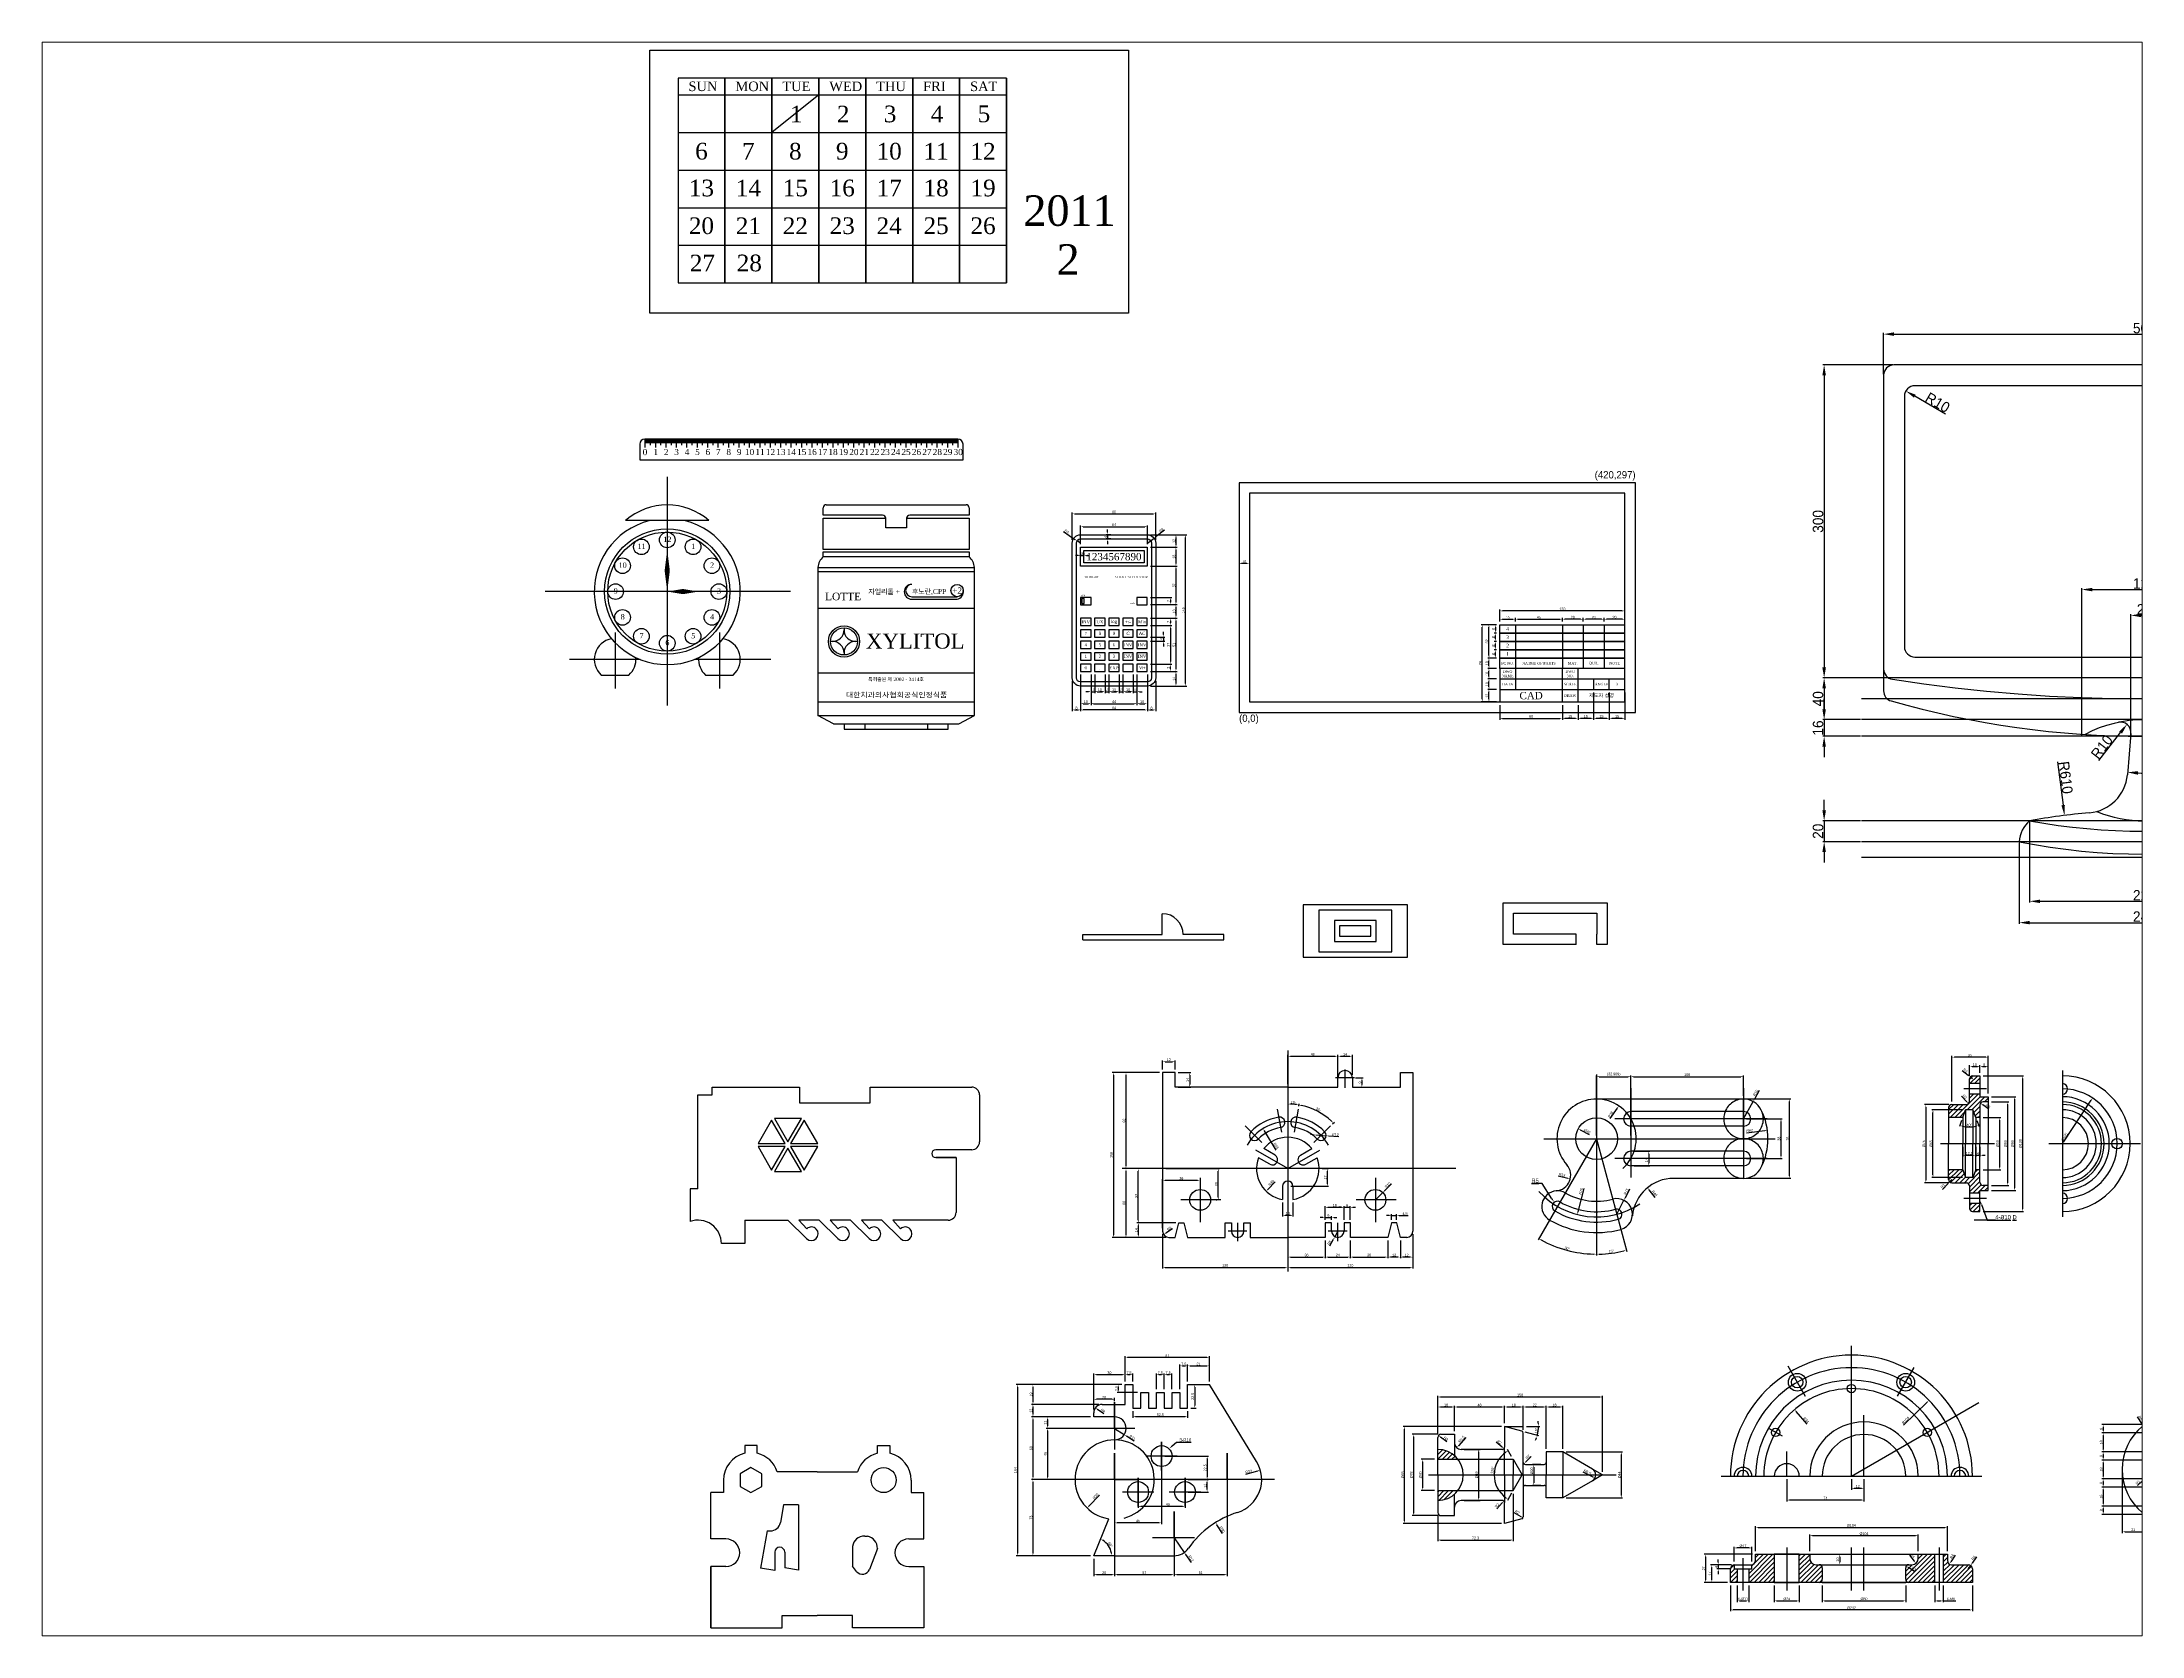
# Paper-space layout 'Layout1' of a CAD drawing. Header units: millimetres. Extents: x 26 to 231, y 20 to 176.
# The model-space entities are those that its viewports show. They can reach past a viewport. Long polylines and large blocks are cut down to what shows.
import ezdxf
from ezdxf import colors
from ezdxf.entities.mleader import LeaderData, LeaderLine
from ezdxf.enums import TextEntityAlignment as Align
from ezdxf.math import Vec2, Vec3

# ---------------------------------------------------------------- set-up
doc = ezdxf.new("R2010")
doc.units = ezdxf.units.MM
doc.header["$LTSCALE"] = 0.5
for name, pattern in [('ACAD_ISO09W100', [45, 24, -3, 6, -3, 6, -3]), ('CENTER', [50.8, 31.75, -6.35, 6.35, -6.35]), ('HIDDEN', [9.525, 6.35, -3.175])]:
    doc.linetypes.add(name, pattern=pattern)
doc.styles.add('bb', font='')
doc.styles.get("Standard").update_dxf_attribs({"font": ''})
doc.styles.get('bb').set_extended_font_data('Gungsuh')
doc.styles.get('Standard').set_extended_font_data('Gulim')
doc.dimstyles.new('ISO-25', dxfattribs={"dimtxt": 2.5, "dimasz": 2.5, "dimexe": 1.25, "dimexo": 3, "dimtad": 1, "dimdsep": 46, "dimtxsty": 'Standard', "dimcen": 2.5, "dimclrd": 1, "dimclre": 1, "dimclrt": 5, "dimadec": 0, "dimazin": 0, "dimtfac": 1, "dimtmove": 0, "dimatfit": 3, "dimfxl": 1, "dimtfillclr": 1, "dimarcsym": 0})
doc.dimstyles.new('사본 ISO-25', dxfattribs={"dimtxt": 10, "dimasz": 10, "dimexe": 1.25, "dimexo": 1, "dimtad": 1, "dimdsep": 46, "dimtxsty": 'Standard', "dimcen": 10, "dimclrd": 1, "dimclre": 1, "dimclrt": 5, "dimadec": 0, "dimazin": 0, "dimtfac": 1, "dimtmove": 0, "dimatfit": 3, "dimfxl": 1, "dimtfillclr": 1, "dimarcsym": 0})
pattern_1 = [(45, (-3.75, -77.5908), (-2.245064, 2.245064), [])]

# ---------------------------------------------------------------- blocks, each defined once
blk = doc.blocks.new('*D1')
at = {"color": 1, "lineweight": -2, "transparency": 16777216}
for p, q in [((619.5, 1309.2), (619.5, 1327.1)), ((622, 1325.9), (681, 1325.9)), ((683.5, 1309.2), (683.5, 1327.1))]:
    blk.add_line(p, q, dxfattribs=at)
at = {"color": 1, "transparency": 16777216}
for points in [[(622, 1326.3), (622, 1325.4), (619.5, 1325.9)], [(681, 1326.3), (681, 1325.4), (683.5, 1325.9)]]:
    blk.add_solid(points, dxfattribs=at)
at = {"layer": 'Defpoints', "color": 0, "transparency": 16777216}
for p in [(683.5, 1325.9), (619.5, 1306.2), (683.5, 1306.2)]:
    blk.add_point(p, dxfattribs=at)
at = {"color": 5, "transparency": 16777216, "insert": (651.5, 1327.8), "char_height": 2.5, "attachment_point": 5}
blk.add_mtext('64', dxfattribs=at)
blk = doc.blocks.new('*D2')
at = {"color": 1, "lineweight": -2, "transparency": 16777216}
for p, q in [((611.5, 1313.2), (611.5, 1339.4)), ((614, 1338.2), (689, 1338.2)), ((691.5, 1313.2), (691.5, 1339.4))]:
    blk.add_line(p, q, dxfattribs=at)
at = {"color": 1, "transparency": 16777216}
for points in [[(614, 1338.6), (614, 1337.8), (611.5, 1338.2)], [(689, 1338.6), (689, 1337.8), (691.5, 1338.2)]]:
    blk.add_solid(points, dxfattribs=at)
at = {"layer": 'Defpoints', "color": 0, "transparency": 16777216}
for p in [(691.5, 1338.2), (611.5, 1310.2), (691.5, 1310.2)]:
    blk.add_point(p, dxfattribs=at)
at = {"color": 5, "transparency": 16777216, "insert": (651.5, 1340.1), "char_height": 2.5, "attachment_point": 5}
blk.add_mtext('80', dxfattribs=at)
blk = doc.blocks.new('*D3')
at = {"color": 0, "lineweight": -2, "transparency": 16777216}
for p, q in [((648.5, 1318.2), (644, 1318.2)), ((648.5, 1314.2), (644, 1314.2))]:
    blk.add_line(p, q, dxfattribs=at)
at = {"color": 1, "lineweight": -2, "transparency": 16777216}
for p, q in [((645.3, 1320.7), (645.3, 1323.2)), ((645.3, 1318.2), (645.3, 1314.2)), ((645.3, 1311.7), (645.3, 1309.2))]:
    blk.add_line(p, q, dxfattribs=at)
at = {"color": 1, "transparency": 16777216}
for points in [[(644.9, 1320.7), (645.7, 1320.7), (645.3, 1318.2)], [(644.9, 1311.7), (645.7, 1311.7), (645.3, 1314.2)]]:
    blk.add_solid(points, dxfattribs=at)
at = {"layer": 'Defpoints', "color": 0, "transparency": 16777216}
for p in [(645.3, 1314.2), (651.5, 1318.2), (651.5, 1314.2)]:
    blk.add_point(p, dxfattribs=at)
at = {"color": 5, "transparency": 16777216, "insert": (643.4, 1316.2), "char_height": 2.5, "attachment_point": 5, "rotation": 90}
blk.add_mtext('4', dxfattribs=at)
blk = doc.blocks.new('*D4')
at = {"color": 1, "lineweight": -2, "transparency": 16777216}
for p, q in [((686.5, 1318.2), (712.2, 1318.2)), ((710.9, 1315.7), (710.9, 1308.7)), ((686.5, 1306.2), (712.2, 1306.2))]:
    blk.add_line(p, q, dxfattribs=at)
at = {"color": 1, "transparency": 16777216}
for points in [[(710.5, 1315.7), (711.3, 1315.7), (710.9, 1318.2)], [(710.5, 1308.7), (711.3, 1308.7), (710.9, 1306.2)]]:
    blk.add_solid(points, dxfattribs=at)
at = {"layer": 'Defpoints', "color": 0, "transparency": 16777216}
for p in [(683.5, 1318.2), (683.5, 1306.2), (710.9, 1306.2)]:
    blk.add_point(p, dxfattribs=at)
at = {"color": 5, "transparency": 16777216, "insert": (709, 1312.2), "char_height": 2.5, "attachment_point": 5, "rotation": 90}
blk.add_mtext('12', dxfattribs=at)
blk = doc.blocks.new('*D5')
at = {"color": 1, "lineweight": -2, "transparency": 16777216}
for p, q in [((686.5, 1306.2), (712.2, 1306.2)), ((710.9, 1303.7), (710.9, 1290.7)), ((686.5, 1288.2), (712.2, 1288.2))]:
    blk.add_line(p, q, dxfattribs=at)
at = {"color": 1, "transparency": 16777216}
for points in [[(710.5, 1303.7), (711.3, 1303.7), (710.9, 1306.2)], [(710.5, 1290.7), (711.3, 1290.7), (710.9, 1288.2)]]:
    blk.add_solid(points, dxfattribs=at)
at = {"layer": 'Defpoints', "color": 0, "transparency": 16777216}
for p in [(683.5, 1306.2), (683.5, 1288.2), (710.9, 1288.2)]:
    blk.add_point(p, dxfattribs=at)
at = {"color": 5, "transparency": 16777216, "insert": (709, 1297.2), "char_height": 2.5, "attachment_point": 5, "rotation": 90}
blk.add_mtext('18', dxfattribs=at)
blk = doc.blocks.new('*D6')
at = {"color": 1, "lineweight": -2, "transparency": 16777216}
for p, q in [((686.5, 1288.2), (712.2, 1288.2)), ((710.9, 1285.7), (710.9, 1253.7)), ((686.5, 1251.2), (712.2, 1251.2))]:
    blk.add_line(p, q, dxfattribs=at)
at = {"color": 1, "transparency": 16777216}
for points in [[(710.5, 1285.7), (711.3, 1285.7), (710.9, 1288.2)], [(710.5, 1253.7), (711.3, 1253.7), (710.9, 1251.2)]]:
    blk.add_solid(points, dxfattribs=at)
at = {"layer": 'Defpoints', "color": 0, "transparency": 16777216}
for p in [(683.5, 1288.2), (683.5, 1251.2), (710.9, 1251.2)]:
    blk.add_point(p, dxfattribs=at)
at = {"color": 5, "transparency": 16777216, "insert": (709, 1269.7), "char_height": 2.5, "attachment_point": 5, "rotation": 90}
blk.add_mtext('37', dxfattribs=at)
blk = doc.blocks.new('*D7')
at = {"color": 1, "lineweight": -2, "transparency": 16777216}
for p, q in [((686.5, 1258.2), (706.9, 1258.2)), ((686.5, 1251.2), (706.9, 1251.2)), ((705.6, 1255.7), (705.6, 1253.7))]:
    blk.add_line(p, q, dxfattribs=at)
at = {"color": 1, "transparency": 16777216}
for points in [[(705.2, 1255.7), (706, 1255.7), (705.6, 1258.2)], [(705.2, 1253.7), (706, 1253.7), (705.6, 1251.2)]]:
    blk.add_solid(points, dxfattribs=at)
at = {"layer": 'Defpoints', "color": 0, "transparency": 16777216}
for p in [(683.5, 1258.2), (683.5, 1251.2), (705.6, 1251.2)]:
    blk.add_point(p, dxfattribs=at)
at = {"color": 5, "transparency": 16777216, "insert": (703.7, 1254.7), "char_height": 2.5, "attachment_point": 5, "rotation": 90}
blk.add_mtext('7', dxfattribs=at)
blk = doc.blocks.new('*D8')
at = {"color": 1, "lineweight": -2, "transparency": 16777216}
for p, q in [((686.5, 1251.2), (712.2, 1251.2)), ((710.9, 1248.7), (710.9, 1240.7)), ((686.5, 1238.2), (712.2, 1238.2))]:
    blk.add_line(p, q, dxfattribs=at)
at = {"color": 1, "transparency": 16777216}
for points in [[(710.5, 1248.7), (711.3, 1248.7), (710.9, 1251.2)], [(710.5, 1240.7), (711.3, 1240.7), (710.9, 1238.2)]]:
    blk.add_solid(points, dxfattribs=at)
at = {"layer": 'Defpoints', "color": 0, "transparency": 16777216}
for p in [(683.5, 1251.2), (683.5, 1238.2), (710.9, 1238.2)]:
    blk.add_point(p, dxfattribs=at)
at = {"color": 5, "transparency": 16777216, "insert": (709, 1244.7), "char_height": 2.5, "attachment_point": 5, "rotation": 90}
blk.add_mtext('13', dxfattribs=at)
blk = doc.blocks.new('*D9')
at = {"color": 1, "lineweight": -2, "transparency": 16777216}
for p, q in [((686.5, 1238.2), (706.9, 1238.2)), ((686.5, 1231.2), (706.9, 1231.2)), ((705.6, 1235.7), (705.6, 1233.7))]:
    blk.add_line(p, q, dxfattribs=at)
at = {"color": 1, "transparency": 16777216}
for points in [[(705.2, 1235.7), (706, 1235.7), (705.6, 1238.2)], [(705.2, 1233.7), (706, 1233.7), (705.6, 1231.2)]]:
    blk.add_solid(points, dxfattribs=at)
at = {"layer": 'Defpoints', "color": 0, "transparency": 16777216}
for p in [(683.5, 1238.2), (683.5, 1231.2), (705.6, 1231.2)]:
    blk.add_point(p, dxfattribs=at)
at = {"color": 5, "transparency": 16777216, "insert": (703.7, 1234.7), "char_height": 2.5, "attachment_point": 5, "rotation": 90}
blk.add_mtext('7', dxfattribs=at)
blk = doc.blocks.new('*D10')
at = {"color": 1, "lineweight": -2, "transparency": 16777216}
for p, q in [((686.5, 1220.2), (700.2, 1220.2)), ((686.5, 1216.2), (700.2, 1216.2)), ((698.9, 1222.7), (698.9, 1225.2)), ((698.9, 1220.2), (698.9, 1216.2)), ((698.9, 1213.7), (698.9, 1211.2))]:
    blk.add_line(p, q, dxfattribs=at)
at = {"color": 1, "transparency": 16777216}
for points in [[(698.5, 1222.7), (699.3, 1222.7), (698.9, 1220.2)], [(698.5, 1213.7), (699.3, 1213.7), (698.9, 1216.2)]]:
    blk.add_solid(points, dxfattribs=at)
at = {"layer": 'Defpoints', "color": 0, "transparency": 16777216}
for p in [(683.5, 1220.2), (683.5, 1216.2), (698.9, 1216.2)]:
    blk.add_point(p, dxfattribs=at)
at = {"color": 5, "transparency": 16777216, "insert": (697, 1218.2), "char_height": 2.5, "attachment_point": 5, "rotation": 90}
blk.add_mtext('4', dxfattribs=at)
blk = doc.blocks.new('*D11')
at = {"color": 1, "lineweight": -2, "transparency": 16777216}
for p, q in [((686.5, 1231.2), (706.9, 1231.2)), ((705.6, 1228.7), (705.6, 1196.7)), ((686.5, 1194.2), (706.9, 1194.2))]:
    blk.add_line(p, q, dxfattribs=at)
at = {"color": 1, "transparency": 16777216}
for points in [[(705.2, 1228.7), (706, 1228.7), (705.6, 1231.2)], [(705.2, 1196.7), (706, 1196.7), (705.6, 1194.2)]]:
    blk.add_solid(points, dxfattribs=at)
at = {"layer": 'Defpoints', "color": 0, "transparency": 16777216}
for p in [(683.5, 1231.2), (683.5, 1194.2), (705.6, 1194.2)]:
    blk.add_point(p, dxfattribs=at)
at = {"color": 5, "transparency": 16777216, "insert": (703.7, 1212.7), "char_height": 2.5, "attachment_point": 5, "rotation": 90}
blk.add_mtext('37', dxfattribs=at)
blk = doc.blocks.new('*D12')
at = {"color": 1, "lineweight": -2, "transparency": 16777216}
for p, q in [((686.5, 1238.2), (712.2, 1238.2)), ((710.9, 1235.7), (710.9, 1189.7)), ((686.5, 1187.2), (712.2, 1187.2))]:
    blk.add_line(p, q, dxfattribs=at)
at = {"color": 1, "transparency": 16777216}
for points in [[(710.5, 1235.7), (711.3, 1235.7), (710.9, 1238.2)], [(710.5, 1189.7), (711.3, 1189.7), (710.9, 1187.2)]]:
    blk.add_solid(points, dxfattribs=at)
at = {"layer": 'Defpoints', "color": 0, "transparency": 16777216}
for p in [(683.5, 1238.2), (683.5, 1187.2), (710.9, 1187.2)]:
    blk.add_point(p, dxfattribs=at)
at = {"color": 5, "transparency": 16777216, "insert": (709, 1212.7), "char_height": 2.5, "attachment_point": 5, "rotation": 90}
blk.add_mtext('51', dxfattribs=at)
blk = doc.blocks.new('*D13')
at = {"color": 1, "lineweight": -2, "transparency": 16777216}
for p, q in [((686.5, 1194.2), (706.9, 1194.2)), ((705.6, 1189.7), (705.6, 1191.7)), ((686.5, 1187.2), (706.9, 1187.2))]:
    blk.add_line(p, q, dxfattribs=at)
at = {"color": 1, "transparency": 16777216}
for points in [[(705.2, 1191.7), (706, 1191.7), (705.6, 1194.2)], [(705.2, 1189.7), (706, 1189.7), (705.6, 1187.2)]]:
    blk.add_solid(points, dxfattribs=at)
at = {"layer": 'Defpoints', "color": 0, "transparency": 16777216}
for p in [(683.5, 1194.2), (705.6, 1194.2), (683.5, 1187.2)]:
    blk.add_point(p, dxfattribs=at)
at = {"color": 5, "transparency": 16777216, "insert": (703.7, 1190.7), "char_height": 2.5, "attachment_point": 5, "rotation": 90}
blk.add_mtext('7', dxfattribs=at)
blk = doc.blocks.new('*D14')
at = {"color": 1, "lineweight": -2, "transparency": 16777216}
for p, q in [((686.5, 1187.2), (712.2, 1187.2)), ((686.5, 1173.2), (712.2, 1173.2)), ((710.9, 1184.7), (710.9, 1175.7))]:
    blk.add_line(p, q, dxfattribs=at)
at = {"color": 1, "transparency": 16777216}
for points in [[(710.5, 1184.7), (711.3, 1184.7), (710.9, 1187.2)], [(710.5, 1175.7), (711.3, 1175.7), (710.9, 1173.2)]]:
    blk.add_solid(points, dxfattribs=at)
at = {"layer": 'Defpoints', "color": 0, "transparency": 16777216}
for p in [(683.5, 1187.2), (683.5, 1173.2), (710.9, 1173.2)]:
    blk.add_point(p, dxfattribs=at)
at = {"color": 5, "transparency": 16777216, "insert": (709, 1180.2), "char_height": 2.5, "attachment_point": 5, "rotation": 90}
blk.add_mtext('14', dxfattribs=at)
blk = doc.blocks.new('*D15')
at = {"color": 1, "lineweight": -2, "transparency": 16777216}
for p, q in [((686.5, 1318.2), (721.2, 1318.2)), ((720, 1175.7), (720, 1315.7)), ((686.5, 1173.2), (721.2, 1173.2))]:
    blk.add_line(p, q, dxfattribs=at)
at = {"color": 1, "transparency": 16777216}
for points in [[(719.5, 1315.7), (720.4, 1315.7), (720, 1318.2)], [(719.5, 1175.7), (720.4, 1175.7), (720, 1173.2)]]:
    blk.add_solid(points, dxfattribs=at)
at = {"layer": 'Defpoints', "color": 0, "transparency": 16777216}
for p in [(683.5, 1318.2), (720, 1318.2), (683.5, 1173.2)]:
    blk.add_point(p, dxfattribs=at)
at = {"color": 5, "transparency": 16777216, "insert": (718, 1245.7), "char_height": 2.5, "attachment_point": 5, "rotation": 90}
blk.add_mtext('145', dxfattribs=at)
blk = doc.blocks.new('*D16')
at = {"color": 1, "lineweight": -2, "transparency": 16777216}
for p, q in [((629.5, 1184.2), (629.5, 1166.5)), ((633, 1184.2), (633, 1166.5)), ((627, 1167.8), (624.5, 1167.8)), ((629.5, 1167.8), (633, 1167.8)), ((635.5, 1167.8), (638, 1167.8))]:
    blk.add_line(p, q, dxfattribs=at)
at = {"color": 1, "transparency": 16777216}
for points in [[(627, 1168.2), (627, 1167.4), (629.5, 1167.8)], [(635.5, 1168.2), (635.5, 1167.4), (633, 1167.8)]]:
    blk.add_solid(points, dxfattribs=at)
at = {"layer": 'Defpoints', "color": 0, "transparency": 16777216}
for p in [(629.5, 1187.2), (633, 1187.2), (633, 1167.8)]:
    blk.add_point(p, dxfattribs=at)
at = {"color": 5, "transparency": 16777216, "insert": (631.2, 1169.7), "char_height": 2.5, "attachment_point": 5}
blk.add_mtext('3.5', dxfattribs=at)
blk = doc.blocks.new('*D17')
at = {"color": 1, "lineweight": -2, "transparency": 16777216}
for p, q in [((633, 1184.2), (633, 1166.5)), ((643, 1184.2), (643, 1166.5)), ((635.5, 1167.8), (640.5, 1167.8))]:
    blk.add_line(p, q, dxfattribs=at)
at = {"color": 1, "transparency": 16777216}
for points in [[(635.5, 1168.2), (635.5, 1167.4), (633, 1167.8)], [(640.5, 1168.2), (640.5, 1167.4), (643, 1167.8)]]:
    blk.add_solid(points, dxfattribs=at)
at = {"layer": 'Defpoints', "color": 0, "transparency": 16777216}
for p in [(633, 1187.2), (643, 1187.2), (643, 1167.8)]:
    blk.add_point(p, dxfattribs=at)
at = {"color": 5, "transparency": 16777216, "insert": (638, 1169.7), "char_height": 2.5, "attachment_point": 5}
blk.add_mtext('10', dxfattribs=at)
blk = doc.blocks.new('*D18')
at = {"color": 1, "lineweight": -2, "transparency": 16777216}
for p, q in [((643, 1184.2), (643, 1166.5)), ((646.5, 1184.2), (646.5, 1166.5)), ((640.5, 1167.8), (638, 1167.8)), ((643, 1167.8), (646.5, 1167.8)), ((649, 1167.8), (651.5, 1167.8))]:
    blk.add_line(p, q, dxfattribs=at)
at = {"color": 1, "transparency": 16777216}
for points in [[(640.5, 1168.2), (640.5, 1167.4), (643, 1167.8)], [(649, 1168.2), (649, 1167.4), (646.5, 1167.8)]]:
    blk.add_solid(points, dxfattribs=at)
at = {"layer": 'Defpoints', "color": 0, "transparency": 16777216}
for p in [(643, 1187.2), (646.5, 1187.2), (646.5, 1167.8)]:
    blk.add_point(p, dxfattribs=at)
at = {"color": 5, "transparency": 16777216, "insert": (644.7, 1169.7), "char_height": 2.5, "attachment_point": 5}
blk.add_mtext('3.5', dxfattribs=at)
blk = doc.blocks.new('*D19')
at = {"color": 1, "lineweight": -2, "transparency": 16777216}
for p, q in [((656.5, 1184.2), (656.5, 1166.5)), ((660, 1184.2), (660, 1166.5)), ((654, 1167.8), (651.5, 1167.8)), ((656.5, 1167.8), (660, 1167.8)), ((662.5, 1167.8), (665, 1167.8))]:
    blk.add_line(p, q, dxfattribs=at)
at = {"color": 1, "transparency": 16777216}
for points in [[(654, 1168.2), (654, 1167.4), (656.5, 1167.8)], [(662.5, 1168.2), (662.5, 1167.4), (660, 1167.8)]]:
    blk.add_solid(points, dxfattribs=at)
at = {"layer": 'Defpoints', "color": 0, "transparency": 16777216}
for p in [(656.5, 1187.2), (660, 1187.2), (660, 1167.8)]:
    blk.add_point(p, dxfattribs=at)
at = {"color": 5, "transparency": 16777216, "insert": (658.2, 1169.7), "char_height": 2.5, "attachment_point": 5}
blk.add_mtext('3.5', dxfattribs=at)
blk = doc.blocks.new('*D20')
at = {"color": 1, "lineweight": -2, "transparency": 16777216}
for p, q in [((670, 1184.2), (670, 1166.5)), ((673.5, 1184.2), (673.5, 1166.5)), ((667.5, 1167.8), (665, 1167.8)), ((670, 1167.8), (673.5, 1167.8)), ((676, 1167.8), (678.5, 1167.8))]:
    blk.add_line(p, q, dxfattribs=at)
at = {"color": 1, "transparency": 16777216}
for points in [[(667.5, 1168.2), (667.5, 1167.4), (670, 1167.8)], [(676, 1168.2), (676, 1167.4), (673.5, 1167.8)]]:
    blk.add_solid(points, dxfattribs=at)
at = {"layer": 'Defpoints', "color": 0, "transparency": 16777216}
for p in [(670, 1187.2), (673.5, 1187.2), (673.5, 1167.8)]:
    blk.add_point(p, dxfattribs=at)
at = {"color": 5, "transparency": 16777216, "insert": (671.7, 1169.7), "char_height": 2.5, "attachment_point": 5}
blk.add_mtext('3.5', dxfattribs=at)
blk = doc.blocks.new('*D21')
at = {"color": 1, "lineweight": -2, "transparency": 16777216}
for p, q in [((646.5, 1184.2), (646.5, 1166.5)), ((656.5, 1184.2), (656.5, 1166.5)), ((649, 1167.8), (654, 1167.8))]:
    blk.add_line(p, q, dxfattribs=at)
at = {"color": 1, "transparency": 16777216}
for points in [[(649, 1168.2), (649, 1167.4), (646.5, 1167.8)], [(654, 1168.2), (654, 1167.4), (656.5, 1167.8)]]:
    blk.add_solid(points, dxfattribs=at)
at = {"layer": 'Defpoints', "color": 0, "transparency": 16777216}
for p in [(646.5, 1187.2), (656.5, 1187.2), (656.5, 1167.8)]:
    blk.add_point(p, dxfattribs=at)
at = {"color": 5, "transparency": 16777216, "insert": (651.5, 1169.7), "char_height": 2.5, "attachment_point": 5}
blk.add_mtext('10', dxfattribs=at)
blk = doc.blocks.new('*D22')
at = {"color": 1, "lineweight": -2, "transparency": 16777216}
for p, q in [((660, 1184.2), (660, 1166.5)), ((670, 1184.2), (670, 1166.5)), ((662.5, 1167.8), (667.5, 1167.8))]:
    blk.add_line(p, q, dxfattribs=at)
at = {"color": 1, "transparency": 16777216}
for points in [[(662.5, 1168.2), (662.5, 1167.4), (660, 1167.8)], [(667.5, 1168.2), (667.5, 1167.4), (670, 1167.8)]]:
    blk.add_solid(points, dxfattribs=at)
at = {"layer": 'Defpoints', "color": 0, "transparency": 16777216}
for p in [(660, 1187.2), (670, 1187.2), (670, 1167.8)]:
    blk.add_point(p, dxfattribs=at)
at = {"color": 5, "transparency": 16777216, "insert": (665, 1169.7), "char_height": 2.5, "attachment_point": 5}
blk.add_mtext('10', dxfattribs=at)
blk = doc.blocks.new('*D23')
at = {"color": 1, "lineweight": -2, "transparency": 16777216}
for p, q in [((673.5, 1184.2), (673.5, 1155)), ((683.5, 1184.2), (683.5, 1155)), ((676, 1156.3), (681, 1156.3))]:
    blk.add_line(p, q, dxfattribs=at)
at = {"color": 1, "transparency": 16777216}
for points in [[(676, 1156.7), (676, 1155.9), (673.5, 1156.3)], [(681, 1156.7), (681, 1155.9), (683.5, 1156.3)]]:
    blk.add_solid(points, dxfattribs=at)
at = {"layer": 'Defpoints', "color": 0, "transparency": 16777216}
for p in [(673.5, 1187.2), (683.5, 1187.2), (683.5, 1156.3)]:
    blk.add_point(p, dxfattribs=at)
at = {"color": 5, "transparency": 16777216, "insert": (678.5, 1158.2), "char_height": 2.5, "attachment_point": 5}
blk.add_mtext('10', dxfattribs=at)
blk = doc.blocks.new('*D24')
at = {"color": 1, "lineweight": -2, "transparency": 16777216}
for p, q in [((619.5, 1184.2), (619.5, 1155)), ((629.5, 1184.2), (629.5, 1155)), ((622, 1156.3), (627, 1156.3))]:
    blk.add_line(p, q, dxfattribs=at)
at = {"color": 1, "transparency": 16777216}
for points in [[(622, 1156.7), (622, 1155.9), (619.5, 1156.3)], [(627, 1156.7), (627, 1155.9), (629.5, 1156.3)]]:
    blk.add_solid(points, dxfattribs=at)
at = {"layer": 'Defpoints', "color": 0, "transparency": 16777216}
for p in [(619.5, 1187.2), (629.5, 1187.2), (629.5, 1156.3)]:
    blk.add_point(p, dxfattribs=at)
at = {"color": 5, "transparency": 16777216, "insert": (624.5, 1158.2), "char_height": 2.5, "attachment_point": 5}
blk.add_mtext('10', dxfattribs=at)
blk = doc.blocks.new('*D25')
at = {"color": 1, "lineweight": -2, "transparency": 16777216}
for p, q in [((629.5, 1184.2), (629.5, 1155)), ((673.5, 1184.2), (673.5, 1155)), ((632, 1156.3), (671, 1156.3))]:
    blk.add_line(p, q, dxfattribs=at)
at = {"color": 1, "transparency": 16777216}
for points in [[(632, 1156.7), (632, 1155.9), (629.5, 1156.3)], [(671, 1156.7), (671, 1155.9), (673.5, 1156.3)]]:
    blk.add_solid(points, dxfattribs=at)
at = {"layer": 'Defpoints', "color": 0, "transparency": 16777216}
for p in [(629.5, 1187.2), (673.5, 1187.2), (673.5, 1156.3)]:
    blk.add_point(p, dxfattribs=at)
at = {"color": 5, "transparency": 16777216, "insert": (651.5, 1158.2), "char_height": 2.5, "attachment_point": 5}
blk.add_mtext('44', dxfattribs=at)
blk = doc.blocks.new('*D26')
at = {"color": 1, "lineweight": -2, "transparency": 16777216}
for p, q in [((611.5, 1178.2), (611.5, 1149)), ((619.5, 1178.2), (619.5, 1149)), ((614, 1150.3), (617, 1150.3))]:
    blk.add_line(p, q, dxfattribs=at)
at = {"color": 1, "transparency": 16777216}
for points in [[(614, 1150.7), (614, 1149.9), (611.5, 1150.3)], [(617, 1150.7), (617, 1149.9), (619.5, 1150.3)]]:
    blk.add_solid(points, dxfattribs=at)
at = {"layer": 'Defpoints', "color": 0, "transparency": 16777216}
for p in [(611.5, 1181.2), (619.5, 1181.2), (619.5, 1150.3)]:
    blk.add_point(p, dxfattribs=at)
at = {"color": 5, "transparency": 16777216, "insert": (615.5, 1152.2), "char_height": 2.5, "attachment_point": 5}
blk.add_mtext('8', dxfattribs=at)
blk = doc.blocks.new('*D27')
at = {"color": 1, "lineweight": -2, "transparency": 16777216}
for p, q in [((683.5, 1178.2), (683.5, 1149)), ((691.5, 1178.2), (691.5, 1149)), ((686, 1150.3), (689, 1150.3))]:
    blk.add_line(p, q, dxfattribs=at)
at = {"color": 1, "transparency": 16777216}
for points in [[(686, 1150.7), (686, 1149.9), (683.5, 1150.3)], [(689, 1150.7), (689, 1149.9), (691.5, 1150.3)]]:
    blk.add_solid(points, dxfattribs=at)
at = {"layer": 'Defpoints', "color": 0, "transparency": 16777216}
for p in [(683.5, 1181.2), (691.5, 1181.2), (691.5, 1150.3)]:
    blk.add_point(p, dxfattribs=at)
at = {"color": 5, "transparency": 16777216, "insert": (687.5, 1152.2), "char_height": 2.5, "attachment_point": 5}
blk.add_mtext('8', dxfattribs=at)
blk = doc.blocks.new('*D28')
at = {"color": 1, "lineweight": -2, "transparency": 16777216}
for p, q in [((619.5, 1184.2), (619.5, 1149)), ((683.5, 1184.2), (683.5, 1149)), ((681, 1150.3), (622, 1150.3))]:
    blk.add_line(p, q, dxfattribs=at)
at = {"color": 1, "transparency": 16777216}
for points in [[(622, 1150.7), (622, 1149.9), (619.5, 1150.3)], [(681, 1150.7), (681, 1149.9), (683.5, 1150.3)]]:
    blk.add_solid(points, dxfattribs=at)
at = {"layer": 'Defpoints', "color": 0, "transparency": 16777216}
for p in [(619.5, 1187.2), (683.5, 1187.2), (619.5, 1150.3)]:
    blk.add_point(p, dxfattribs=at)
at = {"color": 5, "transparency": 16777216, "insert": (651.5, 1152.2), "char_height": 2.5, "attachment_point": 5}
blk.add_mtext('64', dxfattribs=at)
blk = doc.blocks.new('*D29')
at = {"color": 1, "lineweight": -2, "transparency": 16777216}
for p, q in [((617, 1298.2), (614.5, 1298.2)), ((619.5, 1298.2), (622.5, 1298.2)), ((625, 1298.2), (627.5, 1298.2))]:
    blk.add_line(p, q, dxfattribs=at)
at = {"color": 0, "lineweight": -2, "transparency": 16777216}
for p, q in [((619.5, 1300.2), (619.5, 1299.4)), ((622.5, 1300.2), (622.5, 1299.4))]:
    blk.add_line(p, q, dxfattribs=at)
at = {"color": 1, "transparency": 16777216}
for points in [[(617, 1298.6), (617, 1297.7), (619.5, 1298.2)], [(625, 1298.6), (625, 1297.7), (622.5, 1298.2)]]:
    blk.add_solid(points, dxfattribs=at)
at = {"layer": 'Defpoints', "color": 0, "transparency": 16777216}
for p in [(619.5, 1297.2), (622.5, 1298.2), (622.5, 1297.2)]:
    blk.add_point(p, dxfattribs=at)
at = {"color": 5, "transparency": 16777216, "insert": (621, 1300.1), "char_height": 2.5, "attachment_point": 5}
blk.add_mtext('3', dxfattribs=at)
blk = doc.blocks.new('*D30')
at = {"color": 1, "lineweight": -2, "transparency": 16777216}
for p, q in [((603, 1321.2), (614.1, 1313.8)), ((619.5, 1310.2), (616.1, 1312.4))]:
    blk.add_line(p, q, dxfattribs=at)
at = {"color": 1, "transparency": 16777216}
blk.add_solid([(614.3, 1314.1), (613.8, 1313.4), (616.1, 1312.4)], dxfattribs=at)
at = {"layer": 'Defpoints', "color": 0, "transparency": 16777216}
for p in [(616.1, 1312.4), (619.5, 1310.2)]:
    blk.add_point(p, dxfattribs=at)
at = {"color": 5, "transparency": 16777216, "insert": (606.2, 1321.4), "char_height": 2.5, "attachment_point": 5, "rotation": 326.0957}
blk.add_mtext('R4', dxfattribs=at)
blk = doc.blocks.new('*D31')
at = {"color": 1, "lineweight": -2, "transparency": 16777216}
for p, q in [((683.5, 1310.2), (689.9, 1314.9)), ((700, 1322.5), (691.9, 1316.4))]:
    blk.add_line(p, q, dxfattribs=at)
at = {"color": 1, "transparency": 16777216}
blk.add_solid([(691.6, 1316.8), (692.1, 1316.1), (689.9, 1314.9)], dxfattribs=at)
at = {"layer": 'Defpoints', "color": 0, "transparency": 16777216}
for p in [(683.5, 1310.2), (689.9, 1314.9)]:
    blk.add_point(p, dxfattribs=at)
at = {"color": 5, "transparency": 16777216, "insert": (696.9, 1322.5), "char_height": 2.5, "attachment_point": 5, "rotation": 36.6428}
blk.add_mtext('R8', dxfattribs=at)
blk = doc.blocks.new('*D34')
at = {"lineweight": -2, "transparency": 16777216}
for p, q in [((771.4, 1365), (771.4, 1289.3)), ((781.4, 1355), (781.4, 1289.3))]:
    blk.add_line(p, q, dxfattribs=at)
at = {"color": 1, "lineweight": -2, "transparency": 16777216}
blk.add_line((778.9, 1290.5), (773.9, 1290.5), dxfattribs=at)
at = {"color": 1, "transparency": 16777216}
for points in [[(773.9, 1291), (773.9, 1290.1), (771.4, 1290.5)], [(778.9, 1291), (778.9, 1290.1), (781.4, 1290.5)]]:
    blk.add_solid(points, dxfattribs=at)
at = {"layer": 'Defpoints', "color": 0, "transparency": 16777216}
for p in [(771.4, 1368), (781.4, 1358), (771.4, 1290.5)]:
    blk.add_point(p, dxfattribs=at)
at = {"color": 5, "transparency": 16777216, "insert": (776.4, 1292.5), "char_height": 2.5, "attachment_point": 5}
blk.add_mtext('10', dxfattribs=at)
blk = doc.blocks.new('*D35')
at = {"color": 1, "lineweight": -2, "transparency": 16777216}
for p, q in [((1021.4, 1235), (1021.4, 1238.5)), ((1023.9, 1237.3), (1033.9, 1237.3)), ((1036.4, 1235), (1036.4, 1238.5))]:
    blk.add_line(p, q, dxfattribs=at)
at = {"color": 1, "transparency": 16777216}
for points in [[(1023.9, 1237.7), (1023.9, 1236.8), (1021.4, 1237.3)], [(1033.9, 1237.7), (1033.9, 1236.8), (1036.4, 1237.3)]]:
    blk.add_solid(points, dxfattribs=at)
at = {"layer": 'Defpoints', "color": 0, "transparency": 16777216}
for p in [(1021.4, 1232), (1036.4, 1237.3), (1036.4, 1232)]:
    blk.add_point(p, dxfattribs=at)
at = {"color": 5, "transparency": 16777216, "insert": (1028.9, 1239.2), "char_height": 2.5, "attachment_point": 5}
blk.add_mtext('15', dxfattribs=at)
blk = doc.blocks.new('*D36')
at = {"color": 1, "lineweight": -2, "transparency": 16777216}
for p, q in [((1036.4, 1235), (1036.4, 1238.5)), ((1038.9, 1237.3), (1078.9, 1237.3)), ((1081.4, 1235), (1081.4, 1238.5))]:
    blk.add_line(p, q, dxfattribs=at)
at = {"color": 1, "transparency": 16777216}
for points in [[(1038.9, 1237.7), (1038.9, 1236.8), (1036.4, 1237.3)], [(1078.9, 1237.7), (1078.9, 1236.8), (1081.4, 1237.3)]]:
    blk.add_solid(points, dxfattribs=at)
at = {"layer": 'Defpoints', "color": 0, "transparency": 16777216}
for p in [(1036.4, 1232), (1081.4, 1237.3), (1081.4, 1232)]:
    blk.add_point(p, dxfattribs=at)
at = {"color": 5, "transparency": 16777216, "insert": (1058.9, 1239.2), "char_height": 2.5, "attachment_point": 5}
blk.add_mtext('45', dxfattribs=at)
blk = doc.blocks.new('*D37')
at = {"color": 1, "lineweight": -2, "transparency": 16777216}
for p, q in [((1081.4, 1235), (1081.4, 1238.5)), ((1098.9, 1237.3), (1083.9, 1237.3)), ((1101.4, 1235), (1101.4, 1238.5))]:
    blk.add_line(p, q, dxfattribs=at)
at = {"color": 1, "transparency": 16777216}
for points in [[(1083.9, 1237.7), (1083.9, 1236.8), (1081.4, 1237.3)], [(1098.9, 1237.7), (1098.9, 1236.8), (1101.4, 1237.3)]]:
    blk.add_solid(points, dxfattribs=at)
at = {"layer": 'Defpoints', "color": 0, "transparency": 16777216}
for p in [(1081.4, 1237.3), (1081.4, 1232), (1101.4, 1232)]:
    blk.add_point(p, dxfattribs=at)
at = {"color": 5, "transparency": 16777216, "insert": (1091.4, 1239.2), "char_height": 2.5, "attachment_point": 5}
blk.add_mtext('20', dxfattribs=at)
blk = doc.blocks.new('*D38')
at = {"color": 1, "lineweight": -2, "transparency": 16777216}
for p, q in [((1101.4, 1235), (1101.4, 1238.5)), ((1118.9, 1237.3), (1103.9, 1237.3)), ((1121.4, 1235), (1121.4, 1238.5))]:
    blk.add_line(p, q, dxfattribs=at)
at = {"color": 1, "transparency": 16777216}
for points in [[(1103.9, 1237.7), (1103.9, 1236.8), (1101.4, 1237.3)], [(1118.9, 1237.7), (1118.9, 1236.8), (1121.4, 1237.3)]]:
    blk.add_solid(points, dxfattribs=at)
at = {"layer": 'Defpoints', "color": 0, "transparency": 16777216}
for p in [(1101.4, 1237.3), (1101.4, 1232), (1121.4, 1232)]:
    blk.add_point(p, dxfattribs=at)
at = {"color": 5, "transparency": 16777216, "insert": (1111.4, 1239.2), "char_height": 2.5, "attachment_point": 5}
blk.add_mtext('20', dxfattribs=at)
blk = doc.blocks.new('*D39')
at = {"color": 1, "lineweight": -2, "transparency": 16777216}
for p, q in [((1121.4, 1235), (1121.4, 1238.5)), ((1138.9, 1237.3), (1123.9, 1237.3)), ((1141.4, 1235), (1141.4, 1238.5))]:
    blk.add_line(p, q, dxfattribs=at)
at = {"color": 1, "transparency": 16777216}
for points in [[(1123.9, 1237.7), (1123.9, 1236.8), (1121.4, 1237.3)], [(1138.9, 1237.7), (1138.9, 1236.8), (1141.4, 1237.3)]]:
    blk.add_solid(points, dxfattribs=at)
at = {"layer": 'Defpoints', "color": 0, "transparency": 16777216}
for p in [(1121.4, 1237.3), (1121.4, 1232), (1141.4, 1232)]:
    blk.add_point(p, dxfattribs=at)
at = {"color": 5, "transparency": 16777216, "insert": (1131.4, 1239.2), "char_height": 2.5, "attachment_point": 5}
blk.add_mtext('20', dxfattribs=at)
blk = doc.blocks.new('*D40')
at = {"color": 1, "lineweight": -2, "transparency": 16777216}
for p, q in [((1021.4, 1235), (1021.4, 1246.5)), ((1138.9, 1245.2), (1023.9, 1245.2)), ((1141.4, 1235), (1141.4, 1246.5))]:
    blk.add_line(p, q, dxfattribs=at)
at = {"color": 1, "transparency": 16777216}
for points in [[(1023.9, 1245.6), (1023.9, 1244.8), (1021.4, 1245.2)], [(1138.9, 1245.6), (1138.9, 1244.8), (1141.4, 1245.2)]]:
    blk.add_solid(points, dxfattribs=at)
at = {"layer": 'Defpoints', "color": 0, "transparency": 16777216}
for p in [(1021.4, 1245.2), (1021.4, 1232), (1141.4, 1232)]:
    blk.add_point(p, dxfattribs=at)
at = {"color": 5, "transparency": 16777216, "insert": (1081.4, 1247.1), "char_height": 2.5, "attachment_point": 5}
blk.add_mtext('120', dxfattribs=at)
blk = doc.blocks.new('*D41')
at = {"color": 1, "lineweight": -2, "transparency": 16777216}
for p, q in [((1018.4, 1232), (1016, 1232)), ((1017.2, 1229.5), (1017.2, 1226.5)), ((1018.4, 1224), (1016, 1224))]:
    blk.add_line(p, q, dxfattribs=at)
at = {"color": 1, "transparency": 16777216}
for points in [[(1016.8, 1229.5), (1017.6, 1229.5), (1017.2, 1232)], [(1016.8, 1226.5), (1017.6, 1226.5), (1017.2, 1224)]]:
    blk.add_solid(points, dxfattribs=at)
at = {"layer": 'Defpoints', "color": 0, "transparency": 16777216}
for p in [(1021.4, 1232), (1017.2, 1224), (1021.4, 1224)]:
    blk.add_point(p, dxfattribs=at)
at = {"color": 5, "transparency": 16777216, "insert": (1015.3, 1228), "char_height": 2.5, "attachment_point": 5, "rotation": 90}
blk.add_mtext('8', dxfattribs=at)
blk = doc.blocks.new('*D42')
at = {"color": 1, "lineweight": -2, "transparency": 16777216}
for p, q in [((1018.4, 1224), (1016, 1224)), ((1018.4, 1216), (1016, 1216)), ((1017.2, 1218.5), (1017.2, 1221.5))]:
    blk.add_line(p, q, dxfattribs=at)
at = {"color": 1, "transparency": 16777216}
for points in [[(1016.8, 1221.5), (1017.6, 1221.5), (1017.2, 1224)], [(1016.8, 1218.5), (1017.6, 1218.5), (1017.2, 1216)]]:
    blk.add_solid(points, dxfattribs=at)
at = {"layer": 'Defpoints', "color": 0, "transparency": 16777216}
for p in [(1017.2, 1224), (1021.4, 1224), (1021.4, 1216)]:
    blk.add_point(p, dxfattribs=at)
at = {"color": 5, "transparency": 16777216, "insert": (1015.3, 1220), "char_height": 2.5, "attachment_point": 5, "rotation": 90}
blk.add_mtext('8', dxfattribs=at)
blk = doc.blocks.new('*D43')
at = {"color": 1, "lineweight": -2, "transparency": 16777216}
for p, q in [((1018.4, 1216), (1016, 1216)), ((1017.2, 1210.5), (1017.2, 1213.5)), ((1018.4, 1208), (1016, 1208))]:
    blk.add_line(p, q, dxfattribs=at)
at = {"color": 1, "transparency": 16777216}
for points in [[(1016.8, 1213.5), (1017.6, 1213.5), (1017.2, 1216)], [(1016.8, 1210.5), (1017.6, 1210.5), (1017.2, 1208)]]:
    blk.add_solid(points, dxfattribs=at)
at = {"layer": 'Defpoints', "color": 0, "transparency": 16777216}
for p in [(1017.2, 1216), (1021.4, 1216), (1021.4, 1208)]:
    blk.add_point(p, dxfattribs=at)
at = {"color": 5, "transparency": 16777216, "insert": (1015.3, 1212), "char_height": 2.5, "attachment_point": 5, "rotation": 90}
blk.add_mtext('8', dxfattribs=at)
blk = doc.blocks.new('*D44')
at = {"color": 1, "lineweight": -2, "transparency": 16777216}
for p, q in [((1018.4, 1208), (1016, 1208)), ((1018.4, 1200), (1016, 1200)), ((1017.2, 1202.5), (1017.2, 1205.5))]:
    blk.add_line(p, q, dxfattribs=at)
at = {"color": 1, "transparency": 16777216}
for points in [[(1016.8, 1205.5), (1017.6, 1205.5), (1017.2, 1208)], [(1016.8, 1202.5), (1017.6, 1202.5), (1017.2, 1200)]]:
    blk.add_solid(points, dxfattribs=at)
at = {"layer": 'Defpoints', "color": 0, "transparency": 16777216}
for p in [(1017.2, 1208), (1021.4, 1208), (1021.4, 1200)]:
    blk.add_point(p, dxfattribs=at)
at = {"color": 5, "transparency": 16777216, "insert": (1015.3, 1204), "char_height": 2.5, "attachment_point": 5, "rotation": 90}
blk.add_mtext('8', dxfattribs=at)
blk = doc.blocks.new('*D45')
at = {"color": 1, "lineweight": -2, "transparency": 16777216}
for p, q in [((1018.4, 1232), (1009.8, 1232)), ((1011, 1202.5), (1011, 1229.5)), ((1018.4, 1200), (1009.8, 1200))]:
    blk.add_line(p, q, dxfattribs=at)
at = {"color": 1, "transparency": 16777216}
for points in [[(1010.6, 1229.5), (1011.5, 1229.5), (1011, 1232)], [(1010.6, 1202.5), (1011.5, 1202.5), (1011, 1200)]]:
    blk.add_solid(points, dxfattribs=at)
at = {"layer": 'Defpoints', "color": 0, "transparency": 16777216}
for p in [(1011, 1232), (1021.4, 1232), (1021.4, 1200)]:
    blk.add_point(p, dxfattribs=at)
at = {"color": 5, "transparency": 16777216, "insert": (1009.1, 1216), "char_height": 2.5, "attachment_point": 5, "rotation": 90}
blk.add_mtext('32', dxfattribs=at)
blk = doc.blocks.new('*D46')
at = {"color": 1, "lineweight": -2, "transparency": 16777216}
for p, q in [((1018.4, 1200), (1009.8, 1200)), ((1018.4, 1190), (1009.8, 1190)), ((1011, 1192.5), (1011, 1197.5))]:
    blk.add_line(p, q, dxfattribs=at)
at = {"color": 1, "transparency": 16777216}
for points in [[(1010.6, 1197.5), (1011.5, 1197.5), (1011, 1200)], [(1010.6, 1192.5), (1011.5, 1192.5), (1011, 1190)]]:
    blk.add_solid(points, dxfattribs=at)
at = {"layer": 'Defpoints', "color": 0, "transparency": 16777216}
for p in [(1011, 1200), (1021.4, 1200), (1021.4, 1190)]:
    blk.add_point(p, dxfattribs=at)
at = {"color": 5, "transparency": 16777216, "insert": (1009.1, 1195), "char_height": 2.5, "attachment_point": 5, "rotation": 90}
blk.add_mtext('10', dxfattribs=at)
blk = doc.blocks.new('*D47')
at = {"color": 1, "lineweight": -2, "transparency": 16777216}
for p, q in [((1018.4, 1190), (1009.8, 1190)), ((1018.4, 1180), (1009.8, 1180)), ((1011, 1182.5), (1011, 1187.5))]:
    blk.add_line(p, q, dxfattribs=at)
at = {"color": 1, "transparency": 16777216}
for points in [[(1010.6, 1187.5), (1011.5, 1187.5), (1011, 1190)], [(1010.6, 1182.5), (1011.5, 1182.5), (1011, 1180)]]:
    blk.add_solid(points, dxfattribs=at)
at = {"layer": 'Defpoints', "color": 0, "transparency": 16777216}
for p in [(1011, 1190), (1021.4, 1190), (1021.4, 1180)]:
    blk.add_point(p, dxfattribs=at)
at = {"color": 5, "transparency": 16777216, "insert": (1009.1, 1185), "char_height": 2.5, "attachment_point": 5, "rotation": 90}
blk.add_mtext('10', dxfattribs=at)
blk = doc.blocks.new('*D48')
at = {"color": 1, "lineweight": -2, "transparency": 16777216}
for p, q in [((1018.4, 1180), (1009.8, 1180)), ((1018.4, 1170), (1009.8, 1170)), ((1011, 1172.5), (1011, 1177.5))]:
    blk.add_line(p, q, dxfattribs=at)
at = {"color": 1, "transparency": 16777216}
for points in [[(1010.6, 1177.5), (1011.5, 1177.5), (1011, 1180)], [(1010.6, 1172.5), (1011.5, 1172.5), (1011, 1170)]]:
    blk.add_solid(points, dxfattribs=at)
at = {"layer": 'Defpoints', "color": 0, "transparency": 16777216}
for p in [(1011, 1180), (1021.4, 1180), (1021.4, 1170)]:
    blk.add_point(p, dxfattribs=at)
at = {"color": 5, "transparency": 16777216, "insert": (1009.1, 1175), "char_height": 2.5, "attachment_point": 5, "rotation": 90}
blk.add_mtext('10', dxfattribs=at)
blk = doc.blocks.new('*D49')
at = {"color": 1, "lineweight": -2, "transparency": 16777216}
for p, q in [((1018.4, 1170), (1009.8, 1170)), ((1018.4, 1158), (1009.8, 1158)), ((1011, 1160.5), (1011, 1167.5))]:
    blk.add_line(p, q, dxfattribs=at)
at = {"color": 1, "transparency": 16777216}
for points in [[(1010.6, 1167.5), (1011.5, 1167.5), (1011, 1170)], [(1010.6, 1160.5), (1011.5, 1160.5), (1011, 1158)]]:
    blk.add_solid(points, dxfattribs=at)
at = {"layer": 'Defpoints', "color": 0, "transparency": 16777216}
for p in [(1011, 1170), (1021.4, 1170), (1021.4, 1158)]:
    blk.add_point(p, dxfattribs=at)
at = {"color": 5, "transparency": 16777216, "insert": (1009.1, 1164), "char_height": 2.5, "attachment_point": 5, "rotation": 90}
blk.add_mtext('12', dxfattribs=at)
blk = doc.blocks.new('*D50')
at = {"color": 1, "lineweight": -2, "transparency": 16777216}
for p, q in [((1018.4, 1232), (1003.4, 1232)), ((1004.6, 1160.5), (1004.6, 1229.5)), ((1018.4, 1158), (1003.4, 1158))]:
    blk.add_line(p, q, dxfattribs=at)
at = {"color": 1, "transparency": 16777216}
for points in [[(1004.2, 1229.5), (1005, 1229.5), (1004.6, 1232)], [(1004.2, 1160.5), (1005, 1160.5), (1004.6, 1158)]]:
    blk.add_solid(points, dxfattribs=at)
at = {"layer": 'Defpoints', "color": 0, "transparency": 16777216}
for p in [(1004.6, 1232), (1021.4, 1232), (1021.4, 1158)]:
    blk.add_point(p, dxfattribs=at)
at = {"color": 5, "transparency": 16777216, "insert": (1002.7, 1195), "char_height": 2.5, "attachment_point": 5, "rotation": 90}
blk.add_mtext('74', dxfattribs=at)
blk = doc.blocks.new('*D51')
at = {"color": 1, "lineweight": -2, "transparency": 16777216}
for p, q in [((1021.4, 1155), (1021.4, 1140.9)), ((1081.4, 1155), (1081.4, 1140.9)), ((1023.9, 1142.2), (1078.9, 1142.2))]:
    blk.add_line(p, q, dxfattribs=at)
at = {"color": 1, "transparency": 16777216}
for points in [[(1023.9, 1142.6), (1023.9, 1141.8), (1021.4, 1142.2)], [(1078.9, 1142.6), (1078.9, 1141.8), (1081.4, 1142.2)]]:
    blk.add_solid(points, dxfattribs=at)
at = {"layer": 'Defpoints', "color": 0, "transparency": 16777216}
for p in [(1021.4, 1158), (1081.4, 1158), (1081.4, 1142.2)]:
    blk.add_point(p, dxfattribs=at)
at = {"color": 5, "transparency": 16777216, "insert": (1051.4, 1144.1), "char_height": 2.5, "attachment_point": 5}
blk.add_mtext('60', dxfattribs=at)
blk = doc.blocks.new('*D52')
at = {"color": 1, "lineweight": -2, "transparency": 16777216}
for p, q in [((1081.4, 1155), (1081.4, 1140.9)), ((1096.4, 1155), (1096.4, 1140.9)), ((1093.9, 1142.2), (1083.9, 1142.2))]:
    blk.add_line(p, q, dxfattribs=at)
at = {"color": 1, "transparency": 16777216}
for points in [[(1083.9, 1142.6), (1083.9, 1141.8), (1081.4, 1142.2)], [(1093.9, 1142.6), (1093.9, 1141.8), (1096.4, 1142.2)]]:
    blk.add_solid(points, dxfattribs=at)
at = {"layer": 'Defpoints', "color": 0, "transparency": 16777216}
for p in [(1081.4, 1158), (1096.4, 1158), (1081.4, 1142.2)]:
    blk.add_point(p, dxfattribs=at)
at = {"color": 5, "transparency": 16777216, "insert": (1088.9, 1144.1), "char_height": 2.5, "attachment_point": 5}
blk.add_mtext('15', dxfattribs=at)
blk = doc.blocks.new('*D53')
at = {"color": 1, "lineweight": -2, "transparency": 16777216}
for p, q in [((1096.4, 1155), (1096.4, 1140.9)), ((1111.4, 1167), (1111.4, 1140.9)), ((1108.9, 1142.2), (1098.9, 1142.2))]:
    blk.add_line(p, q, dxfattribs=at)
at = {"color": 1, "transparency": 16777216}
for points in [[(1098.9, 1142.6), (1098.9, 1141.8), (1096.4, 1142.2)], [(1108.9, 1142.6), (1108.9, 1141.8), (1111.4, 1142.2)]]:
    blk.add_solid(points, dxfattribs=at)
at = {"layer": 'Defpoints', "color": 0, "transparency": 16777216}
for p in [(1111.4, 1170), (1096.4, 1158), (1096.4, 1142.2)]:
    blk.add_point(p, dxfattribs=at)
at = {"color": 5, "transparency": 16777216, "insert": (1103.9, 1144.1), "char_height": 2.5, "attachment_point": 5}
blk.add_mtext('15', dxfattribs=at)
blk = doc.blocks.new('*D54')
at = {"color": 1, "lineweight": -2, "transparency": 16777216}
for p, q in [((1111.4, 1167), (1111.4, 1140.9)), ((1126.4, 1167), (1126.4, 1140.9)), ((1123.9, 1142.2), (1113.9, 1142.2))]:
    blk.add_line(p, q, dxfattribs=at)
at = {"color": 1, "transparency": 16777216}
for points in [[(1113.9, 1142.6), (1113.9, 1141.8), (1111.4, 1142.2)], [(1123.9, 1142.6), (1123.9, 1141.8), (1126.4, 1142.2)]]:
    blk.add_solid(points, dxfattribs=at)
at = {"layer": 'Defpoints', "color": 0, "transparency": 16777216}
for p in [(1111.4, 1170), (1126.4, 1170), (1111.4, 1142.2)]:
    blk.add_point(p, dxfattribs=at)
at = {"color": 5, "transparency": 16777216, "insert": (1118.9, 1144.1), "char_height": 2.5, "attachment_point": 5}
blk.add_mtext('15', dxfattribs=at)
blk = doc.blocks.new('*D55')
at = {"color": 1, "lineweight": -2, "transparency": 16777216}
for p, q in [((1126.4, 1167), (1126.4, 1140.9)), ((1141.4, 1167), (1141.4, 1140.9)), ((1138.9, 1142.2), (1128.9, 1142.2))]:
    blk.add_line(p, q, dxfattribs=at)
at = {"color": 1, "transparency": 16777216}
for points in [[(1128.9, 1142.6), (1128.9, 1141.8), (1126.4, 1142.2)], [(1138.9, 1142.6), (1138.9, 1141.8), (1141.4, 1142.2)]]:
    blk.add_solid(points, dxfattribs=at)
at = {"layer": 'Defpoints', "color": 0, "transparency": 16777216}
for p in [(1126.4, 1170), (1141.4, 1170), (1126.4, 1142.2)]:
    blk.add_point(p, dxfattribs=at)
at = {"color": 5, "transparency": 16777216, "insert": (1133.9, 1144.1), "char_height": 2.5, "attachment_point": 5}
blk.add_mtext('15', dxfattribs=at)
blk = doc.blocks.new('*D57')
at = {"color": 1, "lineweight": -2, "transparency": 16777216}
for p, q in [((698.1, 805.7), (698.1, 814.4)), ((700.6, 813.1), (707.6, 813.1)), ((710.1, 805.7), (710.1, 814.4))]:
    blk.add_line(p, q, dxfattribs=at)
at = {"color": 1, "transparency": 16777216}
for points in [[(700.6, 813.5), (700.6, 812.7), (698.1, 813.1)], [(707.6, 813.5), (707.6, 812.7), (710.1, 813.1)]]:
    blk.add_solid(points, dxfattribs=at)
at = {"layer": 'Defpoints', "color": 0, "transparency": 16777216}
for p in [(710.1, 813.1), (698.1, 802.7), (710.1, 802.7)]:
    blk.add_point(p, dxfattribs=at)
at = {"color": 5, "transparency": 16777216, "insert": (704.1, 815), "char_height": 2.5, "attachment_point": 5}
blk.add_mtext('12', dxfattribs=at)
blk = doc.blocks.new('*D58')
at = {"color": 1, "lineweight": -2, "transparency": 16777216}
for p, q in [((713.1, 802.7), (725.3, 802.7)), ((713.1, 788.7), (725.3, 788.7)), ((724.1, 800.2), (724.1, 791.2))]:
    blk.add_line(p, q, dxfattribs=at)
at = {"color": 1, "transparency": 16777216}
for points in [[(723.7, 800.2), (724.5, 800.2), (724.1, 802.7)], [(723.7, 791.2), (724.5, 791.2), (724.1, 788.7)]]:
    blk.add_solid(points, dxfattribs=at)
at = {"layer": 'Defpoints', "color": 0, "transparency": 16777216}
for p in [(710.1, 802.7), (710.1, 788.7), (724.1, 788.7)]:
    blk.add_point(p, dxfattribs=at)
at = {"color": 5, "transparency": 16777216, "insert": (722.2, 795.7), "char_height": 2.5, "attachment_point": 5, "rotation": 90}
blk.add_mtext('14', dxfattribs=at)
blk = doc.blocks.new('*D59')
at = {"color": 1, "lineweight": -2, "transparency": 16777216}
for p, q in [((818.1, 791.7), (818.1, 819.6)), ((820.6, 818.4), (863.6, 818.4)), ((866.1, 791.7), (866.1, 819.6))]:
    blk.add_line(p, q, dxfattribs=at)
at = {"color": 1, "transparency": 16777216}
for points in [[(820.6, 818.8), (820.6, 818), (818.1, 818.4)], [(863.6, 818.8), (863.6, 818), (866.1, 818.4)]]:
    blk.add_solid(points, dxfattribs=at)
at = {"layer": 'Defpoints', "color": 0, "transparency": 16777216}
for p in [(866.1, 818.4), (818.1, 788.7), (866.1, 788.7)]:
    blk.add_point(p, dxfattribs=at)
at = {"color": 5, "transparency": 16777216, "insert": (842.1, 820.3), "char_height": 2.5, "attachment_point": 5}
blk.add_mtext('48', dxfattribs=at)
blk = doc.blocks.new('*D60')
at = {"color": 1, "lineweight": -2, "transparency": 16777216}
for p, q in [((866.1, 800.7), (866.1, 819.6)), ((868.6, 818.4), (877.6, 818.4)), ((880.1, 800.7), (880.1, 819.6))]:
    blk.add_line(p, q, dxfattribs=at)
at = {"color": 1, "transparency": 16777216}
for points in [[(868.6, 818.8), (868.6, 818), (866.1, 818.4)], [(877.6, 818.8), (877.6, 818), (880.1, 818.4)]]:
    blk.add_solid(points, dxfattribs=at)
at = {"layer": 'Defpoints', "color": 0, "transparency": 16777216}
for p in [(880.1, 818.4), (866.1, 797.7), (880.1, 797.7)]:
    blk.add_point(p, dxfattribs=at)
at = {"color": 5, "transparency": 16777216, "insert": (873.1, 820.3), "char_height": 2.5, "attachment_point": 5}
blk.add_mtext('14', dxfattribs=at)
blk = doc.blocks.new('*D61')
at = {"color": 1, "lineweight": -2, "transparency": 16777216}
for p, q in [((883.1, 797.7), (890.4, 797.7)), ((883.1, 788.7), (890.4, 788.7)), ((889.2, 795.2), (889.2, 791.2))]:
    blk.add_line(p, q, dxfattribs=at)
at = {"color": 1, "transparency": 16777216}
for points in [[(888.7, 795.2), (889.6, 795.2), (889.2, 797.7)], [(888.7, 791.2), (889.6, 791.2), (889.2, 788.7)]]:
    blk.add_solid(points, dxfattribs=at)
at = {"layer": 'Defpoints', "color": 0, "transparency": 16777216}
for p in [(880.1, 797.7), (880.1, 788.7), (889.2, 788.7)]:
    blk.add_point(p, dxfattribs=at)
at = {"color": 5, "transparency": 16777216, "insert": (887.3, 793.2), "char_height": 2.5, "attachment_point": 5, "rotation": 90}
blk.add_mtext('9', dxfattribs=at)
blk = doc.blocks.new('*D62')
at = {"color": 1, "lineweight": -2, "transparency": 16777216}
for p, q in [((695.1, 802.7), (661.7, 802.7)), ((663, 800.2), (663, 713.2)), ((695.1, 710.7), (661.7, 710.7))]:
    blk.add_line(p, q, dxfattribs=at)
at = {"color": 1, "transparency": 16777216}
for points in [[(662.6, 800.2), (663.4, 800.2), (663, 802.7)], [(662.6, 713.2), (663.4, 713.2), (663, 710.7)]]:
    blk.add_solid(points, dxfattribs=at)
at = {"layer": 'Defpoints', "color": 0, "transparency": 16777216}
for p in [(698.1, 802.7), (663, 710.7), (698.1, 710.7)]:
    blk.add_point(p, dxfattribs=at)
at = {"color": 5, "transparency": 16777216, "insert": (661.1, 756.7), "char_height": 2.5, "attachment_point": 5, "rotation": 90}
blk.add_mtext('92', dxfattribs=at)
blk = doc.blocks.new('*D63')
at = {"color": 1, "lineweight": -2, "transparency": 16777216}
for p, q in [((695.1, 710.7), (661.7, 710.7)), ((663, 708.2), (663, 647.2)), ((701.1, 644.7), (661.7, 644.7))]:
    blk.add_line(p, q, dxfattribs=at)
at = {"color": 1, "transparency": 16777216}
for points in [[(662.6, 708.2), (663.4, 708.2), (663, 710.7)], [(662.6, 647.2), (663.4, 647.2), (663, 644.7)]]:
    blk.add_solid(points, dxfattribs=at)
at = {"layer": 'Defpoints', "color": 0, "transparency": 16777216}
for p in [(698.1, 710.7), (663, 644.7), (704.1, 644.7)]:
    blk.add_point(p, dxfattribs=at)
at = {"color": 5, "transparency": 16777216, "insert": (661.1, 677.7), "char_height": 2.5, "attachment_point": 5, "rotation": 90}
blk.add_mtext('66', dxfattribs=at)
blk = doc.blocks.new('*D64')
at = {"color": 1, "lineweight": -2, "transparency": 16777216}
for p, q in [((695.1, 710.7), (673.5, 710.7)), ((674.8, 661.2), (674.8, 708.2)), ((710.7, 658.7), (673.5, 658.7))]:
    blk.add_line(p, q, dxfattribs=at)
at = {"color": 1, "transparency": 16777216}
for points in [[(674.4, 708.2), (675.2, 708.2), (674.8, 710.7)], [(674.4, 661.2), (675.2, 661.2), (674.8, 658.7)]]:
    blk.add_solid(points, dxfattribs=at)
at = {"layer": 'Defpoints', "color": 0, "transparency": 16777216}
for p in [(674.8, 710.7), (698.1, 710.7), (713.7, 658.7)]:
    blk.add_point(p, dxfattribs=at)
at = {"color": 5, "transparency": 16777216, "insert": (672.9, 684.7), "char_height": 2.5, "attachment_point": 5, "rotation": 90}
blk.add_mtext('52', dxfattribs=at)
blk = doc.blocks.new('*D65')
at = {"color": 1, "lineweight": -2, "transparency": 16777216}
for p, q in [((710.7, 658.7), (673.5, 658.7)), ((701.1, 644.7), (673.5, 644.7)), ((674.8, 656.2), (674.8, 647.2))]:
    blk.add_line(p, q, dxfattribs=at)
at = {"color": 1, "transparency": 16777216}
for points in [[(674.4, 656.2), (675.2, 656.2), (674.8, 658.7)], [(674.4, 647.2), (675.2, 647.2), (674.8, 644.7)]]:
    blk.add_solid(points, dxfattribs=at)
at = {"layer": 'Defpoints', "color": 0, "transparency": 16777216}
for p in [(674.8, 644.7), (704.1, 644.7), (713.7, 658.7)]:
    blk.add_point(p, dxfattribs=at)
at = {"color": 5, "transparency": 16777216, "insert": (672.9, 651.7), "char_height": 2.5, "attachment_point": 5, "rotation": 90}
blk.add_mtext('14', dxfattribs=at)
blk = doc.blocks.new('*D66')
at = {"color": 1, "lineweight": -2, "transparency": 16777216}
for p, q in [((695.1, 802.7), (649.7, 802.7)), ((651, 800.2), (651, 647.2)), ((701.1, 644.7), (649.7, 644.7))]:
    blk.add_line(p, q, dxfattribs=at)
at = {"color": 1, "transparency": 16777216}
for points in [[(650.5, 800.2), (651.4, 800.2), (651, 802.7)], [(650.5, 647.2), (651.4, 647.2), (651, 644.7)]]:
    blk.add_solid(points, dxfattribs=at)
at = {"layer": 'Defpoints', "color": 0, "transparency": 16777216}
for p in [(698.1, 802.7), (651, 644.7), (704.1, 644.7)]:
    blk.add_point(p, dxfattribs=at)
at = {"color": 5, "transparency": 16777216, "insert": (649.1, 723.7), "char_height": 2.5, "attachment_point": 5, "rotation": 90}
blk.add_mtext('158', dxfattribs=at)
blk = doc.blocks.new('*D67')
at = {"lineweight": -2, "transparency": 16777216}
for p, q in [((698.1, 653.7), (698.1, 700.7)), ((734.1, 698.8), (734.1, 698.2))]:
    blk.add_line(p, q, dxfattribs=at)
at = {"color": 1, "lineweight": -2, "transparency": 16777216}
blk.add_line((731.6, 699.4), (700.6, 699.4), dxfattribs=at)
at = {"color": 1, "transparency": 16777216}
for points in [[(700.6, 699.8), (700.6, 699), (698.1, 699.4)], [(731.6, 699.8), (731.6, 699), (734.1, 699.4)]]:
    blk.add_solid(points, dxfattribs=at)
at = {"layer": 'Defpoints', "color": 0, "transparency": 16777216}
for p in [(698.1, 699.4), (734.1, 701.8), (698.1, 650.7)]:
    blk.add_point(p, dxfattribs=at)
at = {"color": 5, "transparency": 16777216, "insert": (716.1, 701.3), "char_height": 2.5, "attachment_point": 5}
blk.add_mtext('36', dxfattribs=at)
blk = doc.blocks.new('*D68')
at = {"color": 1, "lineweight": -2, "transparency": 16777216}
for p, q in [((701.1, 710.7), (752.7, 710.7)), ((751.5, 683.2), (751.5, 708.2)), ((749.4, 680.7), (750.2, 680.7))]:
    blk.add_line(p, q, dxfattribs=at)
at = {"color": 1, "transparency": 16777216}
for points in [[(751, 708.2), (751.9, 708.2), (751.5, 710.7)], [(751, 683.2), (751.9, 683.2), (751.5, 680.7)]]:
    blk.add_solid(points, dxfattribs=at)
at = {"layer": 'Defpoints', "color": 0, "transparency": 16777216}
for p in [(698.1, 710.7), (751.5, 710.7), (752.4, 680.7)]:
    blk.add_point(p, dxfattribs=at)
at = {"color": 5, "transparency": 16777216, "insert": (749.5, 695.7), "char_height": 2.5, "attachment_point": 5, "rotation": 90}
blk.add_mtext('30', dxfattribs=at)
blk = doc.blocks.new('*D69')
at = {"color": 1, "lineweight": -2, "transparency": 16777216}
for p, q in [((851.1, 710.7), (857.3, 710.7)), ((856.1, 696.2), (856.1, 708.2)), ((821.1, 693.7), (857.3, 693.7))]:
    blk.add_line(p, q, dxfattribs=at)
at = {"color": 1, "transparency": 16777216}
for points in [[(855.7, 708.2), (856.5, 708.2), (856.1, 710.7)], [(855.7, 696.2), (856.5, 696.2), (856.1, 693.7)]]:
    blk.add_solid(points, dxfattribs=at)
at = {"layer": 'Defpoints', "color": 0, "transparency": 16777216}
for p in [(848.1, 710.7), (856.1, 710.7), (818.1, 693.7)]:
    blk.add_point(p, dxfattribs=at)
at = {"color": 5, "transparency": 16777216, "insert": (854.2, 702.2), "char_height": 2.5, "attachment_point": 5, "rotation": 90}
blk.add_mtext('17', dxfattribs=at)
blk = doc.blocks.new('*D70')
at = {"color": 1, "lineweight": -2, "transparency": 16777216}
for p, q in [((915.2, 665.7), (912.7, 665.7)), ((917.7, 661.7), (917.7, 666.9)), ((917.7, 665.7), (922.5, 665.7)), ((922.5, 661.7), (922.5, 666.9)), ((925, 665.7), (933.5, 665.7))]:
    blk.add_line(p, q, dxfattribs=at)
at = {"color": 1, "transparency": 16777216}
for points in [[(915.2, 666.1), (915.2, 665.2), (917.7, 665.7)], [(925, 666.1), (925, 665.2), (922.5, 665.7)]]:
    blk.add_solid(points, dxfattribs=at)
at = {"layer": 'Defpoints', "color": 0, "transparency": 16777216}
for p in [(922.5, 665.7), (917.7, 658.7), (922.5, 658.7)]:
    blk.add_point(p, dxfattribs=at)
at = {"color": 5, "transparency": 16777216, "insert": (930.5, 667.6), "char_height": 2.5, "attachment_point": 5}
blk.add_mtext('4.8', dxfattribs=at)
blk = doc.blocks.new('*D71')
at = {"color": 1, "lineweight": -2, "transparency": 16777216}
for p, q in [((938.1, 647.7), (938.1, 624.7)), ((926.1, 641.7), (926.1, 624.7)), ((935.6, 625.9), (928.6, 625.9))]:
    blk.add_line(p, q, dxfattribs=at)
at = {"color": 1, "transparency": 16777216}
for points in [[(928.6, 626.3), (928.6, 625.5), (926.1, 625.9)], [(935.6, 626.3), (935.6, 625.5), (938.1, 625.9)]]:
    blk.add_solid(points, dxfattribs=at)
at = {"layer": 'Defpoints', "color": 0, "transparency": 16777216}
for p in [(926.1, 644.7), (938.1, 650.7), (926.1, 625.9)]:
    blk.add_point(p, dxfattribs=at)
at = {"color": 5, "transparency": 16777216, "insert": (932.1, 627.8), "char_height": 2.5, "attachment_point": 5}
blk.add_mtext('12', dxfattribs=at)
blk = doc.blocks.new('*D72')
at = {"color": 1, "lineweight": -2, "transparency": 16777216}
for p, q in [((914.1, 641.7), (914.1, 624.7)), ((923.6, 625.9), (916.6, 625.9)), ((926.1, 641.7), (926.1, 624.7))]:
    blk.add_line(p, q, dxfattribs=at)
at = {"color": 1, "transparency": 16777216}
for points in [[(916.6, 626.3), (916.6, 625.5), (914.1, 625.9)], [(923.6, 626.3), (923.6, 625.5), (926.1, 625.9)]]:
    blk.add_solid(points, dxfattribs=at)
at = {"layer": 'Defpoints', "color": 0, "transparency": 16777216}
for p in [(914.1, 644.7), (926.1, 644.7), (914.1, 625.9)]:
    blk.add_point(p, dxfattribs=at)
at = {"color": 5, "transparency": 16777216, "insert": (920.1, 627.8), "char_height": 2.5, "attachment_point": 5}
blk.add_mtext('12', dxfattribs=at)
blk = doc.blocks.new('*D73')
at = {"color": 1, "lineweight": -2, "transparency": 16777216}
for p, q in [((878.1, 641.7), (878.1, 624.7)), ((880.6, 625.9), (911.6, 625.9)), ((914.1, 641.7), (914.1, 624.7))]:
    blk.add_line(p, q, dxfattribs=at)
at = {"color": 1, "transparency": 16777216}
for points in [[(880.6, 626.3), (880.6, 625.5), (878.1, 625.9)], [(911.6, 626.3), (911.6, 625.5), (914.1, 625.9)]]:
    blk.add_solid(points, dxfattribs=at)
at = {"layer": 'Defpoints', "color": 0, "transparency": 16777216}
for p in [(878.1, 644.7), (914.1, 644.7), (914.1, 625.9)]:
    blk.add_point(p, dxfattribs=at)
at = {"color": 5, "transparency": 16777216, "insert": (896.1, 627.8), "char_height": 2.5, "attachment_point": 5}
blk.add_mtext('36', dxfattribs=at)
blk = doc.blocks.new('*D74')
at = {"color": 1, "lineweight": -2, "transparency": 16777216}
for p, q in [((854.1, 641.7), (854.1, 624.7)), ((856.6, 625.9), (875.6, 625.9)), ((878.1, 641.7), (878.1, 624.7))]:
    blk.add_line(p, q, dxfattribs=at)
at = {"color": 1, "transparency": 16777216}
for points in [[(856.6, 626.3), (856.6, 625.5), (854.1, 625.9)], [(875.6, 626.3), (875.6, 625.5), (878.1, 625.9)]]:
    blk.add_solid(points, dxfattribs=at)
at = {"layer": 'Defpoints', "color": 0, "transparency": 16777216}
for p in [(854.1, 644.7), (878.1, 644.7), (878.1, 625.9)]:
    blk.add_point(p, dxfattribs=at)
at = {"color": 5, "transparency": 16777216, "insert": (866.1, 627.8), "char_height": 2.5, "attachment_point": 5}
blk.add_mtext('24', dxfattribs=at)
blk = doc.blocks.new('*D75')
at = {"color": 1, "lineweight": -2, "transparency": 16777216}
for p, q in [((818.1, 641.7), (818.1, 624.7)), ((820.6, 625.9), (851.6, 625.9)), ((854.1, 641.7), (854.1, 624.7))]:
    blk.add_line(p, q, dxfattribs=at)
at = {"color": 1, "transparency": 16777216}
for points in [[(820.6, 626.3), (820.6, 625.5), (818.1, 625.9)], [(851.6, 626.3), (851.6, 625.5), (854.1, 625.9)]]:
    blk.add_solid(points, dxfattribs=at)
at = {"layer": 'Defpoints', "color": 0, "transparency": 16777216}
for p in [(818.1, 644.7), (854.1, 644.7), (854.1, 625.9)]:
    blk.add_point(p, dxfattribs=at)
at = {"color": 5, "transparency": 16777216, "insert": (836.1, 627.8), "char_height": 2.5, "attachment_point": 5}
blk.add_mtext('36', dxfattribs=at)
blk = doc.blocks.new('*D76')
at = {"color": 1, "lineweight": -2, "transparency": 16777216}
for p, q in [((854.1, 661.7), (854.1, 665.1)), ((860.1, 661.7), (860.1, 665.1)), ((851.6, 663.9), (849.1, 663.9)), ((854.1, 663.9), (860.1, 663.9)), ((862.6, 663.9), (865.1, 663.9))]:
    blk.add_line(p, q, dxfattribs=at)
at = {"color": 1, "transparency": 16777216}
for points in [[(851.6, 664.3), (851.6, 663.5), (854.1, 663.9)], [(862.6, 664.3), (862.6, 663.5), (860.1, 663.9)]]:
    blk.add_solid(points, dxfattribs=at)
at = {"layer": 'Defpoints', "color": 0, "transparency": 16777216}
for p in [(854.1, 658.7), (860.1, 663.9), (860.1, 658.7)]:
    blk.add_point(p, dxfattribs=at)
at = {"color": 5, "transparency": 16777216, "insert": (857.1, 665.8), "char_height": 2.5, "attachment_point": 5}
blk.add_mtext('6', dxfattribs=at)
blk = doc.blocks.new('*D77')
at = {"color": 1, "lineweight": -2, "transparency": 16777216}
for p, q in [((869.6, 673.6), (867.1, 673.6)), ((872.1, 661.7), (872.1, 674.8)), ((872.1, 673.6), (878.1, 673.6)), ((878.1, 661.7), (878.1, 674.8)), ((880.6, 673.6), (883.1, 673.6))]:
    blk.add_line(p, q, dxfattribs=at)
at = {"color": 1, "transparency": 16777216}
for points in [[(869.6, 674), (869.6, 673.1), (872.1, 673.6)], [(880.6, 674), (880.6, 673.1), (878.1, 673.6)]]:
    blk.add_solid(points, dxfattribs=at)
at = {"layer": 'Defpoints', "color": 0, "transparency": 16777216}
for p in [(878.1, 673.6), (872.1, 658.7), (878.1, 658.7)]:
    blk.add_point(p, dxfattribs=at)
at = {"color": 5, "transparency": 16777216, "insert": (875.1, 675.5), "char_height": 2.5, "attachment_point": 5}
blk.add_mtext('6', dxfattribs=at)
blk = doc.blocks.new('*D78')
at = {"color": 1, "lineweight": -2, "transparency": 16777216}
for p, q in [((854.1, 661.7), (854.1, 674.8)), ((856.6, 673.6), (869.6, 673.6)), ((872.1, 661.7), (872.1, 674.8))]:
    blk.add_line(p, q, dxfattribs=at)
at = {"color": 1, "transparency": 16777216}
for points in [[(856.6, 674), (856.6, 673.1), (854.1, 673.6)], [(869.6, 674), (869.6, 673.1), (872.1, 673.6)]]:
    blk.add_solid(points, dxfattribs=at)
at = {"layer": 'Defpoints', "color": 0, "transparency": 16777216}
for p in [(872.1, 673.6), (854.1, 658.7), (872.1, 658.7)]:
    blk.add_point(p, dxfattribs=at)
at = {"color": 5, "transparency": 16777216, "insert": (863.1, 675.5), "char_height": 2.5, "attachment_point": 5}
blk.add_mtext('18', dxfattribs=at)
blk = doc.blocks.new('*D79')
at = {"color": 1, "lineweight": -2, "transparency": 16777216}
for p, q in [((938.1, 647.7), (938.1, 614.8)), ((818.1, 641.7), (818.1, 614.8)), ((820.6, 616), (935.6, 616))]:
    blk.add_line(p, q, dxfattribs=at)
at = {"color": 1, "transparency": 16777216}
for points in [[(820.6, 616.4), (820.6, 615.6), (818.1, 616)], [(935.6, 616.4), (935.6, 615.6), (938.1, 616)]]:
    blk.add_solid(points, dxfattribs=at)
at = {"layer": 'Defpoints', "color": 0, "transparency": 16777216}
for p in [(818.1, 644.7), (938.1, 650.7), (938.1, 616)]:
    blk.add_point(p, dxfattribs=at)
at = {"color": 5, "transparency": 16777216, "insert": (878.1, 617.9), "char_height": 2.5, "attachment_point": 5}
blk.add_mtext('120', dxfattribs=at)
blk = doc.blocks.new('*D80')
at = {"color": 1, "lineweight": -2, "transparency": 16777216}
for p, q in [((698.1, 647.7), (698.1, 614.8)), ((818.1, 641.7), (818.1, 614.8)), ((700.6, 616), (815.6, 616))]:
    blk.add_line(p, q, dxfattribs=at)
at = {"color": 1, "transparency": 16777216}
for points in [[(700.6, 616.4), (700.6, 615.6), (698.1, 616)], [(815.6, 616.4), (815.6, 615.6), (818.1, 616)]]:
    blk.add_solid(points, dxfattribs=at)
at = {"layer": 'Defpoints', "color": 0, "transparency": 16777216}
for p in [(698.1, 650.7), (818.1, 644.7), (818.1, 616)]:
    blk.add_point(p, dxfattribs=at)
at = {"color": 5, "transparency": 16777216, "insert": (758.1, 617.9), "char_height": 2.5, "attachment_point": 5}
blk.add_mtext('120', dxfattribs=at)
blk = doc.blocks.new('*D81')
at = {"color": 1, "lineweight": -2, "transparency": 16777216}
blk.add_line((707.6, 652.9), (701.2, 648.8), dxfattribs=at)
at = {"color": 1, "transparency": 16777216}
blk.add_solid([(701, 649.1), (701.4, 648.4), (699.1, 647.4)], dxfattribs=at)
at = {"layer": 'Defpoints', "color": 0, "transparency": 16777216}
for p in [(699.1, 647.4), (704.1, 650.7)]:
    blk.add_point(p, dxfattribs=at)
at = {"color": 5, "transparency": 16777216, "insert": (704.5, 653.2), "char_height": 2.5, "attachment_point": 5, "rotation": 32.9708}
blk.add_mtext('R6', dxfattribs=at)
blk = doc.blocks.new('*D82')
at = {"color": 1, "lineweight": -2, "transparency": 16777216}
blk.add_line((806.1, 698.1), (799.1, 690.8), dxfattribs=at)
at = {"color": 1, "transparency": 16777216}
blk.add_solid([(798.8, 691.1), (799.4, 690.5), (797.4, 689)], dxfattribs=at)
at = {"layer": 'Defpoints', "color": 0, "transparency": 16777216}
for p in [(818.1, 710.7), (797.4, 689)]:
    blk.add_point(p, dxfattribs=at)
at = {"color": 5, "transparency": 16777216, "insert": (802.3, 696.9), "char_height": 2.5, "attachment_point": 5, "rotation": 46.3226}
blk.add_mtext('R30', dxfattribs=at)
blk = doc.blocks.new('*D83')
at = {"color": 1, "lineweight": -2, "transparency": 16777216}
blk.add_line((807.1, 728.4), (795.7, 746.8), dxfattribs=at)
at = {"color": 1, "transparency": 16777216}
blk.add_solid([(796.1, 747), (795.4, 746.6), (794.4, 748.9)], dxfattribs=at)
at = {"layer": 'Defpoints', "color": 0, "transparency": 16777216}
for p in [(794.4, 748.9), (818.1, 710.7)]:
    blk.add_point(p, dxfattribs=at)
at = {"color": 5, "transparency": 16777216, "insert": (806.9, 732.4), "char_height": 2.5, "attachment_point": 5, "rotation": 301.8062}
blk.add_mtext('R45', dxfattribs=at)
blk = doc.blocks.new('*D84')
at = {"color": 1, "lineweight": -2, "transparency": 16777216}
for p, q in [((902.1, 680.7), (909.3, 687.7)), ((917.7, 696.1), (911, 689.5))]:
    blk.add_line(p, q, dxfattribs=at)
at = {"color": 1, "transparency": 16777216}
blk.add_solid([(910.7, 689.8), (911.3, 689.2), (909.3, 687.7)], dxfattribs=at)
at = {"layer": 'Defpoints', "color": 0, "transparency": 16777216}
for p in [(909.3, 687.7), (902.1, 680.7)]:
    blk.add_point(p, dxfattribs=at)
at = {"color": 5, "transparency": 16777216, "insert": (913.9, 695), "char_height": 2.5, "attachment_point": 5, "rotation": 44.6247}
blk.add_mtext('R10', dxfattribs=at)
blk = doc.blocks.new('*D85')
at = {"color": 1, "lineweight": -2, "transparency": 16777216}
for p, q in [((866.1, 650.7), (863.3, 645.4)), ((858.6, 636.6), (862.1, 643.2))]:
    blk.add_line(p, q, dxfattribs=at)
at = {"color": 1, "transparency": 16777216}
blk.add_solid([(861.8, 643.4), (862.5, 643), (863.3, 645.4)], dxfattribs=at)
at = {"layer": 'Defpoints', "color": 0, "transparency": 16777216}
for p in [(863.3, 645.4), (866.1, 650.7)]:
    blk.add_point(p, dxfattribs=at)
at = {"color": 5, "transparency": 16777216, "insert": (858.1, 639.7), "char_height": 2.5, "attachment_point": 5, "rotation": 61.8777}
blk.add_mtext('R6', dxfattribs=at)
blk = doc.blocks.new('*D86')
at = {"color": 1, "lineweight": -2, "transparency": 16777216}
for p, q in [((842.5, 743.1), (840, 743.3)), ((845, 742.9), (854.9, 742.1)), ((867.1, 741.1), (857.4, 741.9))]:
    blk.add_line(p, q, dxfattribs=at)
at = {"color": 1, "transparency": 16777216}
for points in [[(842.5, 743.5), (842.4, 742.7), (845, 742.9)], [(857.5, 742.3), (857.4, 741.5), (854.9, 742.1)]]:
    blk.add_solid(points, dxfattribs=at)
at = {"layer": 'Defpoints', "color": 0, "transparency": 16777216}
for p in [(845, 742.9), (854.9, 742.1)]:
    blk.add_point(p, dxfattribs=at)
at = {"color": 5, "transparency": 16777216, "insert": (863.7, 743.3), "char_height": 2.5, "attachment_point": 5, "rotation": 355.4502}
blk.add_mtext('∅10', dxfattribs=at)
blk = doc.blocks.new('*D87')
at = {"color": 1, "lineweight": -2, "transparency": 16777216}
for p, q in [((813.1, 678.1), (813.1, 664.7)), ((815.6, 665.9), (820.6, 665.9)), ((823.1, 678.1), (823.1, 664.7))]:
    blk.add_line(p, q, dxfattribs=at)
at = {"color": 1, "transparency": 16777216}
for points in [[(815.6, 666.3), (815.6, 665.5), (813.1, 665.9)], [(820.6, 666.3), (820.6, 665.5), (823.1, 665.9)]]:
    blk.add_solid(points, dxfattribs=at)
at = {"layer": 'Defpoints', "color": 0, "transparency": 16777216}
for p in [(813.1, 681.1), (823.1, 681.1), (823.1, 665.9)]:
    blk.add_point(p, dxfattribs=at)
at = {"color": 5, "transparency": 16777216, "insert": (818.1, 667.8), "char_height": 2.5, "attachment_point": 5}
blk.add_mtext('10', dxfattribs=at)
blk = doc.blocks.new('*D88')
at = {"color": 1, "lineweight": -2, "transparency": 16777216}
blk.add_line((828.7, 770.6), (829.1, 772.8), dxfattribs=at)
blk.add_arc((818.1, 710.7), 61.9, 82.3156, 87.6844, dxfattribs=at)
at = {"color": 1, "transparency": 16777216}
for points in [[(820.6, 772.1), (820.6, 772.9), (818.1, 772.6)], [(826.5, 772.4), (826.3, 771.6), (828.9, 771.6)]]:
    blk.add_solid(points, dxfattribs=at)
at = {"layer": 'Defpoints', "color": 0, "transparency": 16777216}
for p in [(818.1, 824), (825.3, 772.1), (828.2, 767.6), (824.3, 745.6), (818.1, 612.2)]:
    blk.add_point(p, dxfattribs=at)
at = {"color": 5, "transparency": 16777216, "insert": (823.7, 774.2), "char_height": 2.5, "attachment_point": 5, "rotation": 355}
blk.add_mtext('10°', dxfattribs=at)
blk = doc.blocks.new('*D89')
at = {"color": 1, "lineweight": -2, "transparency": 16777216}
for p, q in [((828.7, 770.6), (829.1, 772.8)), ((861.1, 753.7), (862.8, 755.3))]:
    blk.add_line(p, q, dxfattribs=at)
blk.add_arc((818.1, 710.7), 61.9, 47.3156, 77.6844, dxfattribs=at)
at = {"color": 1, "transparency": 16777216}
for points in [[(831.2, 770.7), (831.4, 771.5), (828.9, 771.6)], [(860.4, 756.5), (859.8, 755.9), (861.9, 754.4)]]:
    blk.add_solid(points, dxfattribs=at)
at = {"layer": 'Defpoints', "color": 0, "transparency": 16777216}
for p in [(828.2, 767.6), (824.3, 745.6), (852.1, 762.4), (859, 751.6), (843.2, 735.7)]:
    blk.add_point(p, dxfattribs=at)
at = {"color": 5, "transparency": 16777216, "insert": (847.6, 767.3), "char_height": 2.5, "attachment_point": 5, "rotation": 332.5}
blk.add_mtext('35°', dxfattribs=at)
blk = doc.blocks.new('*D90')
at = {"color": 1, "lineweight": -2, "transparency": 16777216}
for p, q in [((662.1, 506.7), (662.1, 514.4)), ((664.6, 513.2), (667.1, 513.2)), ((669.6, 506.7), (669.6, 514.4))]:
    blk.add_line(p, q, dxfattribs=at)
at = {"color": 1, "transparency": 16777216}
for points in [[(664.6, 513.6), (664.6, 512.8), (662.1, 513.2)], [(667.1, 513.6), (667.1, 512.8), (669.6, 513.2)]]:
    blk.add_solid(points, dxfattribs=at)
at = {"layer": 'Defpoints', "color": 0, "transparency": 16777216}
for p in [(662.1, 503.7), (669.6, 513.2), (669.6, 503.7)]:
    blk.add_point(p, dxfattribs=at)
at = {"color": 5, "transparency": 16777216, "insert": (665.9, 515.1), "char_height": 2.5, "attachment_point": 5}
blk.add_mtext('7.5', dxfattribs=at)
blk = doc.blocks.new('*D91')
at = {"color": 1, "lineweight": -2, "transparency": 16777216}
for p, q in [((692.1, 499.2), (692.1, 514.4)), ((694.6, 513.2), (697.1, 513.2)), ((699.6, 499.2), (699.6, 514.4))]:
    blk.add_line(p, q, dxfattribs=at)
at = {"color": 1, "transparency": 16777216}
for points in [[(694.6, 513.6), (694.6, 512.8), (692.1, 513.2)], [(697.1, 513.6), (697.1, 512.8), (699.6, 513.2)]]:
    blk.add_solid(points, dxfattribs=at)
at = {"layer": 'Defpoints', "color": 0, "transparency": 16777216}
for p in [(699.6, 513.2), (692.1, 496.2), (699.6, 496.2)]:
    blk.add_point(p, dxfattribs=at)
at = {"color": 5, "transparency": 16777216, "insert": (695.9, 515.1), "char_height": 2.5, "attachment_point": 5}
blk.add_mtext('7.5', dxfattribs=at)
blk = doc.blocks.new('*D92')
at = {"color": 1, "lineweight": -2, "transparency": 16777216}
for p, q in [((699.6, 499.2), (699.6, 514.4)), ((702.1, 513.2), (704.6, 513.2)), ((707.1, 499.2), (707.1, 514.4))]:
    blk.add_line(p, q, dxfattribs=at)
at = {"color": 1, "transparency": 16777216}
for points in [[(702.1, 513.6), (702.1, 512.8), (699.6, 513.2)], [(704.6, 513.6), (704.6, 512.8), (707.1, 513.2)]]:
    blk.add_solid(points, dxfattribs=at)
at = {"layer": 'Defpoints', "color": 0, "transparency": 16777216}
for p in [(707.1, 513.2), (699.6, 496.2), (707.1, 496.2)]:
    blk.add_point(p, dxfattribs=at)
at = {"color": 5, "transparency": 16777216, "insert": (703.4, 515.1), "char_height": 2.5, "attachment_point": 5}
blk.add_mtext('7.5', dxfattribs=at)
blk = doc.blocks.new('*D93')
at = {"color": 1, "lineweight": -2, "transparency": 16777216}
for p, q in [((714.6, 499.2), (714.6, 522.9)), ((717.1, 521.6), (719.6, 521.6)), ((722.1, 506.7), (722.1, 522.9))]:
    blk.add_line(p, q, dxfattribs=at)
at = {"color": 1, "transparency": 16777216}
for points in [[(717.1, 522), (717.1, 521.2), (714.6, 521.6)], [(719.6, 522), (719.6, 521.2), (722.1, 521.6)]]:
    blk.add_solid(points, dxfattribs=at)
at = {"layer": 'Defpoints', "color": 0, "transparency": 16777216}
for p in [(722.1, 521.6), (722.1, 503.7), (714.6, 496.2)]:
    blk.add_point(p, dxfattribs=at)
at = {"color": 5, "transparency": 16777216, "insert": (718.4, 523.5), "char_height": 2.5, "attachment_point": 5}
blk.add_mtext('7.5', dxfattribs=at)
blk = doc.blocks.new('*D94')
at = {"color": 1, "lineweight": -2, "transparency": 16777216}
for p, q in [((722.1, 506.7), (722.1, 522.9)), ((724.6, 521.6), (740.6, 521.6)), ((743.1, 506.7), (743.1, 522.9))]:
    blk.add_line(p, q, dxfattribs=at)
at = {"color": 1, "transparency": 16777216}
for points in [[(724.6, 522), (724.6, 521.2), (722.1, 521.6)], [(740.6, 522), (740.6, 521.2), (743.1, 521.6)]]:
    blk.add_solid(points, dxfattribs=at)
at = {"layer": 'Defpoints', "color": 0, "transparency": 16777216}
for p in [(722.1, 503.7), (743.1, 521.6), (743.1, 503.7)]:
    blk.add_point(p, dxfattribs=at)
at = {"color": 5, "transparency": 16777216, "insert": (732.6, 523.5), "char_height": 2.5, "attachment_point": 5}
blk.add_mtext('21', dxfattribs=at)
blk = doc.blocks.new('*D95')
at = {"color": 1, "lineweight": -2, "transparency": 16777216}
for p, q in [((662.1, 506.7), (662.1, 530.9)), ((740.6, 529.6), (664.6, 529.6)), ((743.1, 506.7), (743.1, 530.9))]:
    blk.add_line(p, q, dxfattribs=at)
at = {"color": 1, "transparency": 16777216}
for points in [[(664.6, 530), (664.6, 529.2), (662.1, 529.6)], [(740.6, 530), (740.6, 529.2), (743.1, 529.6)]]:
    blk.add_solid(points, dxfattribs=at)
at = {"layer": 'Defpoints', "color": 0, "transparency": 16777216}
for p in [(662.1, 529.6), (662.1, 503.7), (743.1, 503.7)]:
    blk.add_point(p, dxfattribs=at)
at = {"color": 5, "transparency": 16777216, "insert": (702.6, 531.5), "char_height": 2.5, "attachment_point": 5}
blk.add_mtext('81', dxfattribs=at)
blk = doc.blocks.new('*D96')
at = {"color": 1, "lineweight": -2, "transparency": 16777216}
for p, q in [((725.1, 503.7), (730.2, 503.7)), ((728.9, 501.2), (728.9, 483.7)), ((725.1, 481.2), (730.2, 481.2))]:
    blk.add_line(p, q, dxfattribs=at)
at = {"color": 1, "transparency": 16777216}
for points in [[(728.5, 501.2), (729.3, 501.2), (728.9, 503.7)], [(728.5, 483.7), (729.3, 483.7), (728.9, 481.2)]]:
    blk.add_solid(points, dxfattribs=at)
at = {"layer": 'Defpoints', "color": 0, "transparency": 16777216}
for p in [(722.1, 503.7), (722.1, 481.2), (728.9, 481.2)]:
    blk.add_point(p, dxfattribs=at)
at = {"color": 5, "transparency": 16777216, "insert": (727, 492.4), "char_height": 2.5, "attachment_point": 5, "rotation": 90}
blk.add_mtext('22.5', dxfattribs=at)
blk = doc.blocks.new('*D97')
at = {"color": 1, "lineweight": -2, "transparency": 16777216}
for p, q in [((669.6, 478.2), (669.6, 471.8)), ((672.1, 473), (719.6, 473)), ((722.1, 478.2), (722.1, 471.8))]:
    blk.add_line(p, q, dxfattribs=at)
at = {"color": 1, "transparency": 16777216}
for points in [[(672.1, 473.4), (672.1, 472.6), (669.6, 473)], [(719.6, 473.4), (719.6, 472.6), (722.1, 473)]]:
    blk.add_solid(points, dxfattribs=at)
at = {"layer": 'Defpoints', "color": 0, "transparency": 16777216}
for p in [(669.6, 481.2), (722.1, 481.2), (722.1, 473)]:
    blk.add_point(p, dxfattribs=at)
at = {"color": 5, "transparency": 16777216, "insert": (695.9, 474.9), "char_height": 2.5, "attachment_point": 5}
blk.add_mtext('52.5', dxfattribs=at)
blk = doc.blocks.new('*D98')
at = {"color": 1, "lineweight": -2, "transparency": 16777216}
for p, q in [((632.1, 479.7), (632.1, 490.9)), ((649.6, 489.6), (634.6, 489.6)), ((652.1, 487.7), (652.1, 490.9))]:
    blk.add_line(p, q, dxfattribs=at)
at = {"color": 1, "transparency": 16777216}
for points in [[(634.6, 490), (634.6, 489.2), (632.1, 489.6)], [(649.6, 490), (649.6, 489.2), (652.1, 489.6)]]:
    blk.add_solid(points, dxfattribs=at)
at = {"layer": 'Defpoints', "color": 0, "transparency": 16777216}
for p in [(632.1, 489.6), (652.1, 484.7), (632.1, 476.7)]:
    blk.add_point(p, dxfattribs=at)
at = {"color": 5, "transparency": 16777216, "insert": (642.1, 491.5), "char_height": 2.5, "attachment_point": 5}
blk.add_mtext('20', dxfattribs=at)
blk = doc.blocks.new('*D99')
at = {"color": 1, "lineweight": -2, "transparency": 16777216}
for p, q in [((659.1, 503.7), (654.7, 503.7)), ((674.1, 496.2), (654.7, 496.2)), ((655.9, 498.7), (655.9, 501.2))]:
    blk.add_line(p, q, dxfattribs=at)
at = {"color": 1, "transparency": 16777216}
for points in [[(655.5, 501.2), (656.4, 501.2), (655.9, 503.7)], [(655.5, 498.7), (656.4, 498.7), (655.9, 496.2)]]:
    blk.add_solid(points, dxfattribs=at)
at = {"layer": 'Defpoints', "color": 0, "transparency": 16777216}
for p in [(655.9, 503.7), (662.1, 503.7), (677.1, 496.2)]:
    blk.add_point(p, dxfattribs=at)
at = {"color": 5, "transparency": 16777216, "insert": (654, 499.9), "char_height": 2.5, "attachment_point": 5, "rotation": 90}
blk.add_mtext('7.5', dxfattribs=at)
blk = doc.blocks.new('*D100')
at = {"color": 1, "lineweight": -2, "transparency": 16777216}
for p, q in [((632.1, 479.7), (632.1, 514.4)), ((634.6, 513.2), (659.6, 513.2)), ((662.1, 506.7), (662.1, 514.4))]:
    blk.add_line(p, q, dxfattribs=at)
at = {"color": 1, "transparency": 16777216}
for points in [[(634.6, 513.6), (634.6, 512.8), (632.1, 513.2)], [(659.6, 513.6), (659.6, 512.8), (662.1, 513.2)]]:
    blk.add_solid(points, dxfattribs=at)
at = {"layer": 'Defpoints', "color": 0, "transparency": 16777216}
for p in [(662.1, 513.2), (662.1, 503.7), (632.1, 476.7)]:
    blk.add_point(p, dxfattribs=at)
at = {"color": 5, "transparency": 16777216, "insert": (647.1, 515.1), "char_height": 2.5, "attachment_point": 5}
blk.add_mtext('30', dxfattribs=at)
blk = doc.blocks.new('*D101')
at = {"color": 1, "lineweight": -2, "transparency": 16777216}
for p, q in [((659.1, 503.7), (572.5, 503.7)), ((637.1, 484.7), (572.5, 484.7)), ((573.8, 501.2), (573.8, 487.2))]:
    blk.add_line(p, q, dxfattribs=at)
at = {"color": 1, "transparency": 16777216}
for points in [[(573.4, 501.2), (574.2, 501.2), (573.8, 503.7)], [(573.4, 487.2), (574.2, 487.2), (573.8, 484.7)]]:
    blk.add_solid(points, dxfattribs=at)
at = {"layer": 'Defpoints', "color": 0, "transparency": 16777216}
for p in [(662.1, 503.7), (573.8, 484.7), (640.1, 484.7)]:
    blk.add_point(p, dxfattribs=at)
at = {"color": 5, "transparency": 16777216, "insert": (571.9, 494.2), "char_height": 2.5, "attachment_point": 5, "rotation": 90}
blk.add_mtext('19', dxfattribs=at)
blk = doc.blocks.new('*D102')
at = {"color": 1, "lineweight": -2, "transparency": 16777216}
for p, q in [((637.1, 484.7), (572.5, 484.7)), ((629.1, 472.7), (572.5, 472.7)), ((573.8, 482.2), (573.8, 475.2))]:
    blk.add_line(p, q, dxfattribs=at)
at = {"color": 1, "transparency": 16777216}
for points in [[(573.4, 482.2), (574.2, 482.2), (573.8, 484.7)], [(573.4, 475.2), (574.2, 475.2), (573.8, 472.7)]]:
    blk.add_solid(points, dxfattribs=at)
at = {"layer": 'Defpoints', "color": 0, "transparency": 16777216}
for p in [(640.1, 484.7), (573.8, 472.7), (632.1, 472.7)]:
    blk.add_point(p, dxfattribs=at)
at = {"color": 5, "transparency": 16777216, "insert": (571.9, 478.7), "char_height": 2.5, "attachment_point": 5, "rotation": 90}
blk.add_mtext('12', dxfattribs=at)
blk = doc.blocks.new('*D103')
at = {"color": 1, "lineweight": -2, "transparency": 16777216}
for p, q in [((629.1, 472.7), (586.5, 472.7)), ((587.8, 470.2), (587.8, 464.2)), ((649.1, 461.7), (586.5, 461.7))]:
    blk.add_line(p, q, dxfattribs=at)
at = {"color": 1, "transparency": 16777216}
for points in [[(587.3, 470.2), (588.2, 470.2), (587.8, 472.7)], [(587.3, 464.2), (588.2, 464.2), (587.8, 461.7)]]:
    blk.add_solid(points, dxfattribs=at)
at = {"layer": 'Defpoints', "color": 0, "transparency": 16777216}
for p in [(632.1, 472.7), (587.8, 461.7), (652.1, 461.7)]:
    blk.add_point(p, dxfattribs=at)
at = {"color": 5, "transparency": 16777216, "insert": (585.8, 467.2), "char_height": 2.5, "attachment_point": 5, "rotation": 90}
blk.add_mtext('11', dxfattribs=at)
blk = doc.blocks.new('*D104')
at = {"color": 1, "lineweight": -2, "transparency": 16777216}
for p, q in [((649.1, 461.7), (586.5, 461.7)), ((587.8, 459.2), (587.8, 415.2)), ((649.1, 412.7), (586.5, 412.7))]:
    blk.add_line(p, q, dxfattribs=at)
at = {"color": 1, "transparency": 16777216}
for points in [[(587.3, 459.2), (588.2, 459.2), (587.8, 461.7)], [(587.3, 415.2), (588.2, 415.2), (587.8, 412.7)]]:
    blk.add_solid(points, dxfattribs=at)
at = {"layer": 'Defpoints', "color": 0, "transparency": 16777216}
for p in [(652.1, 461.7), (587.8, 412.7), (652.1, 412.7)]:
    blk.add_point(p, dxfattribs=at)
at = {"color": 5, "transparency": 16777216, "insert": (585.8, 437.2), "char_height": 2.5, "attachment_point": 5, "rotation": 90}
blk.add_mtext('49', dxfattribs=at)
blk = doc.blocks.new('*D105')
at = {"color": 1, "lineweight": -2, "transparency": 16777216}
for p, q in [((629.1, 472.7), (572.5, 472.7)), ((573.8, 470.2), (573.8, 415.2)), ((649.1, 412.7), (572.5, 412.7))]:
    blk.add_line(p, q, dxfattribs=at)
at = {"color": 1, "transparency": 16777216}
for points in [[(573.4, 470.2), (574.2, 470.2), (573.8, 472.7)], [(573.4, 415.2), (574.2, 415.2), (573.8, 412.7)]]:
    blk.add_solid(points, dxfattribs=at)
at = {"layer": 'Defpoints', "color": 0, "transparency": 16777216}
for p in [(632.1, 472.7), (573.8, 412.7), (652.1, 412.7)]:
    blk.add_point(p, dxfattribs=at)
at = {"color": 5, "transparency": 16777216, "insert": (571.9, 442.7), "char_height": 2.5, "attachment_point": 5, "rotation": 90}
blk.add_mtext('60', dxfattribs=at)
blk = doc.blocks.new('*D106')
at = {"color": 1, "lineweight": -2, "transparency": 16777216}
for p, q in [((649.1, 412.7), (572.5, 412.7)), ((573.8, 410.2), (573.8, 342.2)), ((629.1, 339.7), (572.5, 339.7))]:
    blk.add_line(p, q, dxfattribs=at)
at = {"color": 1, "transparency": 16777216}
for points in [[(573.4, 410.2), (574.2, 410.2), (573.8, 412.7)], [(573.4, 342.2), (574.2, 342.2), (573.8, 339.7)]]:
    blk.add_solid(points, dxfattribs=at)
at = {"layer": 'Defpoints', "color": 0, "transparency": 16777216}
for p in [(652.1, 412.7), (573.8, 339.7), (632.1, 339.7)]:
    blk.add_point(p, dxfattribs=at)
at = {"color": 5, "transparency": 16777216, "insert": (571.9, 376.2), "char_height": 2.5, "attachment_point": 5, "rotation": 90}
blk.add_mtext('73', dxfattribs=at)
blk = doc.blocks.new('*D107')
at = {"color": 1, "lineweight": -2, "transparency": 16777216}
for p, q in [((659.1, 503.7), (557.6, 503.7)), ((558.9, 501.2), (558.9, 342.2)), ((629.1, 339.7), (557.6, 339.7))]:
    blk.add_line(p, q, dxfattribs=at)
at = {"color": 1, "transparency": 16777216}
for points in [[(558.4, 501.2), (559.3, 501.2), (558.9, 503.7)], [(558.4, 342.2), (559.3, 342.2), (558.9, 339.7)]]:
    blk.add_solid(points, dxfattribs=at)
at = {"layer": 'Defpoints', "color": 0, "transparency": 16777216}
for p in [(662.1, 503.7), (558.9, 339.7), (632.1, 339.7)]:
    blk.add_point(p, dxfattribs=at)
at = {"color": 5, "transparency": 16777216, "insert": (557, 421.7), "char_height": 2.5, "attachment_point": 5, "rotation": 90}
blk.add_mtext('164', dxfattribs=at)
blk = doc.blocks.new('*D108')
at = {"color": 1, "lineweight": -2, "transparency": 16777216}
for p, q in [((632.1, 336.7), (632.1, 320.2)), ((652.1, 336.7), (652.1, 320.2)), ((634.6, 321.5), (649.6, 321.5))]:
    blk.add_line(p, q, dxfattribs=at)
at = {"color": 1, "transparency": 16777216}
for points in [[(634.6, 321.9), (634.6, 321), (632.1, 321.5)], [(649.6, 321.9), (649.6, 321), (652.1, 321.5)]]:
    blk.add_solid(points, dxfattribs=at)
at = {"layer": 'Defpoints', "color": 0, "transparency": 16777216}
for p in [(632.1, 339.7), (652.1, 339.7), (652.1, 321.5)]:
    blk.add_point(p, dxfattribs=at)
at = {"color": 5, "transparency": 16777216, "insert": (642.1, 323.4), "char_height": 2.5, "attachment_point": 5}
blk.add_mtext('20', dxfattribs=at)
blk = doc.blocks.new('*D109')
at = {"color": 1, "lineweight": -2, "transparency": 16777216}
for p, q in [((652.1, 336.7), (652.1, 320.2)), ((709.1, 336.7), (709.1, 320.2)), ((654.6, 321.5), (706.6, 321.5))]:
    blk.add_line(p, q, dxfattribs=at)
at = {"color": 1, "transparency": 16777216}
for points in [[(654.6, 321.9), (654.6, 321), (652.1, 321.5)], [(706.6, 321.9), (706.6, 321), (709.1, 321.5)]]:
    blk.add_solid(points, dxfattribs=at)
at = {"layer": 'Defpoints', "color": 0, "transparency": 16777216}
for p in [(652.1, 339.7), (709.1, 339.7), (709.1, 321.5)]:
    blk.add_point(p, dxfattribs=at)
at = {"color": 5, "transparency": 16777216, "insert": (680.6, 323.4), "char_height": 2.5, "attachment_point": 5}
blk.add_mtext('57', dxfattribs=at)
blk = doc.blocks.new('*D110')
at = {"color": 1, "lineweight": -2, "transparency": 16777216}
for p, q in [((760.1, 409.7), (760.1, 320.2)), ((709.1, 353.7), (709.1, 320.2)), ((711.6, 321.5), (757.6, 321.5))]:
    blk.add_line(p, q, dxfattribs=at)
at = {"color": 1, "transparency": 16777216}
for points in [[(711.6, 321.9), (711.6, 321), (709.1, 321.5)], [(757.6, 321.9), (757.6, 321), (760.1, 321.5)]]:
    blk.add_solid(points, dxfattribs=at)
at = {"layer": 'Defpoints', "color": 0, "transparency": 16777216}
for p in [(760.1, 412.7), (709.1, 356.7), (760.1, 321.5)]:
    blk.add_point(p, dxfattribs=at)
at = {"color": 5, "transparency": 16777216, "insert": (734.6, 323.4), "char_height": 2.5, "attachment_point": 5}
blk.add_mtext('51', dxfattribs=at)
blk = doc.blocks.new('*D111')
at = {"color": 1, "lineweight": -2, "transparency": 16777216}
for p, q in [((722.6, 412.7), (742.1, 412.7)), ((740.8, 403.2), (740.8, 410.2)), ((722.6, 400.7), (742.1, 400.7))]:
    blk.add_line(p, q, dxfattribs=at)
at = {"color": 1, "transparency": 16777216}
for points in [[(740.4, 410.2), (741.2, 410.2), (740.8, 412.7)], [(740.4, 403.2), (741.2, 403.2), (740.8, 400.7)]]:
    blk.add_solid(points, dxfattribs=at)
at = {"layer": 'Defpoints', "color": 0, "transparency": 16777216}
for p in [(719.6, 412.7), (740.8, 412.7), (719.6, 400.7)]:
    blk.add_point(p, dxfattribs=at)
at = {"color": 5, "transparency": 16777216, "insert": (738.9, 406.7), "char_height": 2.5, "attachment_point": 5, "rotation": 90}
blk.add_mtext('12', dxfattribs=at)
blk = doc.blocks.new('*D112')
at = {"color": 1, "lineweight": -2, "transparency": 16777216}
for p, q in [((700.1, 435.2), (742.1, 435.2)), ((740.8, 432.7), (740.8, 415.2)), ((722.6, 412.7), (742.1, 412.7))]:
    blk.add_line(p, q, dxfattribs=at)
at = {"color": 1, "transparency": 16777216}
for points in [[(740.4, 432.7), (741.2, 432.7), (740.8, 435.2)], [(740.4, 415.2), (741.2, 415.2), (740.8, 412.7)]]:
    blk.add_solid(points, dxfattribs=at)
at = {"layer": 'Defpoints', "color": 0, "transparency": 16777216}
for p in [(697.1, 435.2), (719.6, 412.7), (740.8, 412.7)]:
    blk.add_point(p, dxfattribs=at)
at = {"color": 5, "transparency": 16777216, "insert": (738.9, 423.9), "char_height": 2.5, "attachment_point": 5, "rotation": 90}
blk.add_mtext('22.5', dxfattribs=at)
blk = doc.blocks.new('*D113')
at = {"color": 1, "lineweight": -2, "transparency": 16777216}
for p, q in [((674.6, 397.7), (674.6, 385.7)), ((677.1, 387), (717.1, 387)), ((719.6, 397.7), (719.6, 385.7))]:
    blk.add_line(p, q, dxfattribs=at)
at = {"color": 1, "transparency": 16777216}
for points in [[(677.1, 387.4), (677.1, 386.5), (674.6, 387)], [(717.1, 387.4), (717.1, 386.5), (719.6, 387)]]:
    blk.add_solid(points, dxfattribs=at)
at = {"layer": 'Defpoints', "color": 0, "transparency": 16777216}
for p in [(674.6, 400.7), (719.6, 400.7), (719.6, 387)]:
    blk.add_point(p, dxfattribs=at)
at = {"color": 5, "transparency": 16777216, "insert": (703.2, 388.9), "char_height": 2.5, "attachment_point": 5}
blk.add_mtext('45', dxfattribs=at)
blk = doc.blocks.new('*D114')
at = {"color": 1, "lineweight": -2, "transparency": 16777216}
for p, q in [((697.1, 432.2), (697.1, 369.9)), ((652.1, 409.7), (652.1, 369.9)), ((694.6, 371.2), (654.6, 371.2))]:
    blk.add_line(p, q, dxfattribs=at)
at = {"color": 1, "transparency": 16777216}
for points in [[(654.6, 371.6), (654.6, 370.7), (652.1, 371.2)], [(694.6, 371.6), (694.6, 370.7), (697.1, 371.2)]]:
    blk.add_solid(points, dxfattribs=at)
at = {"layer": 'Defpoints', "color": 0, "transparency": 16777216}
for p in [(697.1, 435.2), (652.1, 412.7), (652.1, 371.2)]:
    blk.add_point(p, dxfattribs=at)
at = {"color": 5, "transparency": 16777216, "insert": (674.6, 373.1), "char_height": 2.5, "attachment_point": 5}
blk.add_mtext('45', dxfattribs=at)
blk = doc.blocks.new('*D115')
at = {"color": 1, "lineweight": -2, "transparency": 16777216}
blk.add_arc((632.1, 339.7), 17.1, 8.3641, 59.6359, dxfattribs=at)
at = {"color": 1, "transparency": 16777216}
for points in [[(640.6, 354.1), (641, 354.8), (638.6, 355.6)], [(649.5, 342.2), (648.7, 342.1), (649.3, 339.7)]]:
    blk.add_solid(points, dxfattribs=at)
at = {"layer": 'Defpoints', "color": 0, "transparency": 16777216}
for p in [(646.4, 375.1), (647.9, 346.3), (632.1, 339.7), (632.1, 339.7), (652.1, 339.7)]:
    blk.add_point(p, dxfattribs=at)
at = {"color": 5, "transparency": 16777216, "insert": (647.9, 350.3), "char_height": 2.5, "attachment_point": 5, "rotation": 304}
blk.add_mtext('68°', dxfattribs=at)
blk = doc.blocks.new('*D116')
at = {"color": 1, "lineweight": -2, "transparency": 16777216}
blk.add_line((637.7, 397.8), (627.4, 387.2), dxfattribs=at)
at = {"color": 1, "transparency": 16777216}
blk.add_solid([(627.1, 387.5), (627.7, 386.9), (625.7, 385.4)], dxfattribs=at)
at = {"layer": 'Defpoints', "color": 0, "transparency": 16777216}
for p in [(652.1, 412.7), (625.7, 385.4)]:
    blk.add_point(p, dxfattribs=at)
at = {"color": 5, "transparency": 16777216, "insert": (633.9, 396.7), "char_height": 2.5, "attachment_point": 5, "rotation": 45.9027}
blk.add_mtext('R38', dxfattribs=at)
blk = doc.blocks.new('*D117')
at = {"color": 1, "lineweight": -2, "transparency": 16777216}
for p, q in [((652.1, 461.7), (661.3, 455.7)), ((670.8, 449.5), (663.4, 454.3))]:
    blk.add_line(p, q, dxfattribs=at)
at = {"color": 1, "transparency": 16777216}
blk.add_solid([(663.7, 454.6), (663.2, 454), (661.3, 455.7)], dxfattribs=at)
at = {"layer": 'Defpoints', "color": 0, "transparency": 16777216}
for p in [(652.1, 461.7), (661.3, 455.7)]:
    blk.add_point(p, dxfattribs=at)
at = {"color": 5, "transparency": 16777216, "insert": (669.2, 452.8), "char_height": 2.5, "attachment_point": 5, "rotation": 326.8575}
blk.add_mtext('R11', dxfattribs=at)
blk = doc.blocks.new('*D118')
at = {"color": 1, "lineweight": -2, "transparency": 16777216}
blk.add_line((641.8, 475.5), (635.7, 479.9), dxfattribs=at)
at = {"color": 1, "transparency": 16777216}
blk.add_solid([(635.9, 480.3), (635.4, 479.6), (633.7, 481.4)], dxfattribs=at)
at = {"layer": 'Defpoints', "color": 0, "transparency": 16777216}
for p in [(633.7, 481.4), (640.1, 476.7)]:
    blk.add_point(p, dxfattribs=at)
at = {"color": 5, "transparency": 16777216, "insert": (640.9, 478.5), "char_height": 2.5, "attachment_point": 5, "rotation": 323.927}
blk.add_mtext('R8', dxfattribs=at)
blk = doc.blocks.new('*D119')
at = {"color": 1, "lineweight": -2, "transparency": 16777216}
blk.add_line((777.8, 417.7), (789.5, 421), dxfattribs=at)
at = {"color": 1, "transparency": 16777216}
blk.add_solid([(789.4, 421.4), (789.6, 420.6), (791.9, 421.6)], dxfattribs=at)
at = {"layer": 'Defpoints', "color": 0, "transparency": 16777216}
for p in [(760.1, 412.7), (791.9, 421.6)]:
    blk.add_point(p, dxfattribs=at)
at = {"color": 5, "transparency": 16777216, "insert": (780.6, 420.4), "char_height": 2.5, "attachment_point": 5, "rotation": 15.7366}
blk.add_mtext('R33', dxfattribs=at)
blk = doc.blocks.new('*D120')
at = {"color": 1, "lineweight": -2, "transparency": 16777216}
blk.add_line((755.5, 360.9), (750.2, 369.4), dxfattribs=at)
at = {"color": 1, "transparency": 16777216}
blk.add_solid([(750.6, 369.6), (749.9, 369.1), (748.9, 371.5)], dxfattribs=at)
at = {"layer": 'Defpoints', "color": 0, "transparency": 16777216}
for p in [(748.9, 371.5), (796.7, 295.3)]:
    blk.add_point(p, dxfattribs=at)
at = {"color": 5, "transparency": 16777216, "insert": (755.3, 364.8), "char_height": 2.5, "attachment_point": 5, "rotation": 302.1316}
blk.add_mtext('R90', dxfattribs=at)
blk = doc.blocks.new('*D121')
at = {"color": 1, "lineweight": -2, "transparency": 16777216}
for p, q in [((709.1, 356.7), (718.9, 342.8)), ((725.8, 333), (720.4, 340.7))]:
    blk.add_line(p, q, dxfattribs=at)
at = {"color": 1, "transparency": 16777216}
blk.add_solid([(720.7, 341), (720, 340.5), (718.9, 342.8)], dxfattribs=at)
at = {"layer": 'Defpoints', "color": 0, "transparency": 16777216}
for p in [(709.1, 356.7), (718.9, 342.8)]:
    blk.add_point(p, dxfattribs=at)
at = {"color": 5, "transparency": 16777216, "insert": (725.4, 337), "char_height": 2.5, "attachment_point": 5, "rotation": 305.1702}
blk.add_mtext('R17', dxfattribs=at)
blk = doc.blocks.new('*D123')
at = {"color": 1, "lineweight": -2, "transparency": 16777216}
for p, q in [((1114.2, 742.4), (1114.2, 800)), ((1116.7, 798.8), (1144.6, 798.8)), ((1147.1, 742.4), (1147.1, 800))]:
    blk.add_line(p, q, dxfattribs=at)
at = {"color": 1, "transparency": 16777216}
for points in [[(1116.7, 799.2), (1116.7, 798.3), (1114.2, 798.8)], [(1144.6, 799.2), (1144.6, 798.3), (1147.1, 798.8)]]:
    blk.add_solid(points, dxfattribs=at)
at = {"layer": 'Defpoints', "color": 0, "transparency": 16777216}
for p in [(1147.1, 798.8), (1114.2, 739.4), (1147.1, 739.4)]:
    blk.add_point(p, dxfattribs=at)
at = {"color": 5, "transparency": 16777216, "insert": (1130.7, 801), "char_height": 2.5, "attachment_point": 5}
blk.add_mtext('(32.909)', dxfattribs=at)
blk = doc.blocks.new('*D124')
at = {"color": 1, "lineweight": -2, "transparency": 16777216}
for p, q in [((1147.1, 780.4), (1147.1, 800)), ((1149.6, 798.8), (1252.6, 798.8)), ((1255.1, 780.4), (1255.1, 800))]:
    blk.add_line(p, q, dxfattribs=at)
at = {"color": 1, "transparency": 16777216}
for points in [[(1149.6, 799.2), (1149.6, 798.3), (1147.1, 798.8)], [(1252.6, 799.2), (1252.6, 798.3), (1255.1, 798.8)]]:
    blk.add_solid(points, dxfattribs=at)
at = {"layer": 'Defpoints', "color": 0, "transparency": 16777216}
for p in [(1255.1, 798.8), (1147.1, 777.4), (1255.1, 777.4)]:
    blk.add_point(p, dxfattribs=at)
at = {"color": 5, "transparency": 16777216, "insert": (1201.1, 800.7), "char_height": 2.5, "attachment_point": 5}
blk.add_mtext('108', dxfattribs=at)
blk = doc.blocks.new('*D125')
at = {"color": 1, "lineweight": -2, "transparency": 16777216}
for p, q in [((1258.1, 758.4), (1292.3, 758.4)), ((1291, 755.9), (1291, 722.9)), ((1258.1, 720.4), (1292.3, 720.4))]:
    blk.add_line(p, q, dxfattribs=at)
at = {"color": 1, "transparency": 16777216}
for points in [[(1290.6, 755.9), (1291.4, 755.9), (1291, 758.4)], [(1290.6, 722.9), (1291.4, 722.9), (1291, 720.4)]]:
    blk.add_solid(points, dxfattribs=at)
at = {"layer": 'Defpoints', "color": 0, "transparency": 16777216}
for p in [(1255.1, 758.4), (1255.1, 720.4), (1291, 720.4)]:
    blk.add_point(p, dxfattribs=at)
at = {"color": 5, "transparency": 16777216, "insert": (1289.1, 739.4), "char_height": 2.5, "attachment_point": 5, "rotation": 90}
blk.add_mtext('38', dxfattribs=at)
blk = doc.blocks.new('*D126')
at = {"color": 1, "lineweight": -2, "transparency": 16777216}
for p, q in [((1150.1, 727.4), (1165.4, 727.4)), ((1164.2, 724.9), (1164.2, 715.9)), ((1150.1, 713.4), (1165.4, 713.4))]:
    blk.add_line(p, q, dxfattribs=at)
at = {"color": 1, "transparency": 16777216}
for points in [[(1163.8, 724.9), (1164.6, 724.9), (1164.2, 727.4)], [(1163.8, 715.9), (1164.6, 715.9), (1164.2, 713.4)]]:
    blk.add_solid(points, dxfattribs=at)
at = {"layer": 'Defpoints', "color": 0, "transparency": 16777216}
for p in [(1147.1, 727.4), (1147.1, 713.4), (1164.2, 713.4)]:
    blk.add_point(p, dxfattribs=at)
at = {"color": 5, "transparency": 16777216, "insert": (1162.3, 718.7), "char_height": 2.5, "attachment_point": 5, "rotation": 90}
blk.add_mtext('14', dxfattribs=at)
blk = doc.blocks.new('*D127')
at = {"color": 1, "lineweight": -2, "transparency": 16777216}
for p, q in [((1270.1, 785.4), (1265.5, 777.2)), ((1255.1, 758.4), (1264.3, 775))]:
    blk.add_line(p, q, dxfattribs=at)
at = {"color": 1, "transparency": 16777216}
blk.add_solid([(1265.2, 777.4), (1265.9, 777), (1264.3, 775)], dxfattribs=at)
at = {"layer": 'Defpoints', "color": 0, "transparency": 16777216}
for p in [(1264.3, 775), (1255.1, 758.4)]:
    blk.add_point(p, dxfattribs=at)
at = {"color": 5, "transparency": 16777216, "insert": (1266.7, 783.3), "char_height": 2.5, "attachment_point": 5, "rotation": 61.0534}
blk.add_mtext('R19', dxfattribs=at)
blk = doc.blocks.new('*D128')
at = {"color": 1, "lineweight": -2, "transparency": 16777216}
blk.add_line((1257.9, 744.9), (1275.5, 747.2), dxfattribs=at)
at = {"color": 1, "transparency": 16777216}
blk.add_solid([(1275.5, 747.6), (1275.6, 746.8), (1278, 747.6)], dxfattribs=at)
at = {"layer": 'Defpoints', "color": 0, "transparency": 16777216}
for p in [(1278, 747.6), (1216.5, 739.4)]:
    blk.add_point(p, dxfattribs=at)
at = {"color": 5, "transparency": 16777216, "insert": (1261, 747.2), "char_height": 2.5, "attachment_point": 5, "rotation": 7.6064}
blk.add_mtext('R62', dxfattribs=at)
blk = doc.blocks.new('*D129')
at = {"color": 1, "lineweight": -2, "transparency": 16777216}
for p, q in [((1258.1, 777.4), (1300.5, 777.4)), ((1299.3, 703.9), (1299.3, 774.9)), ((1258.1, 701.4), (1300.5, 701.4))]:
    blk.add_line(p, q, dxfattribs=at)
at = {"color": 1, "transparency": 16777216}
for points in [[(1298.9, 774.9), (1299.7, 774.9), (1299.3, 777.4)], [(1298.9, 703.9), (1299.7, 703.9), (1299.3, 701.4)]]:
    blk.add_solid(points, dxfattribs=at)
at = {"layer": 'Defpoints', "color": 0, "transparency": 16777216}
for p in [(1255.1, 777.4), (1299.3, 777.4), (1255.1, 701.4)]:
    blk.add_point(p, dxfattribs=at)
at = {"color": 5, "transparency": 16777216, "insert": (1297.4, 739.4), "char_height": 2.5, "attachment_point": 5, "rotation": 90}
blk.add_mtext('76', dxfattribs=at)
blk = doc.blocks.new('*D130')
at = {"color": 1, "lineweight": -2, "transparency": 16777216}
blk.add_line((1127.3, 758.6), (1134.2, 768.7), dxfattribs=at)
at = {"color": 1, "transparency": 16777216}
blk.add_solid([(1133.8, 768.9), (1134.5, 768.5), (1135.6, 770.8)], dxfattribs=at)
at = {"layer": 'Defpoints', "color": 0, "transparency": 16777216}
for p in [(1135.6, 770.8), (1114.2, 739.4)]:
    blk.add_point(p, dxfattribs=at)
at = {"color": 5, "transparency": 16777216, "insert": (1127.7, 762.6), "char_height": 2.5, "attachment_point": 5, "rotation": 55.7482}
blk.add_mtext('R38', dxfattribs=at)
blk = doc.blocks.new('*D131')
at = {"color": 1, "lineweight": -2, "transparency": 16777216}
blk.add_line((1077.4, 703.6), (1086.6, 701.4), dxfattribs=at)
at = {"color": 1, "transparency": 16777216}
blk.add_solid([(1086.7, 701.8), (1086.5, 701), (1089, 700.8)], dxfattribs=at)
at = {"layer": 'Defpoints', "color": 0, "transparency": 16777216}
for p in [(1074.4, 704.3), (1089, 700.8)]:
    blk.add_point(p, dxfattribs=at)
at = {"color": 5, "transparency": 16777216, "insert": (1081.2, 704.7), "char_height": 2.5, "attachment_point": 5, "rotation": 346.453}
blk.add_mtext('R15', dxfattribs=at)
blk = doc.blocks.new('*D132')
at = {"color": 1, "lineweight": -2, "transparency": 16777216}
blk.add_line((1102.1, 691.7), (1096.3, 669.1), dxfattribs=at)
at = {"color": 1, "transparency": 16777216}
blk.add_solid([(1095.9, 669.2), (1096.8, 669), (1095.7, 666.7)], dxfattribs=at)
at = {"layer": 'Defpoints', "color": 0, "transparency": 16777216}
for p in [(1114.2, 739.4), (1095.7, 666.7)]:
    blk.add_point(p, dxfattribs=at)
at = {"color": 5, "transparency": 16777216, "insert": (1099.4, 688.9), "char_height": 2.5, "attachment_point": 5, "rotation": 75.7415}
blk.add_mtext('R75', dxfattribs=at)
blk = doc.blocks.new('*D133')
at = {"color": 1, "lineweight": -2, "transparency": 16777216}
for p, q in [((1145.9, 690.9), (1141.6, 682.5)), ((1133.6, 666.9), (1140.4, 680.3))]:
    blk.add_line(p, q, dxfattribs=at)
at = {"color": 1, "transparency": 16777216}
blk.add_solid([(1141.2, 682.7), (1141.9, 682.3), (1140.4, 680.3)], dxfattribs=at)
at = {"layer": 'Defpoints', "color": 0, "transparency": 16777216}
for p in [(1133.6, 666.9), (1140.4, 680.3)]:
    blk.add_point(p, dxfattribs=at)
at = {"color": 5, "transparency": 16777216, "insert": (1142.6, 688.7), "char_height": 2.5, "attachment_point": 5, "rotation": 62.9502}
blk.add_mtext('R15', dxfattribs=at)
blk = doc.blocks.new('*D134')
at = {"color": 1, "lineweight": -2, "transparency": 16777216}
blk.add_arc((1114.2, 739.4), 110.7, 271.2944, 283.7056, dxfattribs=at)
at = {"color": 1, "transparency": 16777216}
for points in [[(1116.7, 628.3), (1116.7, 629.1), (1114.2, 628.7)], [(1140.3, 632.3), (1140.5, 631.4), (1142.8, 632.5)]]:
    blk.add_solid(points, dxfattribs=at)
at = {"layer": 'Defpoints', "color": 0, "transparency": 16777216}
for p in [(1114.2, 801), (1114.2, 739.4), (1114.2, 627.5), (1123.8, 629.1), (1143.1, 631.3)]:
    blk.add_point(p, dxfattribs=at)
at = {"color": 5, "transparency": 16777216, "insert": (1128.4, 631.5), "char_height": 2.5, "attachment_point": 5, "rotation": 7.5}
blk.add_mtext('15°', dxfattribs=at)
blk = doc.blocks.new('*D135')
at = {"color": 1, "lineweight": -2, "transparency": 16777216}
blk.add_arc((1114.2, 739.4), 110.7, 241.2944, 268.7056, dxfattribs=at)
at = {"color": 1, "transparency": 16777216}
for points in [[(1060.8, 641.9), (1061.3, 642.7), (1058.9, 643.5)], [(1111.7, 629.1), (1111.7, 628.3), (1114.2, 628.7)]]:
    blk.add_solid(points, dxfattribs=at)
at = {"layer": 'Defpoints', "color": 0, "transparency": 16777216}
for p in [(1114.2, 801), (1114.2, 739.4), (1058.3, 642.5), (1076.4, 635.4), (1114.2, 627.5)]:
    blk.add_point(p, dxfattribs=at)
at = {"color": 5, "transparency": 16777216, "insert": (1086.1, 634.3), "char_height": 2.5, "attachment_point": 5, "rotation": 345}
blk.add_mtext('30°', dxfattribs=at)
blk = doc.blocks.new('*D136')
at = {"color": 1, "lineweight": -2, "transparency": 16777216}
blk.add_line((1107.3, 743), (1098.8, 747.6), dxfattribs=at)
at = {"color": 1, "transparency": 16777216}
blk.add_solid([(1099, 748), (1098.6, 747.3), (1096.6, 748.8)], dxfattribs=at)
at = {"layer": 'Defpoints', "color": 0, "transparency": 16777216}
for p in [(1096.6, 748.8), (1131.8, 729.9)]:
    blk.add_point(p, dxfattribs=at)
at = {"color": 5, "transparency": 16777216, "insert": (1105.1, 746.4), "char_height": 2.5, "attachment_point": 5, "rotation": 331.8225}
blk.add_mtext('∅40', dxfattribs=at)
blk = doc.blocks.new('*D137')
at = {"color": 1, "lineweight": -2, "transparency": 16777216}
blk.add_line((1170.5, 683.1), (1164.6, 690.4), dxfattribs=at)
at = {"color": 1, "transparency": 16777216}
blk.add_solid([(1164.9, 690.6), (1164.2, 690.1), (1163, 692.3)], dxfattribs=at)
at = {"layer": 'Defpoints', "color": 0, "transparency": 16777216}
for p in [(1163, 692.3), (1188.3, 661.4)]:
    blk.add_point(p, dxfattribs=at)
at = {"color": 5, "transparency": 16777216, "insert": (1169.8, 687), "char_height": 2.5, "attachment_point": 5, "rotation": 309.3381}
blk.add_mtext('R40', dxfattribs=at)
blk = doc.blocks.new('*D138')
at = {"color": 1, "lineweight": -2, "transparency": 16777216}
for p, q in [((961.9, 456.1), (961.9, 483.4)), ((977.9, 459.1), (977.9, 483.4)), ((964.4, 482.2), (975.4, 482.2))]:
    blk.add_line(p, q, dxfattribs=at)
at = {"color": 1, "transparency": 16777216}
for points in [[(964.4, 482.6), (964.4, 481.8), (961.9, 482.2)], [(975.4, 482.6), (975.4, 481.8), (977.9, 482.2)]]:
    blk.add_solid(points, dxfattribs=at)
at = {"layer": 'Defpoints', "color": 0, "transparency": 16777216}
for p in [(977.9, 482.2), (961.9, 453.1), (977.9, 456.1)]:
    blk.add_point(p, dxfattribs=at)
at = {"color": 5, "transparency": 16777216, "insert": (969.9, 484.1), "char_height": 2.5, "attachment_point": 5}
blk.add_mtext('16', dxfattribs=at)
blk = doc.blocks.new('*D139')
at = {"color": 1, "lineweight": -2, "transparency": 16777216}
for p, q in [((977.9, 459.1), (977.9, 483.4)), ((1025.9, 466.6), (1025.9, 483.4)), ((980.4, 482.2), (1023.4, 482.2))]:
    blk.add_line(p, q, dxfattribs=at)
at = {"color": 1, "transparency": 16777216}
for points in [[(980.4, 482.6), (980.4, 481.8), (977.9, 482.2)], [(1023.4, 482.6), (1023.4, 481.8), (1025.9, 482.2)]]:
    blk.add_solid(points, dxfattribs=at)
at = {"layer": 'Defpoints', "color": 0, "transparency": 16777216}
for p in [(1025.9, 482.2), (1025.9, 463.6), (977.9, 456.1)]:
    blk.add_point(p, dxfattribs=at)
at = {"color": 5, "transparency": 16777216, "insert": (1001.9, 484.1), "char_height": 2.5, "attachment_point": 5}
blk.add_mtext('48', dxfattribs=at)
blk = doc.blocks.new('*D140')
at = {"color": 1, "lineweight": -2, "transparency": 16777216}
for p, q in [((1025.9, 466.6), (1025.9, 483.4)), ((1043.9, 460.2), (1043.9, 483.4)), ((1028.4, 482.2), (1041.4, 482.2))]:
    blk.add_line(p, q, dxfattribs=at)
at = {"color": 1, "transparency": 16777216}
for points in [[(1028.4, 482.6), (1028.4, 481.8), (1025.9, 482.2)], [(1041.4, 482.6), (1041.4, 481.8), (1043.9, 482.2)]]:
    blk.add_solid(points, dxfattribs=at)
at = {"layer": 'Defpoints', "color": 0, "transparency": 16777216}
for p in [(1025.9, 463.6), (1043.9, 482.2), (1043.9, 457.2)]:
    blk.add_point(p, dxfattribs=at)
at = {"color": 5, "transparency": 16777216, "insert": (1034.9, 484.1), "char_height": 2.5, "attachment_point": 5}
blk.add_mtext('18', dxfattribs=at)
blk = doc.blocks.new('*D141')
at = {"color": 1, "lineweight": -2, "transparency": 16777216}
for p, q in [((1043.9, 460.2), (1043.9, 483.4)), ((1065.9, 442.1), (1065.9, 483.4)), ((1046.4, 482.2), (1063.4, 482.2))]:
    blk.add_line(p, q, dxfattribs=at)
at = {"color": 1, "transparency": 16777216}
for points in [[(1046.4, 482.6), (1046.4, 481.8), (1043.9, 482.2)], [(1063.4, 482.6), (1063.4, 481.8), (1065.9, 482.2)]]:
    blk.add_solid(points, dxfattribs=at)
at = {"layer": 'Defpoints', "color": 0, "transparency": 16777216}
for p in [(1065.9, 482.2), (1043.9, 457.2), (1065.9, 439.1)]:
    blk.add_point(p, dxfattribs=at)
at = {"color": 5, "transparency": 16777216, "insert": (1054.9, 484.1), "char_height": 2.5, "attachment_point": 5}
blk.add_mtext('22', dxfattribs=at)
blk = doc.blocks.new('*D142')
at = {"color": 1, "lineweight": -2, "transparency": 16777216}
for p, q in [((1065.9, 442.1), (1065.9, 483.4)), ((1081.9, 442.1), (1081.9, 483.4)), ((1068.4, 482.2), (1079.4, 482.2))]:
    blk.add_line(p, q, dxfattribs=at)
at = {"color": 1, "transparency": 16777216}
for points in [[(1068.4, 482.6), (1068.4, 481.8), (1065.9, 482.2)], [(1079.4, 482.6), (1079.4, 481.8), (1081.9, 482.2)]]:
    blk.add_solid(points, dxfattribs=at)
at = {"layer": 'Defpoints', "color": 0, "transparency": 16777216}
for p in [(1081.9, 482.2), (1065.9, 439.1), (1081.9, 439.1)]:
    blk.add_point(p, dxfattribs=at)
at = {"color": 5, "transparency": 16777216, "insert": (1073.9, 484.1), "char_height": 2.5, "attachment_point": 5}
blk.add_mtext('16', dxfattribs=at)
blk = doc.blocks.new('*D143')
at = {"color": 1, "lineweight": -2, "transparency": 16777216}
for p, q in [((1034.2, 399.1), (1034.2, 353.5)), ((961.9, 378.1), (961.9, 353.5)), ((964.4, 354.7), (1031.7, 354.7))]:
    blk.add_line(p, q, dxfattribs=at)
at = {"color": 1, "transparency": 16777216}
for points in [[(964.4, 355.1), (964.4, 354.3), (961.9, 354.7)], [(1031.7, 355.1), (1031.7, 354.3), (1034.2, 354.7)]]:
    blk.add_solid(points, dxfattribs=at)
at = {"layer": 'Defpoints', "color": 0, "transparency": 16777216}
for p in [(1034.2, 402.1), (961.9, 381.1), (1034.2, 354.7)]:
    blk.add_point(p, dxfattribs=at)
at = {"color": 5, "transparency": 16777216, "insert": (998.1, 356.6), "char_height": 2.5, "attachment_point": 5}
blk.add_mtext('72.3', dxfattribs=at)
blk = doc.blocks.new('*D144')
at = {"color": 1, "lineweight": -2, "transparency": 16777216}
for p, q in [((961.9, 456.1), (961.9, 493)), ((964.4, 491.8), (1117.4, 491.8)), ((1119.9, 420.1), (1119.9, 493))]:
    blk.add_line(p, q, dxfattribs=at)
at = {"color": 1, "transparency": 16777216}
for points in [[(964.4, 492.2), (964.4, 491.3), (961.9, 491.8)], [(1117.4, 492.2), (1117.4, 491.3), (1119.9, 491.8)]]:
    blk.add_solid(points, dxfattribs=at)
at = {"layer": 'Defpoints', "color": 0, "transparency": 16777216}
for p in [(1119.9, 491.8), (961.9, 453.1), (1119.9, 417.1)]:
    blk.add_point(p, dxfattribs=at)
at = {"color": 5, "transparency": 16777216, "insert": (1040.9, 493.7), "char_height": 2.5, "attachment_point": 5}
blk.add_mtext('158', dxfattribs=at)
blk = doc.blocks.new('*D145')
at = {"color": 1, "lineweight": -2, "transparency": 16777216}
blk.add_line((970.5, 448.8), (964.5, 453.4), dxfattribs=at)
at = {"color": 1, "transparency": 16777216}
blk.add_solid([(964.8, 453.7), (964.3, 453.1), (962.6, 454.9)], dxfattribs=at)
at = {"layer": 'Defpoints', "color": 0, "transparency": 16777216}
for p in [(962.6, 454.9), (964.9, 453.1)]:
    blk.add_point(p, dxfattribs=at)
at = {"color": 5, "transparency": 16777216, "insert": (969.7, 451.9), "char_height": 2.5, "attachment_point": 5, "rotation": 322.3271}
blk.add_mtext('R3', dxfattribs=at)
blk = doc.blocks.new('*D146')
at = {"color": 1, "lineweight": -2, "transparency": 16777216}
blk.add_line((988.8, 453), (981.8, 445.1), dxfattribs=at)
at = {"color": 1, "transparency": 16777216}
blk.add_solid([(981.5, 445.4), (982.1, 444.8), (980.1, 443.3)], dxfattribs=at)
at = {"layer": 'Defpoints', "color": 0, "transparency": 16777216}
for p in [(980.1, 443.3), (984.4, 448.1)]:
    blk.add_point(p, dxfattribs=at)
at = {"color": 5, "transparency": 16777216, "insert": (984.7, 451.3), "char_height": 2.5, "attachment_point": 5, "rotation": 47.9937}
blk.add_mtext('R6.5', dxfattribs=at)
blk = doc.blocks.new('*D147')
at = {"color": 1, "lineweight": -2, "transparency": 16777216}
blk.add_line((1017.8, 448.7), (1023.6, 443.9), dxfattribs=at)
at = {"color": 1, "transparency": 16777216}
blk.add_solid([(1023.8, 444.2), (1023.3, 443.6), (1025.5, 442.3)], dxfattribs=at)
at = {"layer": 'Defpoints', "color": 0, "transparency": 16777216}
for p in [(1023.9, 443.6), (1025.5, 442.3)]:
    blk.add_point(p, dxfattribs=at)
at = {"color": 5, "transparency": 16777216, "insert": (1020.9, 448.6), "char_height": 2.5, "attachment_point": 5, "rotation": 320.0899}
blk.add_mtext('R2', dxfattribs=at)
blk = doc.blocks.new('*D148')
at = {"color": 1, "lineweight": -2, "transparency": 16777216}
blk.add_line((1051.4, 434.9), (1046.3, 429.5), dxfattribs=at)
at = {"color": 1, "transparency": 16777216}
blk.add_solid([(1046, 429.7), (1046.6, 429.2), (1044.6, 427.6)], dxfattribs=at)
at = {"layer": 'Defpoints', "color": 0, "transparency": 16777216}
for p in [(1044.6, 427.6), (1045.9, 429.1)]:
    blk.add_point(p, dxfattribs=at)
at = {"color": 5, "transparency": 16777216, "insert": (1048.3, 434.4), "char_height": 2.5, "attachment_point": 5, "rotation": 47.1329}
blk.add_mtext('R2', dxfattribs=at)
blk = doc.blocks.new('*D149')
at = {"color": 1, "lineweight": -2, "transparency": 16777216}
blk.add_line((1101.1, 420), (1110.5, 415.3), dxfattribs=at)
at = {"color": 1, "transparency": 16777216}
blk.add_solid([(1110.7, 415.7), (1110.4, 414.9), (1112.8, 414.2)], dxfattribs=at)
at = {"layer": 'Defpoints', "color": 0, "transparency": 16777216}
for p in [(1107, 417.1), (1112.8, 414.2)]:
    blk.add_point(p, dxfattribs=at)
at = {"color": 5, "transparency": 16777216, "insert": (1105.5, 419.9), "char_height": 2.5, "attachment_point": 5, "rotation": 333.3195}
blk.add_mtext('R6.5', dxfattribs=at)
blk = doc.blocks.new('*D150')
at = {"color": 1, "lineweight": -2, "transparency": 16777216}
blk.add_line((1035, 381), (1041.5, 377.2), dxfattribs=at)
at = {"color": 1, "transparency": 16777216}
blk.add_solid([(1041.7, 377.6), (1041.3, 376.8), (1043.7, 376)], dxfattribs=at)
at = {"layer": 'Defpoints', "color": 0, "transparency": 16777216}
for p in [(1041.9, 377), (1043.7, 376)]:
    blk.add_point(p, dxfattribs=at)
at = {"color": 5, "transparency": 16777216, "insert": (1038.1, 381.4), "char_height": 2.5, "attachment_point": 5, "rotation": 329.9127}
blk.add_mtext('R2', dxfattribs=at)
blk = doc.blocks.new('*D151')
at = {"color": 1, "lineweight": -2, "transparency": 16777216}
blk.add_line((1018.6, 384.6), (1023.6, 390.2), dxfattribs=at)
at = {"color": 1, "transparency": 16777216}
blk.add_solid([(1023.3, 390.5), (1023.9, 389.9), (1025.3, 392.1)], dxfattribs=at)
at = {"layer": 'Defpoints', "color": 0, "transparency": 16777216}
for p in [(1023.9, 390.6), (1025.3, 392.1)]:
    blk.add_point(p, dxfattribs=at)
at = {"color": 5, "transparency": 16777216, "insert": (1018.8, 387.8), "char_height": 2.5, "attachment_point": 5, "rotation": 48.1987}
blk.add_mtext('R2', dxfattribs=at)
blk = doc.blocks.new('*D152')
at = {"color": 1, "lineweight": -2, "transparency": 16777216}
for p, q in [((1046.9, 463.6), (1059.8, 463.6)), ((1045.4, 458.4), (1058.6, 454.8))]:
    blk.add_line(p, q, dxfattribs=at)
for start, end in [(345, 0), (4.3933, 8.7865), (336.2135, 340.6067)]:
    blk.add_arc((1025.9, 463.6), 32.6, start, end, dxfattribs=at)
at = {"color": 1, "transparency": 16777216}
for points in [[(1058.9, 466.1), (1058, 466.1), (1058.6, 463.6)], [(1056.3, 452.9), (1057.1, 452.6), (1057.4, 455.2)]]:
    blk.add_solid(points, dxfattribs=at)
at = {"layer": 'Defpoints', "color": 0, "transparency": 16777216}
for p in [(1025.9, 463.6), (1025.9, 463.6), (1043.9, 463.6), (1042.5, 459.2), (1058.1, 457.9)]:
    blk.add_point(p, dxfattribs=at)
at = {"color": 5, "transparency": 16777216, "insert": (1056.4, 459.6), "char_height": 2.5, "attachment_point": 5, "rotation": 82.5}
blk.add_mtext('15°', dxfattribs=at)
blk = doc.blocks.new('*D153')
at = {"color": 1, "lineweight": -2, "transparency": 16777216}
for p, q in [((1032.7, 434.7), (1028.8, 441.5)), ((1032.7, 399.5), (1028.8, 392.7))]:
    blk.add_line(p, q, dxfattribs=at)
blk.add_arc((1042.9, 417.1), 26.9, 125.3218, 234.6782, dxfattribs=at)
at = {"color": 1, "transparency": 16777216}
for points in [[(1027.1, 439.4), (1027.6, 438.7), (1029.4, 440.4)], [(1027.6, 395.5), (1027.1, 394.8), (1029.4, 393.8)]]:
    blk.add_solid(points, dxfattribs=at)
at = {"layer": 'Defpoints', "color": 0, "transparency": 16777216}
for p in [(1034.2, 432.1), (1017.6, 407.9), (1042.9, 417.1), (1042.9, 417.1), (1034.2, 402.1)]:
    blk.add_point(p, dxfattribs=at)
at = {"color": 5, "transparency": 16777216, "insert": (1014.4, 421.7), "char_height": 2.5, "attachment_point": 5, "rotation": 80.7521}
blk.add_mtext('120°', dxfattribs=at)
blk = doc.blocks.new('*D162')
at = {"color": 1, "lineweight": -2, "transparency": 16777216}
for p, q in [((958.9, 432.1), (946.1, 432.1)), ((947.3, 429.6), (947.3, 404.6)), ((958.9, 402.1), (946.1, 402.1))]:
    blk.add_line(p, q, dxfattribs=at)
at = {"color": 1, "transparency": 16777216}
for points in [[(946.9, 429.6), (947.7, 429.6), (947.3, 432.1)], [(946.9, 404.6), (947.7, 404.6), (947.3, 402.1)]]:
    blk.add_solid(points, dxfattribs=at)
at = {"layer": 'Defpoints', "color": 0, "transparency": 16777216}
for p in [(961.9, 432.1), (947.3, 402.1), (961.9, 402.1)]:
    blk.add_point(p, dxfattribs=at)
at = {"color": 5, "transparency": 16777216, "insert": (945.4, 417.1), "char_height": 2.5, "attachment_point": 5, "rotation": 90}
blk.add_mtext('%%c30', dxfattribs=at)
blk = doc.blocks.new('*D161')
at = {"color": 1, "lineweight": -2, "transparency": 16777216}
for p, q in [((961.9, 456.1), (937.4, 456.1)), ((938.6, 453.6), (938.6, 380.6)), ((961.9, 378.1), (937.4, 378.1))]:
    blk.add_line(p, q, dxfattribs=at)
at = {"color": 1, "transparency": 16777216}
for points in [[(938.2, 453.6), (939, 453.6), (938.6, 456.1)], [(938.2, 380.6), (939, 380.6), (938.6, 378.1)]]:
    blk.add_solid(points, dxfattribs=at)
at = {"layer": 'Defpoints', "color": 0, "transparency": 16777216}
for p in [(964.9, 456.1), (938.6, 378.1), (964.9, 378.1)]:
    blk.add_point(p, dxfattribs=at)
at = {"color": 5, "transparency": 16777216, "insert": (936.7, 417.1), "char_height": 2.5, "attachment_point": 5, "rotation": 90}
blk.add_mtext('%%c78', dxfattribs=at)
blk = doc.blocks.new('*D160')
at = {"color": 1, "lineweight": -2, "transparency": 16777216}
for p, q in [((1022.9, 463.6), (928.9, 463.6)), ((930.2, 373.1), (930.2, 461.1)), ((1022.9, 370.6), (928.9, 370.6))]:
    blk.add_line(p, q, dxfattribs=at)
at = {"color": 1, "transparency": 16777216}
for points in [[(929.8, 461.1), (930.6, 461.1), (930.2, 463.6)], [(929.8, 373.1), (930.6, 373.1), (930.2, 370.6)]]:
    blk.add_solid(points, dxfattribs=at)
at = {"layer": 'Defpoints', "color": 0, "transparency": 16777216}
for p in [(930.2, 463.6), (1025.9, 463.6), (1025.9, 370.6)]:
    blk.add_point(p, dxfattribs=at)
at = {"color": 5, "transparency": 16777216, "insert": (928.3, 417.1), "char_height": 2.5, "attachment_point": 5, "rotation": 90}
blk.add_mtext('%%c93', dxfattribs=at)
blk = doc.blocks.new('*D163')
at = {"color": 1, "lineweight": -2, "transparency": 16777216}
for p, q in [((987.4, 441.6), (1002.5, 441.6)), ((1001.2, 395.1), (1001.2, 439.1)), ((987.4, 392.6), (1002.5, 392.6))]:
    blk.add_line(p, q, dxfattribs=at)
at = {"color": 1, "transparency": 16777216}
for points in [[(1000.8, 439.1), (1001.6, 439.1), (1001.2, 441.6)], [(1000.8, 395.1), (1001.6, 395.1), (1001.2, 392.6)]]:
    blk.add_solid(points, dxfattribs=at)
at = {"layer": 'Defpoints', "color": 0, "transparency": 16777216}
for p in [(984.4, 441.6), (1001.2, 441.6), (984.4, 392.6)]:
    blk.add_point(p, dxfattribs=at)
at = {"color": 5, "transparency": 16777216, "insert": (999.3, 417.1), "char_height": 2.5, "attachment_point": 5, "rotation": 90}
blk.add_mtext('%%c49', dxfattribs=at)
blk = doc.blocks.new('*D165')
at = {"color": 1, "lineweight": -2, "transparency": 16777216}
for p, q in [((1060.9, 427.1), (1052.8, 427.1)), ((1054, 424.6), (1054, 409.6)), ((1060.9, 407.1), (1052.8, 407.1))]:
    blk.add_line(p, q, dxfattribs=at)
at = {"color": 1, "transparency": 16777216}
for points in [[(1053.6, 424.6), (1054.4, 424.6), (1054, 427.1)], [(1053.6, 409.6), (1054.4, 409.6), (1054, 407.1)]]:
    blk.add_solid(points, dxfattribs=at)
at = {"layer": 'Defpoints', "color": 0, "transparency": 16777216}
for p in [(1063.9, 427.1), (1054, 407.1), (1063.9, 407.1)]:
    blk.add_point(p, dxfattribs=at)
at = {"color": 5, "transparency": 16777216, "insert": (1052.1, 421), "char_height": 2.5, "attachment_point": 5, "rotation": 90}
blk.add_mtext('%%c20', dxfattribs=at)
blk = doc.blocks.new('*D164')
at = {"color": 1, "lineweight": -2, "transparency": 16777216}
for p, q in [((1084.9, 439.1), (1139.1, 439.1)), ((1137.9, 436.6), (1137.9, 397.6)), ((1084.9, 395.1), (1139.1, 395.1))]:
    blk.add_line(p, q, dxfattribs=at)
at = {"color": 1, "transparency": 16777216}
for points in [[(1137.4, 436.6), (1138.3, 436.6), (1137.9, 439.1)], [(1137.4, 397.6), (1138.3, 397.6), (1137.9, 395.1)]]:
    blk.add_solid(points, dxfattribs=at)
at = {"layer": 'Defpoints', "color": 0, "transparency": 16777216}
for p in [(1081.9, 439.1), (1081.9, 395.1), (1137.9, 395.1)]:
    blk.add_point(p, dxfattribs=at)
at = {"color": 5, "transparency": 16777216, "insert": (1136, 417.1), "char_height": 2.5, "attachment_point": 5, "rotation": 90}
blk.add_mtext('%%c44', dxfattribs=at)
blk = doc.blocks.new('*D166')
at = {"color": 1, "lineweight": -2, "transparency": 16777216}
for p, q in [((1246.1, 334), (1246.1, 348.3)), ((1260.6, 347.1), (1248.6, 347.1)), ((1263.1, 334), (1263.1, 348.3))]:
    blk.add_line(p, q, dxfattribs=at)
at = {"color": 1, "transparency": 16777216}
for points in [[(1248.6, 347.5), (1248.6, 346.6), (1246.1, 347.1)], [(1260.6, 347.5), (1260.6, 346.6), (1263.1, 347.1)]]:
    blk.add_solid(points, dxfattribs=at)
at = {"layer": 'Defpoints', "color": 0, "transparency": 16777216}
for p in [(1246.1, 347.1), (1246.1, 331), (1263.1, 331)]:
    blk.add_point(p, dxfattribs=at)
at = {"color": 5, "transparency": 16777216, "insert": (1254.6, 349), "char_height": 2.5, "attachment_point": 5}
blk.add_mtext('%%c17', dxfattribs=at)
blk = doc.blocks.new('*D167')
at = {"color": 1, "lineweight": -2, "transparency": 16777216}
for p, q in [((1263.6, 341), (1217.5, 341)), ((1218.8, 338.5), (1218.8, 316.5)), ((1239.6, 314), (1217.5, 314))]:
    blk.add_line(p, q, dxfattribs=at)
at = {"color": 1, "transparency": 16777216}
for points in [[(1218.4, 338.5), (1219.2, 338.5), (1218.8, 341)], [(1218.4, 316.5), (1219.2, 316.5), (1218.8, 314)]]:
    blk.add_solid(points, dxfattribs=at)
at = {"layer": 'Defpoints', "color": 0, "transparency": 16777216}
for p in [(1266.6, 341), (1218.8, 314), (1242.6, 314)]:
    blk.add_point(p, dxfattribs=at)
at = {"color": 5, "transparency": 16777216, "insert": (1216.9, 327.5), "char_height": 2.5, "attachment_point": 5, "rotation": 90}
blk.add_mtext('27', dxfattribs=at)
blk = doc.blocks.new('*D168')
at = {"color": 1, "lineweight": -2, "transparency": 16777216}
for p, q in [((1243.6, 331), (1223.5, 331)), ((1224.7, 316.5), (1224.7, 328.5)), ((1239.6, 314), (1223.5, 314))]:
    blk.add_line(p, q, dxfattribs=at)
at = {"color": 1, "transparency": 16777216}
for points in [[(1224.3, 328.5), (1225.1, 328.5), (1224.7, 331)], [(1224.3, 316.5), (1225.1, 316.5), (1224.7, 314)]]:
    blk.add_solid(points, dxfattribs=at)
at = {"layer": 'Defpoints', "color": 0, "transparency": 16777216}
for p in [(1224.7, 331), (1246.6, 331), (1242.6, 314)]:
    blk.add_point(p, dxfattribs=at)
at = {"color": 5, "transparency": 16777216, "insert": (1222.8, 322.5), "char_height": 2.5, "attachment_point": 5, "rotation": 90}
blk.add_mtext('17', dxfattribs=at)
blk = doc.blocks.new('*D169')
at = {"color": 1, "lineweight": -2, "transparency": 16777216}
for p, q in [((1243.1, 331), (1229.6, 331)), ((1243.1, 327), (1229.6, 327)), ((1230.8, 333.5), (1230.8, 336)), ((1230.8, 331), (1230.8, 327)), ((1230.8, 324.5), (1230.8, 322))]:
    blk.add_line(p, q, dxfattribs=at)
at = {"color": 1, "transparency": 16777216}
for points in [[(1230.4, 333.5), (1231.3, 333.5), (1230.8, 331)], [(1230.4, 324.5), (1231.3, 324.5), (1230.8, 327)]]:
    blk.add_solid(points, dxfattribs=at)
at = {"layer": 'Defpoints', "color": 0, "transparency": 16777216}
for p in [(1230.8, 327), (1246.1, 331), (1246.1, 327)]:
    blk.add_point(p, dxfattribs=at)
at = {"color": 5, "transparency": 16777216, "insert": (1228.9, 329), "char_height": 2.5, "attachment_point": 5, "rotation": 90}
blk.add_mtext('4', dxfattribs=at)
blk = doc.blocks.new('*D170')
at = {"color": 1, "lineweight": -2, "transparency": 16777216}
for p, q in [((1249.1, 311), (1249.1, 295.1)), ((1260.1, 311), (1260.1, 295.1)), ((1251.6, 296.4), (1257.6, 296.4))]:
    blk.add_line(p, q, dxfattribs=at)
at = {"color": 1, "transparency": 16777216}
for points in [[(1251.6, 296.8), (1251.6, 295.9), (1249.1, 296.4)], [(1257.6, 296.8), (1257.6, 295.9), (1260.1, 296.4)]]:
    blk.add_solid(points, dxfattribs=at)
at = {"layer": 'Defpoints', "color": 0, "transparency": 16777216}
for p in [(1249.1, 314), (1260.1, 314), (1260.1, 296.4)]:
    blk.add_point(p, dxfattribs=at)
at = {"color": 5, "transparency": 16777216, "insert": (1254.6, 298.3), "char_height": 2.5, "attachment_point": 5}
blk.add_mtext('6-%%c11', dxfattribs=at)
blk = doc.blocks.new('*D171')
at = {"color": 1, "lineweight": -2, "transparency": 16777216}
for p, q in [((1284.6, 311), (1284.6, 295.1)), ((1308.6, 311), (1308.6, 295.1)), ((1287.1, 296.4), (1306.1, 296.4))]:
    blk.add_line(p, q, dxfattribs=at)
at = {"color": 1, "transparency": 16777216}
for points in [[(1287.1, 296.8), (1287.1, 295.9), (1284.6, 296.4)], [(1306.1, 296.8), (1306.1, 295.9), (1308.6, 296.4)]]:
    blk.add_solid(points, dxfattribs=at)
at = {"layer": 'Defpoints', "color": 0, "transparency": 16777216}
for p in [(1284.6, 314), (1308.6, 314), (1308.6, 296.4)]:
    blk.add_point(p, dxfattribs=at)
at = {"color": 5, "transparency": 16777216, "insert": (1296.6, 298.3), "char_height": 2.5, "attachment_point": 5}
blk.add_mtext('%%c24', dxfattribs=at)
blk = doc.blocks.new('*D172')
at = {"color": 1, "lineweight": -2, "transparency": 16777216}
for p, q in [((1330.6, 311), (1330.6, 295.1)), ((1410.6, 311), (1410.6, 295.1)), ((1333.1, 296.4), (1408.1, 296.4))]:
    blk.add_line(p, q, dxfattribs=at)
at = {"color": 1, "transparency": 16777216}
for points in [[(1333.1, 296.8), (1333.1, 295.9), (1330.6, 296.4)], [(1408.1, 296.8), (1408.1, 295.9), (1410.6, 296.4)]]:
    blk.add_solid(points, dxfattribs=at)
at = {"layer": 'Defpoints', "color": 0, "transparency": 16777216}
for p in [(1330.6, 314), (1410.6, 314), (1410.6, 296.4)]:
    blk.add_point(p, dxfattribs=at)
at = {"color": 5, "transparency": 16777216, "insert": (1370.6, 298.3), "char_height": 2.5, "attachment_point": 5}
blk.add_mtext('%%c80', dxfattribs=at)
blk = doc.blocks.new('*D173')
at = {"color": 1, "lineweight": -2, "transparency": 16777216}
for p, q in [((1438.6, 311), (1438.6, 295.1)), ((1446.6, 311), (1446.6, 295.1)), ((1441.1, 296.4), (1444.1, 296.4)), ((1446.6, 296.4), (1458.8, 296.4))]:
    blk.add_line(p, q, dxfattribs=at)
at = {"color": 1, "transparency": 16777216}
for points in [[(1441.1, 296.8), (1441.1, 295.9), (1438.6, 296.4)], [(1444.1, 296.8), (1444.1, 295.9), (1446.6, 296.4)]]:
    blk.add_solid(points, dxfattribs=at)
at = {"layer": 'Defpoints', "color": 0, "transparency": 16777216}
for p in [(1438.6, 314), (1446.6, 314), (1446.6, 296.4)]:
    blk.add_point(p, dxfattribs=at)
at = {"color": 5, "transparency": 16777216, "insert": (1453.9, 298.3), "char_height": 2.5, "attachment_point": 5}
blk.add_mtext('6-M8', dxfattribs=at)
blk = doc.blocks.new('*D174')
at = {"color": 1, "lineweight": -2, "transparency": 16777216}
for p, q in [((1242.6, 311), (1242.6, 286.5)), ((1474.6, 311), (1474.6, 286.5)), ((1472.1, 287.7), (1245.1, 287.7))]:
    blk.add_line(p, q, dxfattribs=at)
at = {"color": 1, "transparency": 16777216}
for points in [[(1245.1, 288.1), (1245.1, 287.3), (1242.6, 287.7)], [(1472.1, 288.1), (1472.1, 287.3), (1474.6, 287.7)]]:
    blk.add_solid(points, dxfattribs=at)
at = {"layer": 'Defpoints', "color": 0, "transparency": 16777216}
for p in [(1242.6, 314), (1474.6, 314), (1242.6, 287.7)]:
    blk.add_point(p, dxfattribs=at)
at = {"color": 5, "transparency": 16777216, "insert": (1358.6, 289.6), "char_height": 2.5, "attachment_point": 5}
blk.add_mtext('%%c232', dxfattribs=at)
blk = doc.blocks.new('*D175')
at = {"color": 1, "lineweight": -2, "transparency": 16777216}
for p, q in [((1321.6, 341), (1348.5, 341)), ((1327.6, 331), (1348.5, 331)), ((1347.3, 338.5), (1347.3, 333.5))]:
    blk.add_line(p, q, dxfattribs=at)
at = {"color": 1, "transparency": 16777216}
for points in [[(1346.9, 338.5), (1347.7, 338.5), (1347.3, 341)], [(1346.9, 333.5), (1347.7, 333.5), (1347.3, 331)]]:
    blk.add_solid(points, dxfattribs=at)
at = {"layer": 'Defpoints', "color": 0, "transparency": 16777216}
for p in [(1318.6, 341), (1324.6, 331), (1347.3, 331)]:
    blk.add_point(p, dxfattribs=at)
at = {"color": 5, "transparency": 16777216, "insert": (1345.4, 336), "char_height": 2.5, "attachment_point": 5, "rotation": 90}
blk.add_mtext('10', dxfattribs=at)
blk = doc.blocks.new('*D176')
at = {"color": 1, "lineweight": -2, "transparency": 16777216}
for p, q in [((1266.6, 344), (1266.6, 368)), ((1269.1, 366.8), (1448.1, 366.8)), ((1450.6, 344), (1450.6, 368))]:
    blk.add_line(p, q, dxfattribs=at)
at = {"color": 1, "transparency": 16777216}
for points in [[(1269.1, 367.2), (1269.1, 366.4), (1266.6, 366.8)], [(1448.1, 367.2), (1448.1, 366.4), (1450.6, 366.8)]]:
    blk.add_solid(points, dxfattribs=at)
at = {"layer": 'Defpoints', "color": 0, "transparency": 16777216}
for p in [(1450.6, 366.8), (1266.6, 341), (1450.6, 341)]:
    blk.add_point(p, dxfattribs=at)
at = {"color": 5, "transparency": 16777216, "insert": (1358.6, 368.7), "char_height": 2.5, "attachment_point": 5}
blk.add_mtext('%%c184', dxfattribs=at)
blk = doc.blocks.new('*D177')
at = {"color": 1, "lineweight": -2, "transparency": 16777216}
for p, q in [((1318.6, 344), (1318.6, 360.1)), ((1420.1, 358.8), (1321.1, 358.8)), ((1422.6, 344), (1422.6, 360.1))]:
    blk.add_line(p, q, dxfattribs=at)
at = {"color": 1, "transparency": 16777216}
for points in [[(1321.1, 359.3), (1321.1, 358.4), (1318.6, 358.8)], [(1420.1, 359.3), (1420.1, 358.4), (1422.6, 358.8)]]:
    blk.add_solid(points, dxfattribs=at)
at = {"layer": 'Defpoints', "color": 0, "transparency": 16777216}
for p in [(1318.6, 358.8), (1318.6, 341), (1422.6, 341)]:
    blk.add_point(p, dxfattribs=at)
at = {"color": 5, "transparency": 16777216, "insert": (1370.6, 360.8), "char_height": 2.5, "attachment_point": 5}
blk.add_mtext('%%c104', dxfattribs=at)
blk = doc.blocks.new('*D178')
at = {"color": 1, "lineweight": -2, "transparency": 16777216}
blk.add_line((1414.1, 340.1), (1418.8, 334.3), dxfattribs=at)
at = {"color": 1, "transparency": 16777216}
blk.add_solid([(1419.1, 334.6), (1418.5, 334.1), (1420.4, 332.4)], dxfattribs=at)
at = {"layer": 'Defpoints', "color": 0, "transparency": 16777216}
for p in [(1416.6, 337), (1420.4, 332.4)]:
    blk.add_point(p, dxfattribs=at)
at = {"color": 5, "transparency": 16777216, "insert": (1417.1, 339.4), "char_height": 2.5, "attachment_point": 5, "rotation": 309.3252}
blk.add_mtext('R6', dxfattribs=at)
blk = doc.blocks.new('*D179')
at = {"color": 1, "lineweight": -2, "transparency": 16777216}
blk.add_line((1419.4, 324.2), (1413.2, 328.3), dxfattribs=at)
at = {"color": 1, "transparency": 16777216}
blk.add_solid([(1413.4, 328.7), (1412.9, 328), (1411.1, 329.7)], dxfattribs=at)
at = {"layer": 'Defpoints', "color": 0, "transparency": 16777216}
for p in [(1411.1, 329.7), (1413.6, 328)]:
    blk.add_point(p, dxfattribs=at)
at = {"color": 5, "transparency": 16777216, "insert": (1418.4, 327.1), "char_height": 2.5, "attachment_point": 5, "rotation": 326.3369}
blk.add_mtext('R3', dxfattribs=at)
blk = doc.blocks.new('*D180')
at = {"color": 1, "lineweight": -2, "transparency": 16777216}
blk.add_line((1457.9, 340.1), (1453.8, 333.8), dxfattribs=at)
at = {"color": 1, "transparency": 16777216}
blk.add_solid([(1453.4, 334), (1454.1, 333.5), (1452.4, 331.7)], dxfattribs=at)
at = {"layer": 'Defpoints', "color": 0, "transparency": 16777216}
for p in [(1452.4, 331.7), (1454.6, 335)]:
    blk.add_point(p, dxfattribs=at)
at = {"color": 5, "transparency": 16777216, "insert": (1454.9, 339), "char_height": 2.5, "attachment_point": 5, "rotation": 57.0082}
blk.add_mtext('R4', dxfattribs=at)
blk = doc.blocks.new('*D181')
at = {"color": 1, "lineweight": -2, "transparency": 16777216}
for p, q in [((1470.6, 327), (1472.9, 330.3)), ((1478.6, 338.6), (1474.3, 332.4))]:
    blk.add_line(p, q, dxfattribs=at)
at = {"color": 1, "transparency": 16777216}
blk.add_solid([(1473.9, 332.6), (1474.6, 332.1), (1472.9, 330.3)], dxfattribs=at)
at = {"layer": 'Defpoints', "color": 0, "transparency": 16777216}
for p in [(1470.6, 327), (1472.9, 330.3)]:
    blk.add_point(p, dxfattribs=at)
at = {"color": 5, "transparency": 16777216, "insert": (1475.6, 337.6), "char_height": 2.5, "attachment_point": 5, "rotation": 55.4542}
blk.add_mtext('R4', dxfattribs=at)
blk = doc.blocks.new('*D184')
at = {"color": 1, "lineweight": -2, "transparency": 16777216}
blk.add_line((1316, 465.8), (1305.7, 477.9), dxfattribs=at)
at = {"color": 1, "transparency": 16777216}
blk.add_solid([(1306, 478.2), (1305.4, 477.6), (1304.1, 479.8)], dxfattribs=at)
at = {"layer": 'Defpoints', "color": 0, "transparency": 16777216}
for p in [(1304.1, 479.8), (1358.6, 415.9)]:
    blk.add_point(p, dxfattribs=at)
at = {"color": 5, "transparency": 16777216, "insert": (1315.2, 469.7), "char_height": 2.5, "attachment_point": 5, "rotation": 310.4571}
blk.add_mtext('R84', dxfattribs=at)
blk = doc.blocks.new('*D185')
at = {"color": 1, "lineweight": -2, "transparency": 16777216}
blk.add_line((1408.6, 464.9), (1431.1, 486.9), dxfattribs=at)
at = {"color": 1, "transparency": 16777216}
blk.add_solid([(1430.8, 487.2), (1431.4, 486.6), (1432.9, 488.6)], dxfattribs=at)
at = {"layer": 'Defpoints', "color": 0, "transparency": 16777216}
for p in [(1432.9, 488.6), (1358.6, 415.9)]:
    blk.add_point(p, dxfattribs=at)
at = {"color": 5, "transparency": 16777216, "insert": (1410.5, 469.4), "char_height": 2.5, "attachment_point": 5, "rotation": 44.3968}
blk.add_mtext('R104', dxfattribs=at)
blk = doc.blocks.new('*D186')
at = {"color": 1, "lineweight": -2, "transparency": 16777216}
for p, q in [((1358.6, 412.9), (1358.6, 402.9)), ((1368.1, 404.2), (1361.1, 404.2)), ((1370.6, 412.9), (1370.6, 402.9))]:
    blk.add_line(p, q, dxfattribs=at)
at = {"color": 1, "transparency": 16777216}
for points in [[(1361.1, 404.6), (1361.1, 403.8), (1358.6, 404.2)], [(1368.1, 404.6), (1368.1, 403.8), (1370.6, 404.2)]]:
    blk.add_solid(points, dxfattribs=at)
at = {"layer": 'Defpoints', "color": 0, "transparency": 16777216}
for p in [(1358.6, 415.9), (1358.6, 404.2), (1370.6, 415.9)]:
    blk.add_point(p, dxfattribs=at)
at = {"color": 5, "transparency": 16777216, "insert": (1364.6, 406.1), "char_height": 2.5, "attachment_point": 5}
blk.add_mtext('12', dxfattribs=at)
blk = doc.blocks.new('*D187')
at = {"color": 1, "lineweight": -2, "transparency": 16777216}
for p, q in [((1296.6, 412.9), (1296.6, 391.7)), ((1370.6, 412.9), (1370.6, 391.7)), ((1368.1, 393), (1299.1, 393))]:
    blk.add_line(p, q, dxfattribs=at)
at = {"color": 1, "transparency": 16777216}
for points in [[(1299.1, 393.4), (1299.1, 392.6), (1296.6, 393)], [(1368.1, 393.4), (1368.1, 392.6), (1370.6, 393)]]:
    blk.add_solid(points, dxfattribs=at)
at = {"layer": 'Defpoints', "color": 0, "transparency": 16777216}
for p in [(1296.6, 415.9), (1370.6, 415.9), (1296.6, 393)]:
    blk.add_point(p, dxfattribs=at)
at = {"color": 5, "transparency": 16777216, "insert": (1333.6, 394.9), "char_height": 2.5, "attachment_point": 5}
blk.add_mtext('74', dxfattribs=at)
blk = doc.blocks.new('*D190')
at = {"color": 1, "lineweight": -2, "transparency": 16777216}
for p, q in [((1471.8, 799.6), (1471.8, 809.7)), ((1474.3, 808.4), (1479.3, 808.4)), ((1481.8, 802.6), (1481.8, 809.7))]:
    blk.add_line(p, q, dxfattribs=at)
at = {"color": 1, "transparency": 16777216}
for points in [[(1474.3, 808.8), (1474.3, 808), (1471.8, 808.4)], [(1479.3, 808.8), (1479.3, 808), (1481.8, 808.4)]]:
    blk.add_solid(points, dxfattribs=at)
at = {"layer": 'Defpoints', "color": 0, "transparency": 16777216}
for p in [(1481.8, 808.4), (1471.8, 796.6), (1481.8, 799.6)]:
    blk.add_point(p, dxfattribs=at)
at = {"color": 5, "transparency": 16777216, "insert": (1476.8, 810.3), "char_height": 2.5, "attachment_point": 5}
blk.add_mtext('10', dxfattribs=at)
blk = doc.blocks.new('*D191')
at = {"color": 1, "lineweight": -2, "transparency": 16777216}
for p, q in [((1481.8, 802.6), (1481.8, 809.7)), ((1484.3, 808.4), (1487.3, 808.4)), ((1489.8, 782.6), (1489.8, 809.7))]:
    blk.add_line(p, q, dxfattribs=at)
at = {"color": 1, "transparency": 16777216}
for points in [[(1484.3, 808.8), (1484.3, 808), (1481.8, 808.4)], [(1487.3, 808.8), (1487.3, 808), (1489.8, 808.4)]]:
    blk.add_solid(points, dxfattribs=at)
at = {"layer": 'Defpoints', "color": 0, "transparency": 16777216}
for p in [(1489.8, 808.4), (1481.8, 799.6), (1489.8, 779.6)]:
    blk.add_point(p, dxfattribs=at)
at = {"color": 5, "transparency": 16777216, "insert": (1485.8, 810.3), "char_height": 2.5, "attachment_point": 5}
blk.add_mtext('8', dxfattribs=at)
blk = doc.blocks.new('*D192')
at = {"color": 1, "lineweight": -2, "transparency": 16777216}
for p, q in [((1454.8, 775.1), (1454.8, 818.7)), ((1487.3, 817.5), (1457.3, 817.5)), ((1489.8, 782.6), (1489.8, 818.7))]:
    blk.add_line(p, q, dxfattribs=at)
at = {"color": 1, "transparency": 16777216}
for points in [[(1457.3, 817.9), (1457.3, 817.1), (1454.8, 817.5)], [(1487.3, 817.9), (1487.3, 817.1), (1489.8, 817.5)]]:
    blk.add_solid(points, dxfattribs=at)
at = {"layer": 'Defpoints', "color": 0, "transparency": 16777216}
for p in [(1454.8, 817.5), (1454.8, 772.1), (1489.8, 779.6)]:
    blk.add_point(p, dxfattribs=at)
at = {"color": 5, "transparency": 16777216, "insert": (1472.3, 819.4), "char_height": 2.5, "attachment_point": 5}
blk.add_mtext('35', dxfattribs=at)
blk = doc.blocks.new('*D193')
at = {"color": 1, "lineweight": -2, "transparency": 16777216}
for p, q in [((1451.8, 772.1), (1428.7, 772.1)), ((1429.9, 769.6), (1429.9, 699.6)), ((1451.8, 697.1), (1428.7, 697.1))]:
    blk.add_line(p, q, dxfattribs=at)
at = {"color": 1, "transparency": 16777216}
for points in [[(1429.5, 769.6), (1430.3, 769.6), (1429.9, 772.1)], [(1429.5, 699.6), (1430.3, 699.6), (1429.9, 697.1)]]:
    blk.add_solid(points, dxfattribs=at)
at = {"layer": 'Defpoints', "color": 0, "transparency": 16777216}
for p in [(1454.8, 772.1), (1429.9, 697.1), (1454.8, 697.1)]:
    blk.add_point(p, dxfattribs=at)
at = {"color": 5, "transparency": 16777216, "insert": (1428, 734.6), "char_height": 2.5, "attachment_point": 5, "rotation": 90}
blk.add_mtext('%%c75', dxfattribs=at)
blk = doc.blocks.new('*D194')
at = {"color": 1, "lineweight": -2, "transparency": 16777216}
for p, q in [((1465, 767.1), (1435.5, 767.1)), ((1436.7, 704.6), (1436.7, 764.6)), ((1465, 702.1), (1435.5, 702.1))]:
    blk.add_line(p, q, dxfattribs=at)
at = {"color": 1, "transparency": 16777216}
for points in [[(1436.3, 764.6), (1437.2, 764.6), (1436.7, 767.1)], [(1436.3, 704.6), (1437.2, 704.6), (1436.7, 702.1)]]:
    blk.add_solid(points, dxfattribs=at)
at = {"layer": 'Defpoints', "color": 0, "transparency": 16777216}
for p in [(1436.7, 767.1), (1468, 767.1), (1468, 702.1)]:
    blk.add_point(p, dxfattribs=at)
at = {"color": 5, "transparency": 16777216, "insert": (1434.8, 734.6), "char_height": 2.5, "attachment_point": 5, "rotation": 90}
blk.add_mtext('%%c65', dxfattribs=at)
blk = doc.blocks.new('*D195')
at = {"color": 1, "lineweight": -2, "transparency": 16777216}
for p, q in [((1484.8, 759.6), (1501.8, 759.6)), ((1500.6, 757.1), (1500.6, 712.1)), ((1484.8, 709.6), (1501.8, 709.6))]:
    blk.add_line(p, q, dxfattribs=at)
at = {"color": 1, "transparency": 16777216}
for points in [[(1500.2, 757.1), (1501, 757.1), (1500.6, 759.6)], [(1500.2, 712.1), (1501, 712.1), (1500.6, 709.6)]]:
    blk.add_solid(points, dxfattribs=at)
at = {"layer": 'Defpoints', "color": 0, "transparency": 16777216}
for p in [(1481.8, 759.6), (1481.8, 709.6), (1500.6, 709.6)]:
    blk.add_point(p, dxfattribs=at)
at = {"color": 5, "transparency": 16777216, "insert": (1498.7, 734.6), "char_height": 2.5, "attachment_point": 5, "rotation": 90}
blk.add_mtext('%%c50', dxfattribs=at)
blk = doc.blocks.new('*D196')
at = {"color": 1, "lineweight": -2, "transparency": 16777216}
for p, q in [((1492.8, 774.6), (1509.4, 774.6)), ((1508.2, 772.1), (1508.2, 697.1)), ((1492.8, 694.6), (1509.4, 694.6))]:
    blk.add_line(p, q, dxfattribs=at)
at = {"color": 1, "transparency": 16777216}
for points in [[(1507.8, 772.1), (1508.6, 772.1), (1508.2, 774.6)], [(1507.8, 697.1), (1508.6, 697.1), (1508.2, 694.6)]]:
    blk.add_solid(points, dxfattribs=at)
at = {"layer": 'Defpoints', "color": 0, "transparency": 16777216}
for p in [(1489.8, 774.6), (1489.8, 694.6), (1508.2, 694.6)]:
    blk.add_point(p, dxfattribs=at)
at = {"color": 5, "transparency": 16777216, "insert": (1506.3, 734.6), "char_height": 2.5, "attachment_point": 5, "rotation": 90}
blk.add_mtext('%%c80', dxfattribs=at)
blk = doc.blocks.new('*D197')
at = {"color": 1, "lineweight": -2, "transparency": 16777216}
for p, q in [((1492.8, 779.6), (1516.1, 779.6)), ((1514.9, 777.1), (1514.9, 692.1)), ((1492.8, 689.6), (1516.1, 689.6))]:
    blk.add_line(p, q, dxfattribs=at)
at = {"color": 1, "transparency": 16777216}
for points in [[(1514.4, 777.1), (1515.3, 777.1), (1514.9, 779.6)], [(1514.4, 692.1), (1515.3, 692.1), (1514.9, 689.6)]]:
    blk.add_solid(points, dxfattribs=at)
at = {"layer": 'Defpoints', "color": 0, "transparency": 16777216}
for p in [(1489.8, 779.6), (1489.8, 689.6), (1514.9, 689.6)]:
    blk.add_point(p, dxfattribs=at)
at = {"color": 5, "transparency": 16777216, "insert": (1513, 734.6), "char_height": 2.5, "attachment_point": 5, "rotation": 90}
blk.add_mtext('%%c90', dxfattribs=at)
blk = doc.blocks.new('*D198')
at = {"color": 1, "lineweight": -2, "transparency": 16777216}
for p, q in [((1484.8, 799.6), (1523.7, 799.6)), ((1522.5, 797.1), (1522.5, 672.1)), ((1484.8, 669.6), (1523.7, 669.6))]:
    blk.add_line(p, q, dxfattribs=at)
at = {"color": 1, "transparency": 16777216}
for points in [[(1522.1, 797.1), (1522.9, 797.1), (1522.5, 799.6)], [(1522.1, 672.1), (1522.9, 672.1), (1522.5, 669.6)]]:
    blk.add_solid(points, dxfattribs=at)
at = {"layer": 'Defpoints', "color": 0, "transparency": 16777216}
for p in [(1481.8, 799.6), (1481.8, 669.6), (1522.5, 669.6)]:
    blk.add_point(p, dxfattribs=at)
at = {"color": 5, "transparency": 16777216, "insert": (1520.6, 734.6), "char_height": 2.5, "attachment_point": 5, "rotation": 90}
blk.add_mtext('%%c130', dxfattribs=at)
blk = doc.blocks.new('*D199')
at = {"color": 1, "lineweight": -2, "transparency": 16777216}
for p, q in [((1465.3, 731.6), (1465.3, 722.2)), ((1477.8, 731.6), (1477.8, 722.2)), ((1467.8, 723.5), (1475.3, 723.5))]:
    blk.add_line(p, q, dxfattribs=at)
at = {"color": 1, "transparency": 16777216}
for points in [[(1467.8, 723.9), (1467.8, 723.1), (1465.3, 723.5)], [(1475.3, 723.9), (1475.3, 723.1), (1477.8, 723.5)]]:
    blk.add_solid(points, dxfattribs=at)
at = {"layer": 'Defpoints', "color": 0, "transparency": 16777216}
for p in [(1465.3, 734.6), (1477.8, 734.6), (1477.8, 723.5)]:
    blk.add_point(p, dxfattribs=at)
at = {"color": 5, "transparency": 16777216, "insert": (1471.5, 725.4), "char_height": 2.5, "attachment_point": 5}
blk.add_mtext('12.5', dxfattribs=at)
blk = doc.blocks.new('*D200')
at = {"color": 1, "lineweight": -2, "transparency": 16777216}
for p, q in [((1477.8, 731.6), (1477.8, 722.2)), ((1481.8, 731.6), (1481.8, 722.2)), ((1475.3, 723.5), (1472.8, 723.5)), ((1477.8, 723.5), (1481.8, 723.5)), ((1484.3, 723.5), (1486.8, 723.5))]:
    blk.add_line(p, q, dxfattribs=at)
at = {"color": 1, "transparency": 16777216}
for points in [[(1475.3, 723.9), (1475.3, 723.1), (1477.8, 723.5)], [(1484.3, 723.9), (1484.3, 723.1), (1481.8, 723.5)]]:
    blk.add_solid(points, dxfattribs=at)
at = {"layer": 'Defpoints', "color": 0, "transparency": 16777216}
for p in [(1477.8, 734.6), (1481.8, 734.6), (1481.8, 723.5)]:
    blk.add_point(p, dxfattribs=at)
at = {"color": 5, "transparency": 16777216, "insert": (1479.8, 725.4), "char_height": 2.5, "attachment_point": 5}
blk.add_mtext('4', dxfattribs=at)
blk = doc.blocks.new('*D201')
at = {"color": 1, "lineweight": -2, "transparency": 16777216}
for p, q in [((1464.2, 756.8), (1462.1, 750.9)), ((1478.8, 756.8), (1480.9, 750.9))]:
    blk.add_line(p, q, dxfattribs=at)
blk.add_arc((1471.5, 776.8), 26.2, 255.4621, 284.5379, dxfattribs=at)
at = {"color": 1, "transparency": 16777216}
for points in [[(1464.8, 751), (1465, 751.8), (1462.5, 752.1)], [(1478, 751.8), (1478.2, 751), (1480.5, 752.1)]]:
    blk.add_solid(points, dxfattribs=at)
at = {"layer": 'Defpoints', "color": 0, "transparency": 16777216}
for p in [(1468, 767.1), (1475, 767.1), (1465.3, 759.6), (1468.5, 750.7), (1477.8, 759.6)]:
    blk.add_point(p, dxfattribs=at)
at = {"color": 5, "transparency": 16777216, "insert": (1471.5, 752.4), "char_height": 2.5, "attachment_point": 5}
blk.add_mtext('40°', dxfattribs=at)
blk = doc.blocks.new('*D202')
at = {"color": 1, "lineweight": -2, "transparency": 16777216}
for p, q in [((1464.7, 804.8), (1470.5, 800.1)), ((1474.8, 796.6), (1472.4, 798.5))]:
    blk.add_line(p, q, dxfattribs=at)
at = {"color": 1, "transparency": 16777216}
blk.add_solid([(1470.7, 800.4), (1470.2, 799.7), (1472.4, 798.5)], dxfattribs=at)
at = {"layer": 'Defpoints', "color": 0, "transparency": 16777216}
for p in [(1472.4, 798.5), (1474.8, 796.6)]:
    blk.add_point(p, dxfattribs=at)
at = {"color": 5, "transparency": 16777216, "insert": (1467.8, 804.7), "char_height": 2.5, "attachment_point": 5, "rotation": 321.0155}
blk.add_mtext('R3', dxfattribs=at)
blk = doc.blocks.new('*D203')
at = {"color": 1, "lineweight": -2, "transparency": 16777216}
blk.add_line((1464, 780.2), (1469.1, 774.7), dxfattribs=at)
at = {"color": 1, "transparency": 16777216}
blk.add_solid([(1469.4, 775), (1468.8, 774.5), (1470.8, 772.9)], dxfattribs=at)
at = {"layer": 'Defpoints', "color": 0, "transparency": 16777216}
for p in [(1468.8, 775.1), (1470.8, 772.9)]:
    blk.add_point(p, dxfattribs=at)
at = {"color": 5, "transparency": 16777216, "insert": (1467.1, 779.7), "char_height": 2.5, "attachment_point": 5, "rotation": 312.7165}
blk.add_mtext('R3', dxfattribs=at)
blk = doc.blocks.new('*D204')
at = {"color": 1, "lineweight": -2, "transparency": 16777216}
blk.add_line((1490.4, 767.5), (1484.4, 771.9), dxfattribs=at)
at = {"color": 1, "transparency": 16777216}
blk.add_solid([(1484.6, 772.2), (1484.1, 771.6), (1482.3, 773.4)], dxfattribs=at)
at = {"layer": 'Defpoints', "color": 0, "transparency": 16777216}
for p in [(1482.3, 773.4), (1484.8, 771.6)]:
    blk.add_point(p, dxfattribs=at)
at = {"color": 5, "transparency": 16777216, "insert": (1489.5, 770.5), "char_height": 2.5, "attachment_point": 5, "rotation": 324.2188}
blk.add_mtext('R3', dxfattribs=at)
blk = doc.blocks.new('*D205')
at = {"color": 1, "lineweight": -2, "transparency": 16777216}
for p, q in [((1445.9, 690.7), (1451, 696.1)), ((1454.8, 700.1), (1452.7, 697.9))]:
    blk.add_line(p, q, dxfattribs=at)
at = {"color": 1, "transparency": 16777216}
blk.add_solid([(1450.7, 696.4), (1451.3, 695.8), (1452.7, 697.9)], dxfattribs=at)
at = {"layer": 'Defpoints', "color": 0, "transparency": 16777216}
for p in [(1452.7, 697.9), (1454.8, 700.1)]:
    blk.add_point(p, dxfattribs=at)
at = {"color": 5, "transparency": 16777216, "insert": (1446.2, 693.8), "char_height": 2.5, "attachment_point": 5, "rotation": 46.5823}
blk.add_mtext('R3', dxfattribs=at)
blk = doc.blocks.new('*D206')
at = {"color": 1, "lineweight": -2, "transparency": 16777216}
blk.add_line((1561.8, 736.1), (1588.5, 776.3), dxfattribs=at)
at = {"color": 1, "transparency": 16777216}
blk.add_solid([(1588.1, 776.5), (1588.8, 776), (1589.9, 778.3)], dxfattribs=at)
at = {"layer": 'Defpoints', "color": 0, "transparency": 16777216}
for p in [(1589.9, 778.3), (1531.8, 690.9)]:
    blk.add_point(p, dxfattribs=at)
at = {"color": 5, "transparency": 16777216, "insert": (1562.7, 741), "char_height": 2.5, "attachment_point": 5, "rotation": 56.4212}
blk.add_mtext('∅105', dxfattribs=at)
blk = doc.blocks.new('*D209')
at = {"color": 1, "lineweight": -2, "transparency": 16777216}
for p, q in [((1638.3, 465.3), (1598.7, 465.3)), ((1637.2, 457.3), (1598.7, 457.3)), ((1599.9, 462.8), (1599.9, 459.8))]:
    blk.add_line(p, q, dxfattribs=at)
at = {"color": 1, "transparency": 16777216}
for points in [[(1599.5, 462.8), (1600.4, 462.8), (1599.9, 465.3)], [(1599.5, 459.8), (1600.4, 459.8), (1599.9, 457.3)]]:
    blk.add_solid(points, dxfattribs=at)
at = {"layer": 'Defpoints', "color": 0, "transparency": 16777216}
for p in [(1641.3, 465.3), (1599.9, 457.3), (1640.2, 457.3)]:
    blk.add_point(p, dxfattribs=at)
at = {"color": 5, "transparency": 16777216, "insert": (1598, 461.3), "char_height": 2.5, "attachment_point": 5, "rotation": 90}
blk.add_mtext('8', dxfattribs=at)
blk = doc.blocks.new('*D210')
at = {"color": 1, "lineweight": -2, "transparency": 16777216}
for p, q in [((1637.2, 457.3), (1598.7, 457.3)), ((1599.9, 454.8), (1599.9, 441.8)), ((1637.2, 439.3), (1598.7, 439.3))]:
    blk.add_line(p, q, dxfattribs=at)
at = {"color": 1, "transparency": 16777216}
for points in [[(1599.5, 454.8), (1600.4, 454.8), (1599.9, 457.3)], [(1599.5, 441.8), (1600.4, 441.8), (1599.9, 439.3)]]:
    blk.add_solid(points, dxfattribs=at)
at = {"layer": 'Defpoints', "color": 0, "transparency": 16777216}
for p in [(1640.2, 457.3), (1599.9, 439.3), (1640.2, 439.3)]:
    blk.add_point(p, dxfattribs=at)
at = {"color": 5, "transparency": 16777216, "insert": (1598, 448.3), "char_height": 2.5, "attachment_point": 5, "rotation": 90}
blk.add_mtext('18', dxfattribs=at)
blk = doc.blocks.new('*D211')
at = {"color": 1, "lineweight": -2, "transparency": 16777216}
for p, q in [((1637.2, 439.3), (1598.7, 439.3)), ((1637.2, 431.3), (1598.7, 431.3)), ((1599.9, 436.8), (1599.9, 433.8))]:
    blk.add_line(p, q, dxfattribs=at)
at = {"color": 1, "transparency": 16777216}
for points in [[(1599.5, 436.8), (1600.4, 436.8), (1599.9, 439.3)], [(1599.5, 433.8), (1600.4, 433.8), (1599.9, 431.3)]]:
    blk.add_solid(points, dxfattribs=at)
at = {"layer": 'Defpoints', "color": 0, "transparency": 16777216}
for p in [(1599.9, 431.3), (1640.2, 439.3), (1640.2, 431.3)]:
    blk.add_point(p, dxfattribs=at)
at = {"color": 5, "transparency": 16777216, "insert": (1598, 435.3), "char_height": 2.5, "attachment_point": 5, "rotation": 90}
blk.add_mtext('8', dxfattribs=at)
blk = doc.blocks.new('*D212')
at = {"color": 1, "lineweight": -2, "transparency": 16777216}
for p, q in [((1637.2, 431.3), (1598.7, 431.3)), ((1599.9, 428.8), (1599.9, 415.8)), ((1637.2, 413.3), (1598.7, 413.3))]:
    blk.add_line(p, q, dxfattribs=at)
at = {"color": 1, "transparency": 16777216}
for points in [[(1599.5, 428.8), (1600.4, 428.8), (1599.9, 431.3)], [(1599.5, 415.8), (1600.4, 415.8), (1599.9, 413.3)]]:
    blk.add_solid(points, dxfattribs=at)
at = {"layer": 'Defpoints', "color": 0, "transparency": 16777216}
for p in [(1640.2, 431.3), (1599.9, 413.3), (1640.2, 413.3)]:
    blk.add_point(p, dxfattribs=at)
at = {"color": 5, "transparency": 16777216, "insert": (1598, 422.3), "char_height": 2.5, "attachment_point": 5, "rotation": 90}
blk.add_mtext('18', dxfattribs=at)
blk = doc.blocks.new('*D213')
at = {"color": 1, "lineweight": -2, "transparency": 16777216}
for p, q in [((1637.2, 413.3), (1598.7, 413.3)), ((1637.2, 405.3), (1598.7, 405.3)), ((1599.9, 410.8), (1599.9, 407.8))]:
    blk.add_line(p, q, dxfattribs=at)
at = {"color": 1, "transparency": 16777216}
for points in [[(1599.5, 410.8), (1600.4, 410.8), (1599.9, 413.3)], [(1599.5, 407.8), (1600.4, 407.8), (1599.9, 405.3)]]:
    blk.add_solid(points, dxfattribs=at)
at = {"layer": 'Defpoints', "color": 0, "transparency": 16777216}
for p in [(1599.9, 405.3), (1640.2, 413.3), (1640.2, 405.3)]:
    blk.add_point(p, dxfattribs=at)
at = {"color": 5, "transparency": 16777216, "insert": (1598, 409.3), "char_height": 2.5, "attachment_point": 5, "rotation": 90}
blk.add_mtext('8', dxfattribs=at)
blk = doc.blocks.new('*D214')
at = {"color": 1, "lineweight": -2, "transparency": 16777216}
for p, q in [((1637.2, 405.3), (1598.7, 405.3)), ((1599.9, 402.8), (1599.9, 389.8)), ((1637.2, 387.3), (1598.7, 387.3))]:
    blk.add_line(p, q, dxfattribs=at)
at = {"color": 1, "transparency": 16777216}
for points in [[(1599.5, 402.8), (1600.4, 402.8), (1599.9, 405.3)], [(1599.5, 389.8), (1600.4, 389.8), (1599.9, 387.3)]]:
    blk.add_solid(points, dxfattribs=at)
at = {"layer": 'Defpoints', "color": 0, "transparency": 16777216}
for p in [(1640.2, 405.3), (1599.9, 387.3), (1640.2, 387.3)]:
    blk.add_point(p, dxfattribs=at)
at = {"color": 5, "transparency": 16777216, "insert": (1598, 396.3), "char_height": 2.5, "attachment_point": 5, "rotation": 90}
blk.add_mtext('18', dxfattribs=at)
blk = doc.blocks.new('*D215')
at = {"color": 1, "lineweight": -2, "transparency": 16777216}
for p, q in [((1637.2, 387.3), (1598.7, 387.3)), ((1599.9, 384.8), (1599.9, 381.8)), ((1638.3, 379.3), (1598.7, 379.3))]:
    blk.add_line(p, q, dxfattribs=at)
at = {"color": 1, "transparency": 16777216}
for points in [[(1599.5, 384.8), (1600.4, 384.8), (1599.9, 387.3)], [(1599.5, 381.8), (1600.4, 381.8), (1599.9, 379.3)]]:
    blk.add_solid(points, dxfattribs=at)
at = {"layer": 'Defpoints', "color": 0, "transparency": 16777216}
for p in [(1640.2, 387.3), (1599.9, 379.3), (1641.3, 379.3)]:
    blk.add_point(p, dxfattribs=at)
at = {"color": 5, "transparency": 16777216, "insert": (1598, 383.3), "char_height": 2.5, "attachment_point": 5, "rotation": 90}
blk.add_mtext('8', dxfattribs=at)
blk = doc.blocks.new('*D216')
at = {"color": 1, "lineweight": -2, "transparency": 16777216}
for p, q in [((1618.2, 419.3), (1618.2, 361.4)), ((1639.2, 385.3), (1639.2, 361.4)), ((1620.7, 362.6), (1636.7, 362.6))]:
    blk.add_line(p, q, dxfattribs=at)
at = {"color": 1, "transparency": 16777216}
for points in [[(1620.7, 363), (1620.7, 362.2), (1618.2, 362.6)], [(1636.7, 363), (1636.7, 362.2), (1639.2, 362.6)]]:
    blk.add_solid(points, dxfattribs=at)
at = {"layer": 'Defpoints', "color": 0, "transparency": 16777216}
for p in [(1618.2, 422.3), (1639.2, 388.3), (1639.2, 362.6)]:
    blk.add_point(p, dxfattribs=at)
at = {"color": 5, "transparency": 16777216, "insert": (1628.7, 364.5), "char_height": 2.5, "attachment_point": 5}
blk.add_mtext('21', dxfattribs=at)
blk = doc.blocks.new('*D217')
at = {"color": 1, "lineweight": -2, "transparency": 16777216}
for p, q in [((1639.2, 384.3), (1639.2, 361.4)), ((1695.2, 385.3), (1695.2, 361.4)), ((1641.7, 362.6), (1692.7, 362.6))]:
    blk.add_line(p, q, dxfattribs=at)
at = {"color": 1, "transparency": 16777216}
for points in [[(1641.7, 363), (1641.7, 362.2), (1639.2, 362.6)], [(1692.7, 363), (1692.7, 362.2), (1695.2, 362.6)]]:
    blk.add_solid(points, dxfattribs=at)
at = {"layer": 'Defpoints', "color": 0, "transparency": 16777216}
for p in [(1639.2, 387.3), (1695.2, 388.3), (1695.2, 362.6)]:
    blk.add_point(p, dxfattribs=at)
at = {"color": 5, "transparency": 16777216, "insert": (1667.2, 364.5), "char_height": 2.5, "attachment_point": 5}
blk.add_mtext('56', dxfattribs=at)
blk = doc.blocks.new('*D230')
at = {"color": 1, "lineweight": -2, "transparency": 16777216}
for p, q in [((1639.2, 459.3), (1639.2, 478.5)), ((1770.2, 477.3), (1641.7, 477.3)), ((1772.7, 468.3), (1772.7, 478.5))]:
    blk.add_line(p, q, dxfattribs=at)
at = {"color": 1, "transparency": 16777216}
for points in [[(1641.7, 477.7), (1641.7, 476.8), (1639.2, 477.3)], [(1770.2, 477.7), (1770.2, 476.8), (1772.7, 477.3)]]:
    blk.add_solid(points, dxfattribs=at)
at = {"layer": 'Defpoints', "color": 0, "transparency": 16777216}
for p in [(1639.2, 477.3), (1772.7, 465.3), (1639.2, 456.3)]:
    blk.add_point(p, dxfattribs=at)
at = {"color": 5, "transparency": 16777216, "insert": (1705.9, 479.2), "char_height": 2.5, "attachment_point": 5}
blk.add_mtext('133.5', dxfattribs=at)
blk = doc.blocks.new('*D231')
at = {"color": 1, "lineweight": -2, "transparency": 16777216}
for p, q in [((1639.2, 459.3), (1639.2, 490.4)), ((1641.7, 489.2), (1910.2, 489.2)), ((1912.7, 468.3), (1912.7, 490.4))]:
    blk.add_line(p, q, dxfattribs=at)
at = {"color": 1, "transparency": 16777216}
for points in [[(1641.7, 489.6), (1641.7, 488.8), (1639.2, 489.2)], [(1910.2, 489.6), (1910.2, 488.8), (1912.7, 489.2)]]:
    blk.add_solid(points, dxfattribs=at)
at = {"layer": 'Defpoints', "color": 0, "transparency": 16777216}
for p in [(1912.7, 489.2), (1912.7, 465.3), (1639.2, 456.3)]:
    blk.add_point(p, dxfattribs=at)
at = {"color": 5, "transparency": 16777216, "insert": (1775.9, 491.1), "char_height": 2.5, "attachment_point": 5}
blk.add_mtext('273.5', dxfattribs=at)
blk = doc.blocks.new('*D249')
at = {"color": 1, "lineweight": -2, "transparency": 16777216}
for p, q in [((1632.9, 407), (1637.7, 411.8)), ((1640.2, 414.3), (1639.5, 413.6))]:
    blk.add_line(p, q, dxfattribs=at)
at = {"color": 1, "transparency": 16777216}
blk.add_solid([(1637.4, 412.1), (1638, 411.5), (1639.5, 413.6)], dxfattribs=at)
at = {"layer": 'Defpoints', "color": 0, "transparency": 16777216}
for p in [(1639.5, 413.6), (1640.2, 414.3)]:
    blk.add_point(p, dxfattribs=at)
at = {"color": 5, "transparency": 16777216, "insert": (1633.1, 409.9), "char_height": 2.5, "attachment_point": 5, "rotation": 45}
blk.add_mtext('R1', dxfattribs=at)
blk = doc.blocks.new('*D250')
at = {"color": 1, "lineweight": -2, "transparency": 16777216}
for p, q in [((1632.6, 472.7), (1636.7, 466.4)), ((1641.3, 459.3), (1638, 464.3))]:
    blk.add_line(p, q, dxfattribs=at)
at = {"color": 1, "transparency": 16777216}
blk.add_solid([(1637, 466.6), (1636.3, 466.2), (1638, 464.3)], dxfattribs=at)
at = {"layer": 'Defpoints', "color": 0, "transparency": 16777216}
for p in [(1638, 464.3), (1641.3, 459.3)]:
    blk.add_point(p, dxfattribs=at)
at = {"color": 5, "transparency": 16777216, "insert": (1635.5, 471.7), "char_height": 2.5, "attachment_point": 5, "rotation": 303.0898}
blk.add_mtext('R6', dxfattribs=at)
blk = doc.blocks.new('*D253')
at = {"color": 1, "lineweight": -2, "transparency": 16777216}
for p, q in [((1389.4, 1472), (1389.4, 1511.7)), ((1399.4, 1510.5), (1879.4, 1510.5)), ((1889.4, 1472), (1889.4, 1511.7))]:
    blk.add_line(p, q, dxfattribs=at)
at = {"color": 1, "transparency": 16777216}
for points in [[(1399.4, 1512.2), (1399.4, 1508.8), (1389.4, 1510.5)], [(1879.4, 1512.2), (1879.4, 1508.8), (1889.4, 1510.5)]]:
    blk.add_solid(points, dxfattribs=at)
at = {"layer": 'Defpoints', "color": 0, "transparency": 16777216}
for p in [(1889.4, 1510.5), (1389.4, 1471), (1889.4, 1471)]:
    blk.add_point(p, dxfattribs=at)
at = {"color": 5, "transparency": 16777216, "insert": (1639.4, 1516.2), "char_height": 10, "attachment_point": 5}
blk.add_mtext('500', dxfattribs=at)
blk = doc.blocks.new('*D254')
at = {"color": 1, "lineweight": -2, "transparency": 16777216}
for p, q in [((1398.4, 1481), (1331.1, 1481)), ((1332.4, 1471), (1332.4, 1191)), ((1388.4, 1181), (1331.1, 1181))]:
    blk.add_line(p, q, dxfattribs=at)
at = {"color": 1, "transparency": 16777216}
for points in [[(1330.7, 1471), (1334.1, 1471), (1332.4, 1481)], [(1330.7, 1191), (1334.1, 1191), (1332.4, 1181)]]:
    blk.add_solid(points, dxfattribs=at)
at = {"layer": 'Defpoints', "color": 0, "transparency": 16777216}
for p in [(1399.4, 1481), (1332.4, 1181), (1389.4, 1181)]:
    blk.add_point(p, dxfattribs=at)
at = {"color": 5, "transparency": 16777216, "insert": (1326.6, 1331), "char_height": 10, "attachment_point": 5, "rotation": 90}
blk.add_mtext('300', dxfattribs=at)
blk = doc.blocks.new('*D255')
at = {"color": 1, "lineweight": -2, "transparency": 16777216}
for p, q in [((1388.4, 1181), (1331.1, 1181)), ((1332.4, 1171), (1332.4, 1151)), ((1367.3, 1141), (1331.1, 1141))]:
    blk.add_line(p, q, dxfattribs=at)
at = {"color": 1, "transparency": 16777216}
for points in [[(1330.7, 1171), (1334.1, 1171), (1332.4, 1181)], [(1330.7, 1151), (1334.1, 1151), (1332.4, 1141)]]:
    blk.add_solid(points, dxfattribs=at)
at = {"layer": 'Defpoints', "color": 0, "transparency": 16777216}
for p in [(1389.4, 1181), (1332.4, 1141), (1368.3, 1141)]:
    blk.add_point(p, dxfattribs=at)
at = {"color": 5, "transparency": 16777216, "insert": (1326.6, 1161), "char_height": 10, "attachment_point": 5, "rotation": 90}
blk.add_mtext('40', dxfattribs=at)
blk = doc.blocks.new('*D256')
at = {"color": 1, "lineweight": -2, "transparency": 16777216}
for p, q in [((1332.4, 1151), (1332.4, 1161)), ((1367.3, 1141), (1331.1, 1141)), ((1332.4, 1141), (1332.4, 1125)), ((1367.3, 1125), (1331.1, 1125)), ((1332.4, 1115), (1332.4, 1105))]:
    blk.add_line(p, q, dxfattribs=at)
at = {"color": 1, "transparency": 16777216}
for points in [[(1330.7, 1151), (1334.1, 1151), (1332.4, 1141)], [(1330.7, 1115), (1334.1, 1115), (1332.4, 1125)]]:
    blk.add_solid(points, dxfattribs=at)
at = {"layer": 'Defpoints', "color": 0, "transparency": 16777216}
for p in [(1368.3, 1141), (1332.4, 1125), (1368.3, 1125)]:
    blk.add_point(p, dxfattribs=at)
at = {"color": 5, "transparency": 16777216, "insert": (1326.6, 1133), "char_height": 10, "attachment_point": 5, "rotation": 90}
blk.add_mtext('16', dxfattribs=at)
blk = doc.blocks.new('*D257')
at = {"color": 1, "lineweight": -2, "transparency": 16777216}
for p, q in [((1579.4, 1126), (1579.4, 1266.9)), ((1589.4, 1265.7), (1689.4, 1265.7)), ((1699.4, 1126), (1699.4, 1266.9))]:
    blk.add_line(p, q, dxfattribs=at)
at = {"color": 1, "transparency": 16777216}
for points in [[(1589.4, 1267.3), (1589.4, 1264), (1579.4, 1265.7)], [(1689.4, 1267.3), (1689.4, 1264), (1699.4, 1265.7)]]:
    blk.add_solid(points, dxfattribs=at)
at = {"layer": 'Defpoints', "color": 0, "transparency": 16777216}
for p in [(1699.4, 1265.7), (1579.4, 1125), (1699.4, 1125)]:
    blk.add_point(p, dxfattribs=at)
at = {"color": 5, "transparency": 16777216, "insert": (1639.4, 1271.4), "char_height": 10, "attachment_point": 5}
blk.add_mtext('120', dxfattribs=at)
blk = doc.blocks.new('*D258')
at = {"color": 1, "lineweight": -2, "transparency": 16777216}
for p, q in [((1626.4, 1126), (1626.4, 1242.1)), ((1642.4, 1240.9), (1636.4, 1240.9)), ((1652.4, 1126), (1652.4, 1242.1))]:
    blk.add_line(p, q, dxfattribs=at)
at = {"color": 1, "transparency": 16777216}
for points in [[(1636.4, 1242.6), (1636.4, 1239.2), (1626.4, 1240.9)], [(1642.4, 1242.6), (1642.4, 1239.2), (1652.4, 1240.9)]]:
    blk.add_solid(points, dxfattribs=at)
at = {"layer": 'Defpoints', "color": 0, "transparency": 16777216}
for p in [(1626.4, 1240.9), (1626.4, 1125), (1652.4, 1125)]:
    blk.add_point(p, dxfattribs=at)
at = {"color": 5, "transparency": 16777216, "insert": (1639.4, 1246.6), "char_height": 10, "attachment_point": 5}
blk.add_mtext('26', dxfattribs=at)
blk = doc.blocks.new('*D259')
at = {"color": 1, "lineweight": -2, "transparency": 16777216}
for p, q in [((1332.4, 1054), (1332.4, 1064)), ((1367.3, 1044), (1331.1, 1044)), ((1332.4, 1044), (1332.4, 1024)), ((1367.3, 1024), (1331.1, 1024)), ((1332.4, 1014), (1332.4, 1004))]:
    blk.add_line(p, q, dxfattribs=at)
at = {"color": 1, "transparency": 16777216}
for points in [[(1330.7, 1054), (1334.1, 1054), (1332.4, 1044)], [(1330.7, 1014), (1334.1, 1014), (1332.4, 1024)]]:
    blk.add_solid(points, dxfattribs=at)
at = {"layer": 'Defpoints', "color": 0, "transparency": 16777216}
for p in [(1368.3, 1044), (1332.4, 1024), (1368.3, 1024)]:
    blk.add_point(p, dxfattribs=at)
at = {"color": 5, "transparency": 16777216, "insert": (1326.6, 1034), "char_height": 10, "attachment_point": 5, "rotation": 90}
blk.add_mtext('20', dxfattribs=at)
blk = doc.blocks.new('*D263')
at = {"color": 1, "lineweight": -2, "transparency": 16777216}
for p, q in [((1529.4, 1043), (1529.4, 965.6)), ((1749.4, 1043), (1749.4, 965.6)), ((1539.4, 966.9), (1739.4, 966.9))]:
    blk.add_line(p, q, dxfattribs=at)
at = {"color": 1, "transparency": 16777216}
for points in [[(1539.4, 968.5), (1539.4, 965.2), (1529.4, 966.9)], [(1739.4, 968.5), (1739.4, 965.2), (1749.4, 966.9)]]:
    blk.add_solid(points, dxfattribs=at)
at = {"layer": 'Defpoints', "color": 0, "transparency": 16777216}
for p in [(1529.4, 1044), (1749.4, 1044), (1749.4, 966.9)]:
    blk.add_point(p, dxfattribs=at)
at = {"color": 5, "transparency": 16777216, "insert": (1639.4, 972.6), "char_height": 10, "attachment_point": 5}
blk.add_mtext('220', dxfattribs=at)
blk = doc.blocks.new('*D264')
at = {"color": 1, "lineweight": -2, "transparency": 16777216}
for p, q in [((1519.4, 1023), (1519.4, 945.2)), ((1759.4, 1023), (1759.4, 945.2)), ((1529.4, 946.4), (1749.4, 946.4))]:
    blk.add_line(p, q, dxfattribs=at)
at = {"color": 1, "transparency": 16777216}
for points in [[(1529.4, 948.1), (1529.4, 944.8), (1519.4, 946.4)], [(1749.4, 948.1), (1749.4, 944.8), (1759.4, 946.4)]]:
    blk.add_solid(points, dxfattribs=at)
at = {"layer": 'Defpoints', "color": 0, "transparency": 16777216}
for p in [(1519.4, 1024), (1759.4, 1024), (1759.4, 946.4)]:
    blk.add_point(p, dxfattribs=at)
at = {"color": 5, "transparency": 16777216, "insert": (1639.4, 952.2), "char_height": 10, "attachment_point": 5}
blk.add_mtext('240', dxfattribs=at)
blk = doc.blocks.new('*D266')
at = {"color": 1, "lineweight": -2, "transparency": 16777216}
blk.add_arc((1639.4, 1273.6), 183.8, 268.1177, 271.8823, dxfattribs=at)
at = {"color": 1, "transparency": 16777216}
for points in [[(1633.2, 1088.2), (1633.4, 1091.6), (1623.3, 1090.5)], [(1645.3, 1091.6), (1645.5, 1088.2), (1655.4, 1090.5)]]:
    blk.add_solid(points, dxfattribs=at)
at = {"layer": 'Defpoints', "color": 0, "transparency": 16777216}
for p in [(1626.6, 1127.8), (1652.1, 1127.8), (1623.1, 1088.1), (1634, 1089.9), (1655.6, 1088.1)]:
    blk.add_point(p, dxfattribs=at)
at = {"color": 5, "transparency": 16777216, "insert": (1671.2, 1098.4), "char_height": 10, "attachment_point": 5, "rotation": 10.3087}
blk.add_mtext('10°', dxfattribs=at)
blk = doc.blocks.new('*D267')
at = {"color": 1, "lineweight": -2, "transparency": 16777216}
blk.add_line((1595.9, 1101.8), (1616.6, 1128.6), dxfattribs=at)
at = {"color": 1, "transparency": 16777216}
blk.add_solid([(1615.3, 1129.7), (1618, 1127.6), (1622.8, 1136.6)], dxfattribs=at)
at = {"layer": 'Defpoints', "color": 0, "transparency": 16777216}
for p in [(1616.6, 1128.6), (1622.8, 1136.6)]:
    blk.add_point(p, dxfattribs=at)
at = {"color": 5, "transparency": 16777216, "insert": (1598.7, 1114.8), "char_height": 10, "attachment_point": 5, "rotation": 52.2868}
blk.add_mtext('R10', dxfattribs=at)
blk = doc.blocks.new('*D269')
at = {"color": 1, "lineweight": -2, "transparency": 16777216}
blk.add_line((1556.3, 1100.5), (1561.5, 1059.1), dxfattribs=at)
at = {"color": 1, "transparency": 16777216}
blk.add_solid([(1563.2, 1059.3), (1559.9, 1058.9), (1562.8, 1049.2)], dxfattribs=at)
at = {"layer": 'Defpoints', "color": 0, "transparency": 16777216}
for p in [(1562.8, 1049.2), (1639.4, 444)]:
    blk.add_point(p, dxfattribs=at)
at = {"color": 5, "transparency": 16777216, "insert": (1564, 1085.5), "char_height": 10, "attachment_point": 5, "rotation": 277.213}
blk.add_mtext('R610', dxfattribs=at)
blk = doc.blocks.new('*D270')
at = {"color": 1, "lineweight": -2, "transparency": 16777216}
blk.add_line((1706.1, 1089.7), (1711, 1048.3), dxfattribs=at)
at = {"color": 1, "transparency": 16777216}
blk.add_solid([(1712.7, 1048.5), (1709.4, 1048.1), (1712.2, 1038.4)], dxfattribs=at)
at = {"layer": 'Defpoints', "color": 0, "transparency": 16777216}
for p in [(1639.4, 1644), (1712.2, 1038.4)]:
    blk.add_point(p, dxfattribs=at)
at = {"color": 5, "transparency": 16777216, "insert": (1713.7, 1074.7), "char_height": 10, "attachment_point": 5, "rotation": 276.8616}
blk.add_mtext('R610', dxfattribs=at)
blk = doc.blocks.new('*D274')
at = {"color": 1, "lineweight": -2, "transparency": 16777216}
blk.add_line((1448.6, 1433.9), (1419.4, 1451), dxfattribs=at)
at = {"color": 1, "transparency": 16777216}
blk.add_solid([(1420.2, 1452.4), (1418.5, 1449.6), (1410.7, 1456)], dxfattribs=at)
at = {"layer": 'Defpoints', "color": 0, "transparency": 16777216}
for p in [(1410.7, 1456), (1419.4, 1451)]:
    blk.add_point(p, dxfattribs=at)
at = {"color": 5, "transparency": 16777216, "insert": (1441.2, 1444.9), "char_height": 10, "attachment_point": 5, "rotation": 329.7436}
blk.add_mtext('R10', dxfattribs=at)

msp = doc.modelspace()

# ---------------------------------------------------------------- hatches: boundary and pattern name
h = msp.add_hatch()
h.set_pattern_fill('ANSI31', color=1)
h.set_pattern_definition(pattern_1)
h.paths.add_polyline_path([(1481.7557, 792.1021), (1481.7557, 799.6021), (1474.7557, 799.6021, 0.414213562), (1471.7557, 796.6021), (1471.7557, 792.1021)])
h.paths.add_polyline_path([(1471.7557, 775.1021, -0.414213562), (1468.7557, 772.1021), (1454.7557, 772.1021, 0.414213562), (1451.7557, 769.1021), (1451.7557, 759.6021), (1465.2557, 759.6021), (1467.9855, 767.1021), (1475.026, 767.1021), (1477.7557, 759.6021), (1481.7557, 759.6021), (1481.7557, 771.6021, -0.414213562), (1484.7557, 774.6021), (1489.7557, 774.6021), (1489.7557, 779.6021), (1481.7557, 779.6021), (1481.7557, 782.1021), (1471.7557, 782.1021)])
h = msp.add_hatch()
h.set_pattern_fill('ANSI31', color=1)
h.set_pattern_definition(pattern_1)
h.paths.add_polyline_path([(1471.7557, 677.1021), (1471.7557, 672.6021, 0.414213562), (1474.7557, 669.6021), (1481.7557, 669.6021), (1481.7557, 677.1021)])
h.paths.add_polyline_path([(1471.7557, 694.1021), (1471.7557, 687.1021), (1481.7557, 687.1021), (1481.7557, 689.6021), (1489.7557, 689.6021), (1489.7557, 694.6021), (1484.7557, 694.6021, -0.414213562), (1481.7557, 697.6021), (1481.7557, 709.6021), (1477.7557, 709.6021), (1475.026, 702.1021), (1467.9855, 702.1021), (1465.2557, 709.6021), (1451.7557, 709.6021), (1451.7557, 700.1021, 0.414213562), (1454.7557, 697.1021), (1468.7557, 697.1021, -0.414213562)])
h = msp.add_hatch()
h.set_pattern_fill('ANSI31', color=1)
h.paths.add_polyline_path([(961.9414, 441.5955), (961.9414, 432.0955), (981.3128, 432.0955, 0.232008251)])
h = msp.add_hatch()
h.set_pattern_fill('ANSI31', color=1)
h.paths.add_polyline_path([(961.9414, 402.0955), (961.9414, 392.5955, 0.232008251), (981.3128, 402.0955)])
h = msp.add_hatch()
h.set_pattern_fill('ANSI31', color=1)
h.set_pattern_definition([(45, (-246.2422, -303.853), (-2.245064, 2.245064), [])])
h.paths.add_polyline_path([(1249.0927, 327.0282), (1246.0927, 327.0282), (1246.0927, 330.9968, 0.377964473), (1242.5927, 327.0282), (1242.5927, 314.0282), (1249.0927, 314.0282)])
h.paths.add_polyline_path([(1284.5927, 341.0282), (1266.5927, 341.0282), (1266.5927, 335.0282, -0.377964473), (1263.0927, 331.0596), (1263.0927, 327.0282), (1260.0927, 327.0282), (1260.0927, 314.0282), (1284.5927, 314.0282)])
h.paths.add_polyline_path([(1318.5927, 337.0282), (1318.5927, 341.0282), (1308.5927, 341.0282), (1308.5927, 314.0282), (1327.5927, 314.0282, 0.414213562), (1330.5927, 317.0282), (1330.5927, 328.0282, 0.414213562), (1327.5927, 331.0282), (1324.5927, 331.0282, -0.414213562)])
h.paths.add_polyline_path([(1416.5927, 331.0282), (1413.5927, 331.0282, 0.414213562), (1410.5927, 328.0282), (1410.5927, 317.0282, 0.414213562), (1413.5927, 314.0282), (1438.5927, 314.0282), (1438.5927, 341.0282), (1422.5927, 341.0282), (1422.5927, 337.0282, -0.414213562)])
h.paths.add_polyline_path([(1474.5927, 314.0282), (1474.5927, 327.0282, 0.414213562), (1470.5927, 331.0282), (1454.5927, 331.0282, -0.414213562), (1450.5927, 335.0282), (1450.5927, 341.0282), (1446.5927, 341.0282), (1446.5927, 314.0282)])

# ---------------------------------------------------------------- linework, layer by layer
for p, q in [((206.5212, 1782.6871), (665.5212, 1782.6871)), ((206.5212, 1530.6871), (206.5212, 1782.6871)), ((665.5212, 1782.6871), (665.5212, 1530.6871)), ((233.5212, 1755.6871), (233.5212, 1739.6871)), ((278.5212, 1755.6871), (233.5212, 1755.6871)), ((278.5212, 1739.6871), (278.5212, 1755.6871)), ((278.5212, 1755.6871), (278.5212, 1739.6871)), ((278.5212, 1755.6871), (278.5212, 1739.6871)), ((323.5212, 1755.6871), (278.5212, 1755.6871)), ((323.5212, 1739.6871), (323.5212, 1755.6871)), ((323.5212, 1755.6871), (323.5212, 1739.6871)), ((323.5212, 1755.6871), (323.5212, 1739.6871)), ((368.5212, 1755.6871), (323.5212, 1755.6871)), ((368.5212, 1739.6871), (368.5212, 1755.6871)), ((368.5212, 1755.6871), (368.5212, 1739.6871)), ((368.5212, 1755.6871), (368.5212, 1739.6871)), ((413.5212, 1755.6871), (368.5212, 1755.6871)), ((413.5212, 1739.6871), (413.5212, 1755.6871)), ((413.5212, 1755.6871), (413.5212, 1739.6871)), ((413.5212, 1755.6871), (413.5212, 1739.6871)), ((458.5212, 1755.6871), (413.5212, 1755.6871)), ((458.5212, 1739.6871), (458.5212, 1755.6871)), ((458.5212, 1755.6871), (458.5212, 1739.6871)), ((458.5212, 1755.6871), (458.5212, 1739.6871)), ((503.5212, 1755.6871), (458.5212, 1755.6871)), ((503.5212, 1739.6871), (503.5212, 1755.6871)), ((503.5212, 1755.6871), (503.5212, 1739.6871)), ((503.5212, 1755.6871), (503.5212, 1739.6871)), ((548.5212, 1755.6871), (503.5212, 1755.6871)), ((548.5212, 1739.6871), (548.5212, 1755.6871)), ((548.5212, 1755.6871), (548.5212, 1739.6871)), ((233.5212, 1739.6871), (278.5212, 1739.6871)), ((233.5212, 1739.6871), (233.5212, 1703.6871)), ((278.5212, 1739.6871), (323.5212, 1739.6871)), ((278.5212, 1703.6871), (278.5212, 1739.6871)), ((278.5212, 1739.6871), (278.5212, 1703.6871)), ((278.5212, 1739.6871), (278.5212, 1703.6871)), ((278.5212, 1739.6871), (278.5212, 1703.6871)), ((323.5212, 1739.6871), (368.5212, 1739.6871)), ((323.5212, 1703.6871), (323.5212, 1739.6871)), ((323.5212, 1739.6871), (323.5212, 1703.6871)), ((323.5212, 1739.6871), (323.5212, 1703.6871)), ((323.5212, 1739.6871), (323.5212, 1703.6871)), ((368.5212, 1739.6871), (413.5212, 1739.6871)), ((368.5212, 1703.6871), (368.5212, 1739.6871)), ((368.5212, 1739.6871), (368.5212, 1703.6871)), ((368.5212, 1739.6871), (368.5212, 1703.6871)), ((368.5212, 1739.6871), (368.5212, 1703.6871)), ((413.5212, 1739.6871), (458.5212, 1739.6871)), ((413.5212, 1703.6871), (413.5212, 1739.6871)), ((413.5212, 1739.6871), (413.5212, 1703.6871)), ((413.5212, 1739.6871), (413.5212, 1703.6871)), ((413.5212, 1739.6871), (413.5212, 1703.6871)), ((458.5212, 1739.6871), (503.5212, 1739.6871)), ((458.5212, 1703.6871), (458.5212, 1739.6871)), ((458.5212, 1739.6871), (458.5212, 1703.6871)), ((458.5212, 1739.6871), (458.5212, 1703.6871)), ((458.5212, 1739.6871), (458.5212, 1703.6871)), ((503.5212, 1739.6871), (548.5212, 1739.6871)), ((503.5212, 1703.6871), (503.5212, 1739.6871)), ((503.5212, 1739.6871), (503.5212, 1703.6871)), ((503.5212, 1739.6871), (503.5212, 1703.6871)), ((503.5212, 1739.6871), (503.5212, 1703.6871)), ((548.5212, 1703.6871), (548.5212, 1739.6871)), ((548.5212, 1739.6871), (548.5212, 1703.6871)), ((548.5212, 1739.6871), (548.5212, 1703.6871)), ((233.5212, 1703.6871), (233.5212, 1667.6871)), ((233.5212, 1703.6871), (278.5212, 1703.6871)), ((278.5212, 1667.6871), (278.5212, 1703.6871)), ((278.5212, 1703.6871), (278.5212, 1667.6871)), ((278.5212, 1703.6871), (278.5212, 1667.6871)), ((278.5212, 1703.6871), (278.5212, 1667.6871)), ((278.5212, 1703.6871), (323.5212, 1703.6871)), ((323.5212, 1667.6871), (323.5212, 1703.6871)), ((323.5212, 1703.6871), (323.5212, 1667.6871)), ((323.5212, 1703.6871), (323.5212, 1667.6871)), ((323.5212, 1703.6871), (323.5212, 1667.6871)), ((323.5212, 1703.6871), (368.5212, 1703.6871)), ((368.5212, 1667.6871), (368.5212, 1703.6871)), ((368.5212, 1703.6871), (368.5212, 1667.6871)), ((368.5212, 1703.6871), (368.5212, 1667.6871)), ((368.5212, 1703.6871), (368.5212, 1667.6871)), ((368.5212, 1703.6871), (413.5212, 1703.6871)), ((413.5212, 1667.6871), (413.5212, 1703.6871)), ((413.5212, 1703.6871), (413.5212, 1667.6871)), ((413.5212, 1703.6871), (413.5212, 1667.6871)), ((413.5212, 1703.6871), (413.5212, 1667.6871)), ((413.5212, 1703.6871), (458.5212, 1703.6871)), ((458.5212, 1667.6871), (458.5212, 1703.6871)), ((458.5212, 1703.6871), (458.5212, 1667.6871)), ((458.5212, 1703.6871), (458.5212, 1667.6871)), ((458.5212, 1703.6871), (458.5212, 1667.6871)), ((458.5212, 1703.6871), (503.5212, 1703.6871)), ((503.5212, 1667.6871), (503.5212, 1703.6871)), ((503.5212, 1703.6871), (503.5212, 1667.6871)), ((503.5212, 1703.6871), (503.5212, 1667.6871)), ((503.5212, 1703.6871), (503.5212, 1667.6871)), ((503.5212, 1703.6871), (548.5212, 1703.6871)), ((548.5212, 1667.6871), (548.5212, 1703.6871)), ((548.5212, 1703.6871), (548.5212, 1667.6871)), ((548.5212, 1703.6871), (548.5212, 1667.6871)), ((233.5212, 1667.6871), (233.5212, 1631.6871)), ((233.5212, 1667.6871), (278.5212, 1667.6871)), ((278.5212, 1631.6871), (278.5212, 1667.6871)), ((278.5212, 1667.6871), (278.5212, 1631.6871)), ((278.5212, 1667.6871), (278.5212, 1631.6871)), ((278.5212, 1667.6871), (278.5212, 1631.6871)), ((278.5212, 1667.6871), (323.5212, 1667.6871)), ((323.5212, 1631.6871), (323.5212, 1667.6871)), ((323.5212, 1667.6871), (323.5212, 1631.6871)), ((323.5212, 1667.6871), (323.5212, 1631.6871)), ((323.5212, 1667.6871), (323.5212, 1631.6871)), ((323.5212, 1667.6871), (368.5212, 1667.6871)), ((368.5212, 1631.6871), (368.5212, 1667.6871)), ((368.5212, 1667.6871), (368.5212, 1631.6871)), ((368.5212, 1667.6871), (368.5212, 1631.6871)), ((368.5212, 1667.6871), (368.5212, 1631.6871)), ((368.5212, 1667.6871), (413.5212, 1667.6871)), ((413.5212, 1631.6871), (413.5212, 1667.6871)), ((413.5212, 1667.6871), (413.5212, 1631.6871)), ((413.5212, 1667.6871), (413.5212, 1631.6871)), ((413.5212, 1667.6871), (413.5212, 1631.6871)), ((413.5212, 1667.6871), (458.5212, 1667.6871)), ((458.5212, 1631.6871), (458.5212, 1667.6871)), ((458.5212, 1667.6871), (458.5212, 1631.6871)), ((458.5212, 1667.6871), (458.5212, 1631.6871)), ((458.5212, 1667.6871), (458.5212, 1631.6871)), ((458.5212, 1667.6871), (503.5212, 1667.6871)), ((503.5212, 1631.6871), (503.5212, 1667.6871)), ((503.5212, 1667.6871), (503.5212, 1631.6871)), ((503.5212, 1667.6871), (503.5212, 1631.6871)), ((503.5212, 1667.6871), (503.5212, 1631.6871)), ((503.5212, 1667.6871), (548.5212, 1667.6871)), ((548.5212, 1631.6871), (548.5212, 1667.6871)), ((548.5212, 1667.6871), (548.5212, 1631.6871)), ((548.5212, 1667.6871), (548.5212, 1631.6871)), ((233.5212, 1631.6871), (233.5212, 1595.6871)), ((233.5212, 1631.6871), (278.5212, 1631.6871)), ((278.5212, 1595.6871), (278.5212, 1631.6871)), ((278.5212, 1631.6871), (278.5212, 1595.6871)), ((278.5212, 1631.6871), (278.5212, 1595.6871)), ((278.5212, 1631.6871), (278.5212, 1595.6871)), ((278.5212, 1631.6871), (323.5212, 1631.6871)), ((323.5212, 1595.6871), (323.5212, 1631.6871)), ((323.5212, 1631.6871), (323.5212, 1595.6871)), ((323.5212, 1631.6871), (323.5212, 1595.6871)), ((323.5212, 1631.6871), (323.5212, 1595.6871)), ((323.5212, 1631.6871), (368.5212, 1631.6871)), ((368.5212, 1595.6871), (368.5212, 1631.6871)), ((368.5212, 1631.6871), (368.5212, 1595.6871)), ((368.5212, 1631.6871), (368.5212, 1595.6871)), ((368.5212, 1631.6871), (368.5212, 1595.6871)), ((368.5212, 1631.6871), (413.5212, 1631.6871)), ((413.5212, 1595.6871), (413.5212, 1631.6871)), ((413.5212, 1631.6871), (413.5212, 1595.6871)), ((413.5212, 1631.6871), (413.5212, 1595.6871)), ((413.5212, 1631.6871), (413.5212, 1595.6871)), ((413.5212, 1631.6871), (458.5212, 1631.6871)), ((458.5212, 1595.6871), (458.5212, 1631.6871)), ((458.5212, 1631.6871), (458.5212, 1595.6871)), ((458.5212, 1631.6871), (458.5212, 1595.6871)), ((458.5212, 1631.6871), (458.5212, 1595.6871)), ((458.5212, 1631.6871), (503.5212, 1631.6871)), ((503.5212, 1595.6871), (503.5212, 1631.6871)), ((503.5212, 1631.6871), (503.5212, 1595.6871)), ((503.5212, 1631.6871), (503.5212, 1595.6871)), ((503.5212, 1631.6871), (503.5212, 1595.6871)), ((503.5212, 1631.6871), (548.5212, 1631.6871)), ((548.5212, 1595.6871), (548.5212, 1631.6871)), ((548.5212, 1631.6871), (548.5212, 1595.6871)), ((548.5212, 1631.6871), (548.5212, 1595.6871)), ((233.5212, 1595.6871), (233.5212, 1559.6871)), ((233.5212, 1595.6871), (278.5212, 1595.6871)), ((278.5212, 1559.6871), (278.5212, 1595.6871)), ((278.5212, 1595.6871), (278.5212, 1559.6871)), ((278.5212, 1595.6871), (278.5212, 1559.6871)), ((278.5212, 1595.6871), (278.5212, 1559.6871)), ((278.5212, 1595.6871), (323.5212, 1595.6871)), ((323.5212, 1559.6871), (323.5212, 1595.6871)), ((323.5212, 1595.6871), (323.5212, 1559.6871)), ((323.5212, 1595.6871), (323.5212, 1559.6871)), ((323.5212, 1595.6871), (323.5212, 1559.6871)), ((323.5212, 1595.6871), (368.5212, 1595.6871)), ((368.5212, 1559.6871), (368.5212, 1595.6871)), ((368.5212, 1595.6871), (368.5212, 1559.6871)), ((368.5212, 1595.6871), (368.5212, 1559.6871)), ((368.5212, 1595.6871), (368.5212, 1559.6871)), ((368.5212, 1595.6871), (413.5212, 1595.6871)), ((413.5212, 1559.6871), (413.5212, 1595.6871)), ((413.5212, 1595.6871), (413.5212, 1559.6871)), ((413.5212, 1595.6871), (413.5212, 1559.6871)), ((413.5212, 1595.6871), (413.5212, 1559.6871)), ((413.5212, 1595.6871), (458.5212, 1595.6871)), ((458.5212, 1559.6871), (458.5212, 1595.6871)), ((458.5212, 1595.6871), (458.5212, 1559.6871)), ((458.5212, 1595.6871), (458.5212, 1559.6871)), ((458.5212, 1595.6871), (458.5212, 1559.6871)), ((458.5212, 1595.6871), (503.5212, 1595.6871)), ((503.5212, 1559.6871), (503.5212, 1595.6871)), ((503.5212, 1595.6871), (503.5212, 1559.6871)), ((503.5212, 1595.6871), (503.5212, 1559.6871)), ((503.5212, 1595.6871), (503.5212, 1559.6871)), ((503.5212, 1595.6871), (548.5212, 1595.6871)), ((548.5212, 1559.6871), (548.5212, 1595.6871)), ((548.5212, 1595.6871), (548.5212, 1559.6871)), ((548.5212, 1595.6871), (548.5212, 1559.6871)), ((233.5212, 1559.6871), (278.5212, 1559.6871)), ((278.5212, 1559.6871), (323.5212, 1559.6871)), ((323.5212, 1559.6871), (368.5212, 1559.6871)), ((368.5212, 1559.6871), (413.5212, 1559.6871)), ((413.5212, 1559.6871), (458.5212, 1559.6871)), ((458.5212, 1559.6871), (503.5212, 1559.6871)), ((503.5212, 1559.6871), (548.5212, 1559.6871)), ((665.5212, 1530.6871), (206.5212, 1530.6871)), ((1389.3596, 1471.0014), (1389.3596, 1168.5171)), ((1879.3596, 1481.0014), (1399.3596, 1481.0014)), ((501.7746, 1409.9687), (201.7746, 1409.9687)), ((201.7746, 1409.9687), (202.7746, 1409.9687)), ((201.7746, 1409.9687), (201.7746, 1401.9687)), ((202.7746, 1409.9687), (206.7746, 1409.9687)), ((202.7746, 1409.9687), (202.7746, 1405.9687)), ((203.7746, 1409.9687), (203.7746, 1405.9687)), ((204.7746, 1409.9687), (204.7746, 1405.9687)), ((205.7746, 1409.9687), (205.7746, 1405.9687)), ((206.7746, 1409.9687), (206.7746, 1403.9687)), ((207.7746, 1409.9687), (207.7746, 1405.9687)), ((208.7746, 1409.9687), (208.7746, 1405.9687)), ((209.7746, 1409.9687), (209.7746, 1405.9687)), ((210.7746, 1409.9687), (210.7746, 1405.9687)), ((211.7746, 1409.9687), (211.7746, 1401.9687)), ((212.7746, 1409.9687), (212.7746, 1405.9687)), ((213.7746, 1409.9687), (213.7746, 1405.9687)), ((214.7746, 1409.9687), (214.7746, 1405.9687)), ((215.7746, 1409.9687), (215.7746, 1405.9687)), ((216.7746, 1409.9687), (216.7746, 1403.9687)), ((217.7746, 1409.9687), (217.7746, 1405.9687)), ((218.7746, 1409.9687), (218.7746, 1405.9687)), ((219.7746, 1409.9687), (219.7746, 1405.9687)), ((220.7746, 1409.9687), (220.7746, 1405.9687)), ((221.7746, 1409.9687), (221.7746, 1401.9687)), ((222.7746, 1409.9687), (222.7746, 1405.9687)), ((223.7746, 1409.9687), (223.7746, 1405.9687)), ((224.7746, 1409.9687), (224.7746, 1405.9687)), ((225.7746, 1409.9687), (225.7746, 1405.9687)), ((226.7746, 1409.9687), (226.7746, 1403.9687)), ((227.7746, 1409.9687), (227.7746, 1405.9687)), ((228.7746, 1409.9687), (228.7746, 1405.9687)), ((229.7746, 1409.9687), (229.7746, 1405.9687)), ((230.7746, 1409.9687), (230.7746, 1405.9687)), ((231.7746, 1409.9687), (231.7746, 1401.9687)), ((232.7746, 1409.9687), (232.7746, 1405.9687)), ((233.7746, 1409.9687), (233.7746, 1405.9687)), ((234.7746, 1409.9687), (234.7746, 1405.9687)), ((235.7746, 1409.9687), (235.7746, 1405.9687)), ((236.7746, 1409.9687), (236.7746, 1403.9687)), ((237.7746, 1409.9687), (237.7746, 1405.9687)), ((238.7746, 1409.9687), (238.7746, 1405.9687)), ((239.7746, 1409.9687), (239.7746, 1405.9687)), ((240.7746, 1409.9687), (240.7746, 1405.9687)), ((241.7746, 1409.9687), (241.7746, 1401.9687)), ((242.7746, 1409.9687), (242.7746, 1405.9687)), ((243.7746, 1409.9687), (243.7746, 1405.9687)), ((244.7746, 1409.9687), (244.7746, 1405.9687)), ((245.7746, 1409.9687), (245.7746, 1405.9687)), ((246.7746, 1409.9687), (246.7746, 1403.9687)), ((247.7746, 1409.9687), (247.7746, 1405.9687)), ((248.7746, 1409.9687), (248.7746, 1405.9687)), ((249.7746, 1409.9687), (249.7746, 1405.9687)), ((250.7746, 1409.9687), (250.7746, 1405.9687)), ((251.7746, 1409.9687), (251.7746, 1401.9687)), ((252.7746, 1409.9687), (252.7746, 1405.9687)), ((253.7746, 1409.9687), (253.7746, 1405.9687)), ((254.7746, 1409.9687), (254.7746, 1405.9687)), ((255.7746, 1409.9687), (255.7746, 1405.9687)), ((256.7746, 1409.9687), (256.7746, 1403.9687)), ((257.7746, 1409.9687), (257.7746, 1405.9687)), ((258.7746, 1409.9687), (258.7746, 1405.9687)), ((259.7746, 1409.9687), (259.7746, 1405.9687)), ((260.7746, 1409.9687), (260.7746, 1405.9687)), ((261.7746, 1409.9687), (261.7746, 1401.9687)), ((262.7746, 1409.9687), (262.7746, 1405.9687)), ((263.7746, 1409.9687), (263.7746, 1405.9687)), ((264.7746, 1409.9687), (264.7746, 1405.9687)), ((265.7746, 1409.9687), (265.7746, 1405.9687)), ((266.7746, 1409.9687), (266.7746, 1403.9687)), ((267.7746, 1409.9687), (267.7746, 1405.9687)), ((268.7746, 1409.9687), (268.7746, 1405.9687)), ((269.7746, 1409.9687), (269.7746, 1405.9687)), ((270.7746, 1409.9687), (270.7746, 1405.9687)), ((271.7746, 1409.9687), (271.7746, 1401.9687)), ((272.7746, 1409.9687), (272.7746, 1405.9687)), ((273.7746, 1409.9687), (273.7746, 1405.9687)), ((274.7746, 1409.9687), (274.7746, 1405.9687)), ((275.7746, 1409.9687), (275.7746, 1405.9687)), ((276.7746, 1409.9687), (276.7746, 1403.9687)), ((277.7746, 1409.9687), (277.7746, 1405.9687)), ((278.7746, 1409.9687), (278.7746, 1405.9687)), ((279.7746, 1409.9687), (279.7746, 1405.9687)), ((280.7746, 1409.9687), (280.7746, 1405.9687)), ((281.7746, 1409.9687), (281.7746, 1401.9687)), ((282.7746, 1409.9687), (282.7746, 1405.9687)), ((283.7746, 1409.9687), (283.7746, 1405.9687)), ((284.7746, 1409.9687), (284.7746, 1405.9687)), ((285.7746, 1409.9687), (285.7746, 1405.9687)), ((286.7746, 1409.9687), (286.7746, 1403.9687)), ((287.7746, 1409.9687), (287.7746, 1405.9687)), ((288.7746, 1409.9687), (288.7746, 1405.9687)), ((289.7746, 1409.9687), (289.7746, 1405.9687)), ((290.7746, 1409.9687), (290.7746, 1405.9687)), ((291.7746, 1409.9687), (291.7746, 1401.9687)), ((292.7746, 1409.9687), (292.7746, 1405.9687)), ((293.7746, 1409.9687), (293.7746, 1405.9687)), ((294.7746, 1409.9687), (294.7746, 1405.9687)), ((295.7746, 1409.9687), (295.7746, 1405.9687)), ((296.7746, 1409.9687), (296.7746, 1403.9687)), ((297.7746, 1409.9687), (297.7746, 1405.9687)), ((298.7746, 1409.9687), (298.7746, 1405.9687)), ((299.7746, 1409.9687), (299.7746, 1405.9687)), ((300.7746, 1409.9687), (300.7746, 1405.9687)), ((301.7746, 1409.9687), (301.7746, 1401.9687)), ((302.7746, 1409.9687), (302.7746, 1405.9687)), ((303.7746, 1409.9687), (303.7746, 1405.9687)), ((304.7746, 1409.9687), (304.7746, 1405.9687)), ((305.7746, 1409.9687), (305.7746, 1405.9687)), ((306.7746, 1409.9687), (306.7746, 1403.9687)), ((307.7746, 1409.9687), (307.7746, 1405.9687)), ((308.7746, 1409.9687), (308.7746, 1405.9687)), ((309.7746, 1409.9687), (309.7746, 1405.9687)), ((310.7746, 1409.9687), (310.7746, 1405.9687)), ((311.7746, 1409.9687), (311.7746, 1401.9687)), ((312.7746, 1409.9687), (312.7746, 1405.9687)), ((313.7746, 1409.9687), (313.7746, 1405.9687)), ((314.7746, 1409.9687), (314.7746, 1405.9687)), ((315.7746, 1409.9687), (315.7746, 1405.9687)), ((316.7746, 1409.9687), (316.7746, 1403.9687)), ((317.7746, 1409.9687), (317.7746, 1405.9687)), ((318.7746, 1409.9687), (318.7746, 1405.9687)), ((319.7746, 1409.9687), (319.7746, 1405.9687)), ((320.7746, 1409.9687), (320.7746, 1405.9687)), ((321.7746, 1409.9687), (321.7746, 1401.9687)), ((322.7746, 1409.9687), (322.7746, 1405.9687)), ((323.7746, 1409.9687), (323.7746, 1405.9687)), ((324.7746, 1409.9687), (324.7746, 1405.9687)), ((325.7746, 1409.9687), (325.7746, 1405.9687)), ((326.7746, 1409.9687), (326.7746, 1403.9687)), ((327.7746, 1409.9687), (327.7746, 1405.9687)), ((328.7746, 1409.9687), (328.7746, 1405.9687)), ((329.7746, 1409.9687), (329.7746, 1405.9687)), ((330.7746, 1409.9687), (330.7746, 1405.9687)), ((331.7746, 1409.9687), (331.7746, 1401.9687)), ((332.7746, 1409.9687), (332.7746, 1405.9687)), ((333.7746, 1409.9687), (333.7746, 1405.9687)), ((334.7746, 1409.9687), (334.7746, 1405.9687)), ((335.7746, 1409.9687), (335.7746, 1405.9687)), ((336.7746, 1409.9687), (336.7746, 1403.9687)), ((337.7746, 1409.9687), (337.7746, 1405.9687)), ((338.7746, 1409.9687), (338.7746, 1405.9687)), ((339.7746, 1409.9687), (339.7746, 1405.9687)), ((340.7746, 1409.9687), (340.7746, 1405.9687)), ((341.7746, 1409.9687), (341.7746, 1401.9687)), ((342.7746, 1409.9687), (342.7746, 1405.9687)), ((343.7746, 1409.9687), (343.7746, 1405.9687)), ((344.7746, 1409.9687), (344.7746, 1405.9687)), ((345.7746, 1409.9687), (345.7746, 1405.9687)), ((346.7746, 1409.9687), (346.7746, 1403.9687)), ((347.7746, 1409.9687), (347.7746, 1405.9687)), ((348.7746, 1409.9687), (348.7746, 1405.9687)), ((349.7746, 1409.9687), (349.7746, 1405.9687)), ((350.7746, 1409.9687), (350.7746, 1405.9687)), ((351.7746, 1409.9687), (351.7746, 1401.9687)), ((352.7746, 1409.9687), (352.7746, 1405.9687)), ((353.7746, 1409.9687), (353.7746, 1405.9687)), ((354.7746, 1409.9687), (354.7746, 1405.9687)), ((355.7746, 1409.9687), (355.7746, 1405.9687)), ((356.7746, 1409.9687), (356.7746, 1403.9687)), ((357.7746, 1409.9687), (357.7746, 1405.9687)), ((358.7746, 1409.9687), (358.7746, 1405.9687)), ((359.7746, 1409.9687), (359.7746, 1405.9687)), ((360.7746, 1409.9687), (360.7746, 1405.9687)), ((361.7746, 1409.9687), (361.7746, 1401.9687)), ((362.7746, 1409.9687), (362.7746, 1405.9687)), ((363.7746, 1409.9687), (363.7746, 1405.9687)), ((364.7746, 1409.9687), (364.7746, 1405.9687)), ((365.7746, 1409.9687), (365.7746, 1405.9687)), ((366.7746, 1409.9687), (366.7746, 1403.9687)), ((367.7746, 1409.9687), (367.7746, 1405.9687)), ((368.7746, 1409.9687), (368.7746, 1405.9687)), ((369.7746, 1409.9687), (369.7746, 1405.9687)), ((370.7746, 1409.9687), (370.7746, 1405.9687)), ((371.7746, 1409.9687), (371.7746, 1401.9687)), ((372.7746, 1409.9687), (372.7746, 1405.9687)), ((373.7746, 1409.9687), (373.7746, 1405.9687)), ((374.7746, 1409.9687), (374.7746, 1405.9687)), ((375.7746, 1409.9687), (375.7746, 1405.9687)), ((376.7746, 1409.9687), (376.7746, 1403.9687)), ((377.7746, 1409.9687), (377.7746, 1405.9687)), ((378.7746, 1409.9687), (378.7746, 1405.9687)), ((379.7746, 1409.9687), (379.7746, 1405.9687)), ((380.7746, 1409.9687), (380.7746, 1405.9687)), ((381.7746, 1409.9687), (381.7746, 1401.9687)), ((382.7746, 1409.9687), (382.7746, 1405.9687)), ((383.7746, 1409.9687), (383.7746, 1405.9687)), ((384.7746, 1409.9687), (384.7746, 1405.9687)), ((385.7746, 1409.9687), (385.7746, 1405.9687)), ((386.7746, 1409.9687), (386.7746, 1403.9687)), ((387.7746, 1409.9687), (387.7746, 1405.9687)), ((388.7746, 1409.9687), (388.7746, 1405.9687)), ((389.7746, 1409.9687), (389.7746, 1405.9687)), ((390.7746, 1409.9687), (390.7746, 1405.9687)), ((391.7746, 1409.9687), (391.7746, 1401.9687)), ((392.7746, 1409.9687), (392.7746, 1405.9687)), ((393.7746, 1409.9687), (393.7746, 1405.9687)), ((394.7746, 1409.9687), (394.7746, 1405.9687)), ((395.7746, 1409.9687), (395.7746, 1405.9687)), ((396.7746, 1409.9687), (396.7746, 1403.9687)), ((397.7746, 1409.9687), (397.7746, 1405.9687)), ((398.7746, 1409.9687), (398.7746, 1405.9687)), ((399.7746, 1409.9687), (399.7746, 1405.9687)), ((400.7746, 1409.9687), (400.7746, 1405.9687)), ((401.7746, 1409.9687), (401.7746, 1401.9687)), ((402.7746, 1409.9687), (402.7746, 1405.9687)), ((403.7746, 1409.9687), (403.7746, 1405.9687)), ((404.7746, 1409.9687), (404.7746, 1405.9687)), ((405.7746, 1409.9687), (405.7746, 1405.9687)), ((406.7746, 1409.9687), (406.7746, 1403.9687)), ((407.7746, 1409.9687), (407.7746, 1405.9687)), ((408.7746, 1409.9687), (408.7746, 1405.9687)), ((409.7746, 1409.9687), (409.7746, 1405.9687)), ((410.7746, 1409.9687), (410.7746, 1405.9687)), ((411.7746, 1409.9687), (411.7746, 1401.9687)), ((412.7746, 1409.9687), (412.7746, 1405.9687)), ((413.7746, 1409.9687), (413.7746, 1405.9687)), ((414.7746, 1409.9687), (414.7746, 1405.9687)), ((415.7746, 1409.9687), (415.7746, 1405.9687)), ((416.7746, 1409.9687), (416.7746, 1403.9687)), ((417.7746, 1409.9687), (417.7746, 1405.9687)), ((418.7746, 1409.9687), (418.7746, 1405.9687)), ((419.7746, 1409.9687), (419.7746, 1405.9687)), ((420.7746, 1409.9687), (420.7746, 1405.9687)), ((421.7746, 1409.9687), (421.7746, 1401.9687)), ((422.7746, 1409.9687), (422.7746, 1405.9687)), ((423.7746, 1409.9687), (423.7746, 1405.9687)), ((424.7746, 1409.9687), (424.7746, 1405.9687)), ((425.7746, 1409.9687), (425.7746, 1405.9687)), ((426.7746, 1409.9687), (426.7746, 1403.9687)), ((427.7746, 1409.9687), (427.7746, 1405.9687)), ((428.7746, 1409.9687), (428.7746, 1405.9687)), ((429.7746, 1409.9687), (429.7746, 1405.9687)), ((430.7746, 1409.9687), (430.7746, 1405.9687)), ((431.7746, 1409.9687), (431.7746, 1401.9687)), ((432.7746, 1409.9687), (432.7746, 1405.9687)), ((433.7746, 1409.9687), (433.7746, 1405.9687)), ((434.7746, 1409.9687), (434.7746, 1405.9687)), ((435.7746, 1409.9687), (435.7746, 1405.9687)), ((436.7746, 1409.9687), (436.7746, 1403.9687)), ((437.7746, 1409.9687), (437.7746, 1405.9687)), ((438.7746, 1409.9687), (438.7746, 1405.9687)), ((439.7746, 1409.9687), (439.7746, 1405.9687)), ((440.7746, 1409.9687), (440.7746, 1405.9687)), ((441.7746, 1409.9687), (441.7746, 1401.9687)), ((442.7746, 1409.9687), (442.7746, 1405.9687)), ((443.7746, 1409.9687), (443.7746, 1405.9687)), ((444.7746, 1409.9687), (444.7746, 1405.9687)), ((445.7746, 1409.9687), (445.7746, 1405.9687)), ((446.7746, 1409.9687), (446.7746, 1403.9687)), ((447.7746, 1409.9687), (447.7746, 1405.9687)), ((448.7746, 1409.9687), (448.7746, 1405.9687)), ((449.7746, 1409.9687), (449.7746, 1405.9687)), ((450.7746, 1409.9687), (450.7746, 1405.9687)), ((451.7746, 1409.9687), (451.7746, 1401.9687)), ((452.7746, 1409.9687), (452.7746, 1405.9687)), ((453.7746, 1409.9687), (453.7746, 1405.9687)), ((454.7746, 1409.9687), (454.7746, 1405.9687)), ((455.7746, 1409.9687), (455.7746, 1405.9687)), ((456.7746, 1409.9687), (456.7746, 1403.9687)), ((457.7746, 1409.9687), (457.7746, 1405.9687)), ((458.7746, 1409.9687), (458.7746, 1405.9687)), ((459.7746, 1409.9687), (459.7746, 1405.9687)), ((460.7746, 1409.9687), (460.7746, 1405.9687)), ((461.7746, 1409.9687), (461.7746, 1401.9687)), ((462.7746, 1409.9687), (462.7746, 1405.9687)), ((463.7746, 1409.9687), (463.7746, 1405.9687)), ((464.7746, 1409.9687), (464.7746, 1405.9687)), ((465.7746, 1409.9687), (465.7746, 1405.9687)), ((466.7746, 1409.9687), (466.7746, 1403.9687)), ((467.7746, 1409.9687), (467.7746, 1405.9687)), ((468.7746, 1409.9687), (468.7746, 1405.9687)), ((469.7746, 1409.9687), (469.7746, 1405.9687)), ((470.7746, 1409.9687), (470.7746, 1405.9687)), ((471.7746, 1409.9687), (471.7746, 1401.9687)), ((472.7746, 1409.9687), (472.7746, 1405.9687)), ((473.7746, 1409.9687), (473.7746, 1405.9687)), ((474.7746, 1409.9687), (474.7746, 1405.9687)), ((475.7746, 1409.9687), (475.7746, 1405.9687)), ((476.7746, 1409.9687), (476.7746, 1403.9687)), ((477.7746, 1409.9687), (477.7746, 1405.9687)), ((478.7746, 1409.9687), (478.7746, 1405.9687)), ((479.7746, 1409.9687), (479.7746, 1405.9687)), ((480.7746, 1409.9687), (480.7746, 1405.9687)), ((481.7746, 1409.9687), (481.7746, 1401.9687)), ((482.7746, 1409.9687), (482.7746, 1405.9687)), ((483.7746, 1409.9687), (483.7746, 1405.9687)), ((484.7746, 1409.9687), (484.7746, 1405.9687)), ((485.7746, 1409.9687), (485.7746, 1405.9687)), ((486.7746, 1409.9687), (486.7746, 1403.9687)), ((487.7746, 1409.9687), (487.7746, 1405.9687)), ((488.7746, 1409.9687), (488.7746, 1405.9687)), ((489.7746, 1409.9687), (489.7746, 1405.9687)), ((490.7746, 1409.9687), (490.7746, 1405.9687)), ((491.7746, 1409.9687), (491.7746, 1401.9687)), ((492.7746, 1409.9687), (492.7746, 1405.9687)), ((493.7746, 1409.9687), (493.7746, 1405.9687)), ((494.7746, 1409.9687), (494.7746, 1405.9687)), ((495.7746, 1409.9687), (495.7746, 1405.9687)), ((496.7746, 1409.9687), (496.7746, 1403.9687)), ((497.7746, 1409.9687), (497.7746, 1405.9687)), ((498.7746, 1409.9687), (498.7746, 1405.9687)), ((499.7746, 1409.9687), (499.7746, 1405.9687)), ((500.7746, 1409.9687), (500.7746, 1405.9687)), ((501.7746, 1409.9687), (501.7746, 1401.9687)), ((196.7746, 1404.9687), (196.7746, 1389.9687)), ((196.7746, 1389.9687), (506.7746, 1389.9687)), ((506.7746, 1389.9687), (506.7746, 1404.9687)), ((263.1529, 1331.7552), (183.1529, 1331.7552)), ((372.6376, 1336.9648), (372.6376, 1343.9648)), ((429.6376, 1336.9648), (372.6376, 1336.9648)), ((372.6376, 1333.9648), (432.6376, 1333.9648)), ((372.6376, 1303.9648), (372.6376, 1333.9648)), ((375.6376, 1346.9648), (509.6376, 1346.9648)), ((432.6376, 1324.9648), (432.6376, 1333.9648)), ((452.6376, 1333.9648), (452.6376, 1324.9648)), ((452.6376, 1333.9648), (512.6376, 1333.9648)), ((512.6376, 1336.9648), (455.6376, 1336.9648)), ((512.6376, 1343.9648), (512.6376, 1336.9648)), ((512.6376, 1333.9648), (512.6376, 1303.9648)), ((452.6376, 1324.9648), (432.6376, 1324.9648)), ((512.6376, 1303.9648), (372.6376, 1303.9648)), ((372.6376, 1301.9648), (512.6376, 1301.9648)), ((372.6376, 1296.9648), (372.6376, 1301.9648)), ((512.6376, 1296.9648), (372.6376, 1296.9648)), ((512.6376, 1301.9648), (512.6376, 1296.9648)), ((367.6376, 1286.9648), (517.6376, 1286.9648)), ((367.6376, 1286.9648), (367.6376, 1282.9648)), ((367.6376, 1282.9648), (517.6376, 1282.9648)), ((367.6376, 1282.9648), (367.6376, 1247.9648)), ((517.6376, 1282.9648), (517.6376, 1286.9648)), ((517.6376, 1247.9648), (517.6376, 1282.9648)), ((457.5871, 1258.7635), (501.0567, 1258.7635)), ((457.5871, 1256.3875), (501.0567, 1256.3875)), ((629.4599, 1258.1542), (619.4599, 1258.1542)), ((619.4599, 1258.1542), (619.4599, 1251.1542)), ((619.4599, 1251.1542), (629.4599, 1251.1542)), ((620.7949, 1257.2122), (620.7949, 1252.2122)), ((622.7949, 1257.2122), (620.7949, 1257.2122)), ((620.7949, 1252.2122), (622.7949, 1252.2122)), ((622.7949, 1252.2122), (622.7949, 1257.2122)), ((629.4599, 1251.1542), (629.4599, 1258.1542)), ((683.4599, 1258.1542), (673.4599, 1258.1542)), ((673.4599, 1258.1542), (673.4599, 1251.1542)), ((673.4599, 1251.1542), (683.4599, 1251.1542)), ((683.4599, 1251.1542), (683.4599, 1258.1542)), ((367.6376, 1247.9648), (517.6376, 1247.9648)), ((367.6376, 1247.9648), (367.6376, 1185.9648)), ((392.6376, 1228.9648), (392.6376, 1226.9648)), ((517.6376, 1185.9648), (517.6376, 1247.9648)), ((629.4599, 1238.1542), (619.4599, 1238.1542)), ((619.4599, 1238.1542), (619.4599, 1231.1542)), ((619.4599, 1231.1542), (629.4599, 1231.1542)), ((629.4599, 1231.1542), (629.4599, 1238.1542)), ((642.9599, 1238.1542), (632.9599, 1238.1542)), ((632.9599, 1238.1542), (632.9599, 1231.1542)), ((632.9599, 1231.1542), (642.9599, 1231.1542)), ((642.9599, 1231.1542), (642.9599, 1238.1542)), ((656.4599, 1238.1542), (646.4599, 1238.1542)), ((646.4599, 1238.1542), (646.4599, 1231.1542)), ((646.4599, 1231.1542), (656.4599, 1231.1542)), ((656.4599, 1231.1542), (656.4599, 1238.1542)), ((669.9599, 1238.1542), (659.9599, 1238.1542)), ((659.9599, 1238.1542), (659.9599, 1231.1542)), ((659.9599, 1231.1542), (669.9599, 1231.1542)), ((669.9599, 1231.1542), (669.9599, 1238.1542)), ((683.4599, 1238.1542), (673.4599, 1238.1542)), ((673.4599, 1238.1542), (673.4599, 1231.1542)), ((673.4599, 1231.1542), (683.4599, 1231.1542)), ((683.4599, 1231.1542), (683.4599, 1238.1542)), ((1021.4335, 1231.9966), (1036.4335, 1231.9966)), ((1021.4335, 1223.9966), (1021.4335, 1231.9966)), ((1036.4335, 1231.9966), (1081.4335, 1231.9966)), ((1036.4335, 1231.9966), (1036.4335, 1223.9966)), ((1081.4335, 1231.9966), (1101.4335, 1231.9966)), ((1081.4335, 1231.9966), (1081.4335, 1223.9966)), ((1101.4335, 1231.9966), (1121.4335, 1231.9966)), ((1101.4335, 1231.9966), (1101.4335, 1223.9966)), ((1121.4335, 1231.9966), (1141.4335, 1231.9966)), ((1121.4335, 1231.9966), (1121.4335, 1223.9966)), ((381.6376, 1215.9648), (379.6376, 1215.9648)), ((405.6376, 1215.9648), (403.6376, 1215.9648)), ((629.4599, 1227.1542), (619.4599, 1227.1542)), ((619.4599, 1227.1542), (619.4599, 1220.1542)), ((619.4599, 1220.1542), (629.4599, 1220.1542)), ((629.4599, 1216.1542), (619.4599, 1216.1542)), ((619.4599, 1216.1542), (619.4599, 1209.1542)), ((619.4599, 1209.1542), (629.4599, 1209.1542)), ((629.4599, 1220.1542), (629.4599, 1227.1542)), ((629.4599, 1209.1542), (629.4599, 1216.1542)), ((642.9599, 1227.1542), (632.9599, 1227.1542)), ((632.9599, 1227.1542), (632.9599, 1220.1542)), ((632.9599, 1220.1542), (642.9599, 1220.1542)), ((642.9599, 1216.1542), (632.9599, 1216.1542)), ((632.9599, 1216.1542), (632.9599, 1209.1542)), ((632.9599, 1209.1542), (642.9599, 1209.1542)), ((642.9599, 1220.1542), (642.9599, 1227.1542)), ((642.9599, 1209.1542), (642.9599, 1216.1542)), ((656.4599, 1227.1542), (646.4599, 1227.1542)), ((646.4599, 1227.1542), (646.4599, 1220.1542)), ((646.4599, 1220.1542), (656.4599, 1220.1542)), ((656.4599, 1216.1542), (646.4599, 1216.1542)), ((646.4599, 1216.1542), (646.4599, 1209.1542)), ((646.4599, 1209.1542), (656.4599, 1209.1542)), ((656.4599, 1220.1542), (656.4599, 1227.1542)), ((656.4599, 1209.1542), (656.4599, 1216.1542)), ((669.9599, 1227.1542), (659.9599, 1227.1542)), ((659.9599, 1227.1542), (659.9599, 1220.1542)), ((659.9599, 1220.1542), (669.9599, 1220.1542)), ((669.9599, 1216.1542), (659.9599, 1216.1542)), ((659.9599, 1216.1542), (659.9599, 1209.1542)), ((659.9599, 1209.1542), (669.9599, 1209.1542)), ((669.9599, 1220.1542), (669.9599, 1227.1542)), ((669.9599, 1209.1542), (669.9599, 1216.1542)), ((683.4599, 1227.1542), (673.4599, 1227.1542)), ((673.4599, 1227.1542), (673.4599, 1220.1542)), ((673.4599, 1220.1542), (683.4599, 1220.1542)), ((683.4599, 1216.1542), (673.4599, 1216.1542)), ((673.4599, 1216.1542), (673.4599, 1209.1542)), ((673.4599, 1209.1542), (683.4599, 1209.1542)), ((683.4599, 1220.1542), (683.4599, 1227.1542)), ((683.4599, 1209.1542), (683.4599, 1216.1542)), ((1021.4335, 1223.9966), (1036.4335, 1223.9966)), ((1021.4335, 1215.9966), (1021.4335, 1223.9966)), ((1141.4335, 1223.9966), (1021.4335, 1223.9966)), ((1021.4335, 1215.9966), (1036.4335, 1215.9966)), ((1021.4335, 1207.9966), (1021.4335, 1215.9966)), ((1141.4335, 1215.9966), (1021.4335, 1215.9966)), ((1036.4335, 1223.9966), (1081.4335, 1223.9966)), ((1036.4335, 1223.9966), (1036.4335, 1215.9966)), ((1036.4335, 1215.9966), (1081.4335, 1215.9966)), ((1036.4335, 1215.9966), (1036.4335, 1207.9966)), ((1081.4335, 1223.9966), (1101.4335, 1223.9966)), ((1081.4335, 1223.9966), (1081.4335, 1215.9966)), ((1081.4335, 1215.9966), (1101.4335, 1215.9966)), ((1081.4335, 1215.9966), (1081.4335, 1207.9966)), ((1101.4335, 1223.9966), (1121.4335, 1223.9966)), ((1101.4335, 1223.9966), (1101.4335, 1215.9966)), ((1101.4335, 1215.9966), (1121.4335, 1215.9966)), ((1101.4335, 1215.9966), (1101.4335, 1207.9966)), ((1121.4335, 1223.9966), (1141.4335, 1223.9966)), ((1121.4335, 1223.9966), (1121.4335, 1215.9966)), ((1121.4335, 1215.9966), (1141.4335, 1215.9966)), ((1121.4335, 1215.9966), (1121.4335, 1207.9966)), ((392.6376, 1204.9648), (392.6376, 1202.9648)), ((629.4599, 1205.1542), (619.4599, 1205.1542)), ((619.4599, 1205.1542), (619.4599, 1198.1542)), ((619.4599, 1198.1542), (629.4599, 1198.1542)), ((629.4599, 1194.1542), (619.4599, 1194.1542)), ((619.4599, 1194.1542), (619.4599, 1187.1542)), ((629.4599, 1198.1542), (629.4599, 1205.1542)), ((629.4599, 1187.1542), (629.4599, 1194.1542)), ((642.9599, 1205.1542), (632.9599, 1205.1542)), ((632.9599, 1205.1542), (632.9599, 1198.1542)), ((632.9599, 1198.1542), (642.9599, 1198.1542)), ((642.9599, 1194.1542), (632.9599, 1194.1542)), ((632.9599, 1194.1542), (632.9599, 1187.1542)), ((642.9599, 1198.1542), (642.9599, 1205.1542)), ((642.9599, 1187.1542), (642.9599, 1194.1542)), ((656.4599, 1205.1542), (646.4599, 1205.1542)), ((646.4599, 1205.1542), (646.4599, 1198.1542)), ((646.4599, 1198.1542), (656.4599, 1198.1542)), ((656.4599, 1194.1542), (646.4599, 1194.1542)), ((646.4599, 1194.1542), (646.4599, 1187.1542)), ((656.4599, 1198.1542), (656.4599, 1205.1542)), ((656.4599, 1187.1542), (656.4599, 1194.1542)), ((669.9599, 1205.1542), (659.9599, 1205.1542)), ((659.9599, 1205.1542), (659.9599, 1198.1542)), ((659.9599, 1198.1542), (669.9599, 1198.1542)), ((669.9599, 1194.1542), (659.9599, 1194.1542)), ((659.9599, 1194.1542), (659.9599, 1187.1542)), ((669.9599, 1198.1542), (669.9599, 1205.1542)), ((669.9599, 1187.1542), (669.9599, 1194.1542)), ((683.4599, 1205.1542), (673.4599, 1205.1542)), ((673.4599, 1205.1542), (673.4599, 1198.1542)), ((673.4599, 1198.1542), (683.4599, 1198.1542)), ((683.4599, 1194.1542), (673.4599, 1194.1542)), ((673.4599, 1194.1542), (673.4599, 1187.1542)), ((683.4599, 1198.1542), (683.4599, 1205.1542)), ((683.4599, 1187.1542), (683.4599, 1194.1542)), ((1021.4335, 1207.9966), (1036.4335, 1207.9966)), ((1021.4335, 1199.9966), (1021.4335, 1207.9966)), ((1141.4335, 1207.9966), (1021.4335, 1207.9966)), ((1021.4335, 1199.9966), (1036.4335, 1199.9966)), ((1021.4335, 1189.9966), (1021.4335, 1199.9966)), ((1141.4335, 1199.9966), (1021.4335, 1199.9966)), ((1141.4335, 1189.9966), (1021.4335, 1189.9966)), ((1021.4335, 1189.9966), (1021.4335, 1179.9966)), ((1036.4335, 1207.9966), (1081.4335, 1207.9966)), ((1036.4335, 1207.9966), (1036.4335, 1199.9966)), ((1036.4335, 1199.9966), (1081.4335, 1199.9966)), ((1036.4335, 1199.9966), (1036.4335, 1169.9966)), ((1081.4335, 1207.9966), (1101.4335, 1207.9966)), ((1081.4335, 1207.9966), (1081.4335, 1199.9966)), ((1081.4335, 1199.9966), (1101.4335, 1199.9966)), ((1081.4335, 1199.9966), (1081.4335, 1189.9966)), ((1081.4335, 1179.9966), (1081.4335, 1189.9966)), ((1096.4335, 1179.9966), (1096.4335, 1189.9966)), ((1101.4335, 1207.9966), (1121.4335, 1207.9966)), ((1101.4335, 1207.9966), (1101.4335, 1199.9966)), ((1101.4335, 1199.9966), (1121.4335, 1199.9966)), ((1101.4335, 1199.9966), (1101.4335, 1189.9966)), ((1121.4335, 1207.9966), (1141.4335, 1207.9966)), ((1121.4335, 1207.9966), (1121.4335, 1199.9966)), ((1121.4335, 1199.9966), (1141.4335, 1199.9966)), ((1121.4335, 1199.9966), (1121.4335, 1189.9966)), ((159.9241, 1183.7552), (186.3816, 1183.7552)), ((259.9241, 1183.7552), (286.3816, 1183.7552)), ((367.6376, 1185.9648), (517.6376, 1185.9648)), ((367.6376, 1185.9648), (367.6376, 1157.9648)), ((517.6376, 1157.9648), (517.6376, 1185.9648)), ((619.4599, 1187.1542), (629.4599, 1187.1542)), ((632.9599, 1187.1542), (642.9599, 1187.1542)), ((646.4599, 1187.1542), (656.4599, 1187.1542)), ((659.9599, 1187.1542), (669.9599, 1187.1542)), ((673.4599, 1187.1542), (683.4599, 1187.1542)), ((1021.4335, 1179.9966), (1036.4335, 1179.9966)), ((1021.4335, 1179.9966), (1021.4335, 1169.9966)), ((1021.4335, 1169.9966), (1036.4335, 1169.9966)), ((1021.4335, 1169.9966), (1021.4335, 1157.9966)), ((1036.4335, 1179.9966), (1081.4335, 1179.9966)), ((1036.4335, 1169.9966), (1081.4335, 1169.9966)), ((1081.4335, 1179.9966), (1096.4335, 1179.9966)), ((1081.4335, 1169.9966), (1081.4335, 1179.9966)), ((1081.4335, 1169.9966), (1096.4335, 1169.9966)), ((1081.4335, 1157.9966), (1081.4335, 1169.9966)), ((1096.4335, 1179.9966), (1111.4335, 1179.9966)), ((1096.4335, 1169.9966), (1096.4335, 1179.9966)), ((1096.4335, 1169.9966), (1111.4335, 1169.9966)), ((1096.4335, 1157.9966), (1096.4335, 1169.9966)), ((1111.4335, 1179.9966), (1126.4335, 1179.9966)), ((1111.4335, 1169.9966), (1111.4335, 1179.9966)), ((1111.4335, 1169.9966), (1126.4335, 1169.9966)), ((1126.4335, 1179.9966), (1141.4335, 1179.9966)), ((1126.4335, 1169.9966), (1126.4335, 1179.9966)), ((1126.4335, 1169.9966), (1141.4335, 1169.9966)), ((367.6376, 1157.9648), (517.6376, 1157.9648)), ((367.6376, 1157.9648), (367.6376, 1144.9648)), ((517.6376, 1144.9648), (517.6376, 1157.9648)), ((367.6376, 1144.9648), (517.6376, 1144.9648)), ((367.6376, 1144.9648), (382.6376, 1144.9648)), ((382.6376, 1136.9648), (367.6376, 1144.9648)), ((382.6376, 1136.9648), (502.6376, 1136.9648)), ((382.6376, 1136.9648), (392.6376, 1136.9648)), ((392.6376, 1136.9648), (392.6376, 1131.9648)), ((392.6376, 1131.9648), (492.6376, 1131.9648)), ((492.6376, 1131.9648), (492.6376, 1136.9648)), ((502.6376, 1136.9648), (517.6376, 1144.9648)), ((1626.6017, 1127.7689), (1623.1304, 1088.0917)), ((697.763, 935.01), (697.763, 955.01)), ((1024.5008, 925.4324), (1024.5008, 965.4324)), ((1024.5008, 965.4324), (1124.5008, 965.4324)), ((1034.5008, 935.4324), (1034.5008, 955.4324)), ((1034.5008, 955.4324), (1114.5008, 955.4324)), ((1114.5008, 955.4324), (1114.5008, 935.4324)), ((1124.5008, 965.4324), (1124.5008, 925.4324)), ((621.763, 930.01), (621.763, 935.01)), ((621.763, 935.01), (697.763, 935.01)), ((621.763, 930.01), (632.763, 930.01)), ((632.763, 930.01), (652.763, 930.01)), ((652.763, 930.01), (756.763, 930.01)), ((756.763, 935.01), (717.763, 935.01)), ((756.763, 930.01), (756.763, 935.01)), ((1094.5008, 935.4324), (1034.5008, 935.4324)), ((1094.5008, 925.4324), (1094.5008, 935.4324)), ((1114.5008, 925.4324), (1114.5008, 935.4324)), ((1114.5008, 935.4324), (1114.5008, 935.4324)), ((1094.5008, 925.4324), (1024.5008, 925.4324)), ((1124.5008, 925.4324), (1114.5008, 925.4324)), ((266.0815, 781.2722), (266.0815, 788.7722)), ((266.0815, 788.7722), (350.0815, 788.7722)), ((350.0815, 788.7722), (350.0815, 773.7722)), ((417.5815, 773.7722), (417.5815, 788.7722)), ((417.5815, 788.7722), (515.0815, 788.7722)), ((710.1334, 802.6928), (698.1334, 802.6928)), ((698.1334, 802.6928), (698.1334, 650.6928)), ((710.1334, 788.6928), (710.1334, 802.6928)), ((756.1334, 788.6928), (710.1334, 788.6928)), ((818.1334, 788.6928), (756.1334, 788.6928)), ((818.1334, 788.6928), (866.1334, 788.6928)), ((866.1334, 788.6928), (866.1334, 797.6928)), ((880.1334, 797.6928), (880.1334, 788.6928)), ((880.1334, 788.6928), (926.1334, 788.6928)), ((926.1334, 788.6928), (926.1334, 802.6928)), ((926.1334, 802.6928), (938.1334, 802.6928)), ((938.1334, 802.6928), (938.1334, 650.6928)), ((1471.7557, 775.1021), (1471.7557, 796.6021)), ((1481.7557, 792.1021), (1471.7557, 792.1021)), ((1474.7557, 799.6021), (1481.7557, 799.6021)), ((1481.7557, 799.6021), (1481.7557, 779.6021)), ((252.5815, 691.2722), (252.5815, 781.2722)), ((252.5815, 781.2722), (266.0815, 781.2722)), ((350.0815, 773.7722), (417.5815, 773.7722)), ((522.5815, 781.2722), (522.5815, 736.2722)), ((1255.1125, 777.3594), (1114.2035, 777.3594)), ((1255.1125, 765.3594), (1147.1125, 765.3594)), ((1255.1125, 739.3594), (1255.1125, 777.3594)), ((1451.7557, 769.1021), (1451.7557, 734.6021)), ((1454.7557, 772.1021), (1468.7557, 772.1021)), ((1465.2557, 759.6021), (1467.9855, 767.1021)), ((1475.026, 767.1021), (1467.9855, 767.1021)), ((1467.9855, 767.1021), (1467.9855, 734.6021)), ((1481.7557, 782.1021), (1471.7557, 782.1021)), ((1477.7557, 759.6021), (1475.026, 767.1021)), ((1475.026, 767.1021), (1475.026, 734.6021)), ((1481.7557, 779.6021), (1489.7557, 779.6021)), ((1481.7557, 771.6021), (1481.7557, 734.6021)), ((1489.7557, 774.6021), (1484.7557, 774.6021)), ((1489.7557, 779.6021), (1489.7557, 774.6021)), ((1489.7557, 774.6021), (1489.7557, 734.6021)), ((1255.1125, 751.3594), (1147.1125, 751.3594)), ((1465.2557, 759.6021), (1451.7557, 759.6021)), ((1465.2557, 759.6021), (1465.2557, 734.6021)), ((1481.7557, 759.6021), (1477.7557, 759.6021)), ((1481.7557, 759.6021), (1477.7557, 759.6021)), ((1477.7557, 759.6021), (1477.7557, 734.6021)), ((515.0815, 728.7722), (480.5815, 728.7722)), ((805.911, 723.5229), (795.016, 729.8131)), ((830.3558, 723.5229), (841.2508, 729.8131)), ((1255.1125, 727.3594), (1147.1125, 727.3594)), ((1451.7557, 700.1021), (1451.7557, 734.6021)), ((1465.2557, 709.6021), (1465.2557, 734.6021)), ((1467.9855, 702.1021), (1467.9855, 734.6021)), ((1475.026, 702.1021), (1475.026, 734.6021)), ((1477.7557, 709.6021), (1477.7557, 734.6021)), ((1481.7557, 697.6021), (1481.7557, 734.6021)), ((1489.7557, 694.6021), (1489.7557, 734.6021)), ((480.5815, 721.2722), (500.0815, 721.2722)), ((500.0815, 721.2722), (480.5815, 721.2722)), ((500.0815, 721.2722), (500.0815, 668.7722)), ((800.911, 714.8627), (790.016, 721.1529)), ((835.3558, 714.8627), (846.2508, 721.1529)), ((1255.1125, 713.3594), (1147.1125, 713.3594)), ((1465.2557, 709.6021), (1451.7557, 709.6021)), ((1465.2557, 709.6021), (1467.9855, 702.1021)), ((1477.7557, 709.6021), (1475.026, 702.1021)), ((1481.7557, 709.6021), (1477.7557, 709.6021)), ((1481.7557, 709.6021), (1477.7557, 709.6021)), ((252.5815, 691.2722), (245.0815, 691.2722)), ((245.0815, 691.2722), (245.0815, 659.9854)), ((813.1334, 693.6928), (813.1334, 681.1124)), ((823.1334, 693.6928), (823.1334, 681.1124)), ((1255.1125, 701.3594), (1188.3336, 701.3594)), ((1454.7557, 697.1021), (1468.7557, 697.1021)), ((1475.026, 702.1021), (1467.9855, 702.1021)), ((1471.7557, 694.1021), (1471.7557, 672.6021)), ((1481.7557, 687.1021), (1471.7557, 687.1021)), ((1481.7557, 669.6021), (1481.7557, 689.6021)), ((1481.7557, 689.6021), (1489.7557, 689.6021)), ((1489.7557, 694.6021), (1484.7557, 694.6021)), ((1489.7557, 689.6021), (1489.7557, 694.6021)), ((1481.7557, 677.1021), (1471.7557, 677.1021)), ((1474.7557, 669.6021), (1481.7557, 669.6021)), ((297.5815, 661.2722), (297.5815, 638.7722)), ((297.5815, 661.2722), (338.8315, 661.2722)), ((338.8315, 661.2722), (356.7753, 643.6364)), ((349.3315, 661.2722), (356.9227, 653.0484)), ((368.8315, 661.2722), (349.3315, 661.2722)), ((368.8315, 661.2722), (349.3315, 661.2722)), ((368.8315, 661.2722), (386.7753, 643.6364)), ((379.3315, 661.2722), (386.9227, 653.0484)), ((398.8315, 661.2722), (379.3315, 661.2722)), ((398.8315, 661.2722), (416.7753, 643.6364)), ((409.3315, 661.2722), (416.9227, 653.0484)), ((428.8315, 661.2722), (409.3315, 661.2722)), ((428.8315, 661.2722), (446.7753, 643.6364)), ((492.5815, 661.2722), (439.3315, 661.2722)), ((439.3315, 661.2722), (446.9227, 653.0484)), ((704.1334, 644.6928), (710.1334, 644.6928)), ((710.1334, 644.6928), (713.7334, 658.6928)), ((713.7334, 658.6928), (716.1334, 658.6928)), ((716.1334, 658.6928), (718.5334, 658.6928)), ((718.5334, 658.6928), (722.1334, 644.6928)), ((722.1334, 644.6928), (758.1334, 644.6928)), ((758.1334, 644.6928), (758.1334, 658.6928)), ((758.1334, 658.6928), (764.1334, 658.6928)), ((764.1334, 658.6928), (764.1334, 650.6928)), ((776.1334, 650.6928), (776.1334, 658.6928)), ((776.1334, 658.6928), (782.1334, 658.6928)), ((782.1334, 658.6928), (782.1334, 644.6928)), ((782.1334, 644.6928), (818.1334, 644.6928)), ((854.1334, 644.6928), (818.1334, 644.6928)), ((860.1334, 658.6928), (854.1334, 658.6928)), ((854.1334, 658.6928), (854.1334, 644.6928)), ((860.1334, 650.6928), (860.1334, 658.6928)), ((878.1334, 658.6928), (872.1334, 658.6928)), ((872.1334, 658.6928), (872.1334, 650.6928)), ((878.1334, 644.6928), (878.1334, 658.6928)), ((914.1334, 644.6928), (878.1334, 644.6928)), ((917.7334, 658.6928), (914.1334, 644.6928)), ((920.1334, 658.6928), (917.7334, 658.6928)), ((922.5334, 658.6928), (920.1334, 658.6928)), ((926.1334, 644.6928), (922.5334, 658.6928)), ((932.1334, 644.6928), (926.1334, 644.6928)), ((297.5815, 638.7722), (275.0815, 638.7722)), ((662.1291, 484.68), (662.1291, 503.68)), ((662.1291, 503.68), (669.6291, 503.68)), ((669.6291, 503.68), (669.6291, 481.18)), ((722.1291, 481.18), (722.1291, 503.68)), ((722.1291, 503.68), (743.1291, 503.68)), ((788.2767, 429.9054), (743.1291, 503.68)), ((640.1291, 484.68), (662.1291, 484.68)), ((677.1291, 481.18), (677.1291, 496.18)), ((677.1291, 496.18), (684.6291, 496.18)), ((684.6291, 496.18), (684.6291, 481.18)), ((692.1291, 481.18), (692.1291, 496.18)), ((692.1291, 496.18), (699.6291, 496.18)), ((699.6291, 496.18), (699.6291, 481.18)), ((707.1291, 481.18), (707.1291, 496.18)), ((707.1291, 496.18), (714.6291, 496.18)), ((714.6291, 496.18), (714.6291, 481.18)), ((632.1291, 472.68), (632.1291, 476.68)), ((652.1291, 472.68), (632.1291, 472.68)), ((669.6291, 481.18), (677.1291, 481.18)), ((684.6291, 481.18), (692.1291, 481.18)), ((699.6291, 481.18), (707.1291, 481.18)), ((714.6291, 481.18), (722.1291, 481.18)), ((1042.4591, 459.1696), (1025.9414, 463.5955)), ((1025.9414, 463.5955), (1025.9414, 443.5955)), ((1641.3094, 465.2963), (1780.6792, 465.2963)), ((309.4614, 445.3074), (297.4614, 445.3074)), ((297.4614, 445.3074), (297.4614, 437.8166)), ((309.4614, 437.8166), (309.4614, 445.3074)), ((424.6614, 445.3074), (436.6614, 445.3074)), ((424.6614, 437.8166), (424.6614, 445.3074)), ((436.6614, 445.3074), (436.6614, 437.8166)), ((961.9414, 417.0955), (961.9414, 453.0955)), ((964.9414, 456.0955), (977.9414, 456.0955)), ((977.9414, 456.0955), (977.9414, 444.5955)), ((977.9414, 444.5955), (977.9414, 435.6494)), ((1025.9414, 417.0955), (1025.9414, 443.5955)), ((1043.9414, 429.0955), (1043.9414, 457.2377)), ((961.9414, 417.0955), (961.9414, 432.0955)), ((961.9414, 432.0955), (981.3128, 432.0955)), ((1023.9414, 441.5955), (984.4414, 441.5955)), ((1043.9414, 417.0955), (1043.9414, 429.0955)), ((1045.9414, 427.0955), (1063.9414, 427.0955)), ((1081.9414, 439.0955), (1065.9414, 439.0955)), ((1065.9414, 439.0955), (1065.9414, 417.0955)), ((1110.2251, 422.7207), (1081.9414, 439.0955)), ((1081.9414, 439.0955), (1081.9414, 417.0955)), ((277.0614, 412.1074), (277.0614, 400.1074)), ((367.0614, 420.1074), (328.6201, 420.1074)), ((367.0614, 420.1074), (405.5027, 420.1074)), ((457.0614, 412.1074), (457.0614, 400.1074)), ((652.1291, 412.68), (674.6291, 412.68)), ((961.9414, 417.0955), (961.9414, 381.0955)), ((961.9414, 417.0955), (961.9414, 402.0955)), ((1025.9414, 417.0955), (1025.9414, 390.5955)), ((1043.9414, 417.0955), (1043.9414, 405.0955)), ((1043.9414, 405.0955), (1043.9414, 376.9532)), ((1045.9414, 407.0955), (1063.9414, 407.0955)), ((1065.9414, 395.0955), (1065.9414, 417.0955)), ((1081.9414, 395.0955), (1081.9414, 417.0955)), ((1110.2251, 411.4702), (1081.9414, 395.0955)), ((277.0614, 400.1074), (265.0614, 400.1074)), ((265.0614, 355.7074), (265.0614, 400.1074)), ((334.6614, 388.5074), (331.6379, 371.3604)), ((349.0614, 388.5074), (334.6614, 388.5074)), ((349.0614, 388.5074), (334.6614, 388.5074)), ((349.0614, 388.5074), (349.0614, 326.4061)), ((349.0614, 388.5074), (349.0614, 325.9674)), ((457.0614, 400.1074), (469.0614, 400.1074)), ((469.0614, 355.7074), (469.0614, 400.1074)), ((961.9414, 402.0955), (981.3128, 402.0955)), ((977.9414, 389.5955), (977.9414, 398.5415)), ((977.9414, 378.0955), (977.9414, 389.5955)), ((1023.9414, 392.5955), (984.4414, 392.5955)), ((1025.9414, 370.5955), (1025.9414, 390.5955)), ((1081.9414, 395.0955), (1065.9414, 395.0955)), ((318.9054, 363.4274), (312.6043, 327.6918)), ((318.9054, 363.4274), (322.1838, 363.4274)), ((632.1291, 339.68), (646.4429, 375.1079)), ((964.9414, 378.0955), (977.9414, 378.0955)), ((1042.4591, 375.0214), (1025.9414, 370.5955)), ((1780.6792, 379.2963), (1641.3094, 379.2963)), ((279.4614, 355.7074), (265.0614, 355.7074)), ((326.2614, 343.0074), (326.2614, 325.5287)), ((335.8614, 343.0074), (335.8614, 328.0581)), ((400.6614, 346.5074), (400.6614, 329.5074)), ((412.6614, 358.5074), (410.2614, 358.5074)), ((412.6614, 358.5074), (415.0614, 358.5074)), ((424.6614, 346.5074), (417.078, 326.4873)), ((454.6614, 355.7074), (469.0614, 355.7074)), ((265.0614, 329.3074), (265.0614, 270.5074)), ((279.4614, 329.3074), (265.0614, 329.3074)), ((265.0614, 270.5074), (265.0614, 329.3074)), ((326.2614, 325.5287), (312.6043, 327.6918)), ((349.0614, 325.9674), (335.8614, 328.0581)), ((404.7703, 324.4809), (400.6614, 329.5074)), ((454.6614, 329.3074), (469.0614, 329.3074)), ((469.0614, 329.3074), (469.0614, 270.5074)), ((652.1291, 339.68), (632.1291, 339.68)), ((652.1291, 339.68), (709.1291, 339.68)), ((1242.5927, 314.0282), (1242.5927, 327.0282)), ((1246.0927, 331.0282), (1246.0927, 327.0282)), ((1246.0927, 327.0282), (1263.0927, 327.0282)), ((1246.5927, 331.0282), (1262.5927, 331.0282)), ((1249.0927, 327.0282), (1249.0927, 314.0282)), ((1260.0927, 327.0282), (1260.0927, 314.0282)), ((1263.0927, 327.0282), (1263.0927, 331.0282)), ((1266.5927, 341.0282), (1450.5927, 341.0282)), ((1266.5927, 335.0282), (1266.5927, 341.0282)), ((1284.5927, 341.0282), (1284.5927, 314.0282)), ((1308.5927, 341.0282), (1284.5927, 341.0282)), ((1308.5927, 314.0282), (1308.5927, 341.0282)), ((1318.5927, 341.0282), (1318.5927, 337.0282)), ((1324.5927, 331.0282), (1416.5927, 331.0282)), ((1330.5927, 328.0282), (1330.5927, 317.0282)), ((1410.5927, 317.0282), (1410.5927, 328.0282)), ((1422.5927, 337.0282), (1422.5927, 341.0282)), ((1438.5927, 314.0282), (1438.5927, 341.0282)), ((1438.5927, 341.0282), (1446.5927, 341.0282)), ((1446.5927, 341.0282), (1446.5927, 314.0282)), ((1450.5927, 341.0282), (1450.5927, 335.0282)), ((1454.5927, 331.0282), (1470.5927, 331.0282)), ((1474.5927, 327.0282), (1474.5927, 314.0282)), ((1474.5927, 314.0282), (1242.5927, 314.0282)), ((1284.5927, 314.0282), (1308.5927, 314.0282)), ((1330.5927, 314.0282), (1410.5927, 314.0282)), ((1446.5927, 314.0282), (1438.5927, 314.0282)), ((333.4614, 270.5074), (333.4614, 282.5074)), ((333.4614, 282.5074), (367.0614, 282.5074)), ((400.6614, 282.5074), (367.0614, 282.5074)), ((400.6614, 270.5074), (400.6614, 282.5074)), ((265.0614, 270.5074), (333.4614, 270.5074)), ((469.0614, 270.5074), (400.6614, 270.5074))]:
    msp.add_line(p, q)
at = {"color": 1, "linetype": 'CENTER'}
for p, q in [((368.5212, 1739.6871), (323.5212, 1703.6871)), ((223.1529, 1373.7585), (223.1529, 1154.7039)), ((341.2066, 1263.7552), (106.204, 1263.7552)), ((173.1866, 1224.4676), (173.1866, 1170.7902)), ((273.1866, 1224.4676), (273.1866, 1170.7902)), ((1639.3596, 1226.2746), (1639.3596, 993.964)), ((197.1721, 1198.7552), (129.3331, 1198.7552)), ((322.3881, 1198.7552), (249.1336, 1198.7552)), ((1910.3729, 1181.0014), (1368.3463, 1181.0014)), ((1910.3729, 1161.0014), (1368.3463, 1161.0014)), ((1910.3729, 1141.0014), (1368.3463, 1141.0014)), ((1910.3729, 1125.0014), (1368.3463, 1125.0014)), ((1910.3729, 1044.0014), (1368.3463, 1044.0014)), ((1910.3729, 1024.0014), (1368.3463, 1024.0014)), ((1910.3729, 1009.0014), (1368.3463, 1009.0014)), ((818.1334, 824.0363), (818.1334, 612.1674)), ((1114.2035, 800.9936), (1114.2035, 627.5277)), ((1147.1125, 787.9321), (1147.1125, 702.2293)), ((1255.1125, 787.9321), (1255.1125, 702.2293)), ((1560.815, 804.6021), (1560.815, 664.6021)), ((808.0966, 767.6146), (811.9843, 745.5662)), ((828.1703, 767.6146), (824.2825, 745.5662)), ((777.2627, 751.5635), (793.0937, 735.7325)), ((859.0041, 751.5635), (843.1731, 735.7325)), ((1277.9256, 758.3594), (1131.6931, 758.3594)), ((1114.2035, 739.3594), (1058.2876, 642.5103)), ((1063.48, 739.3594), (1285.2859, 739.3594)), ((1114.2035, 739.3594), (1143.1477, 631.3383)), ((1255.1125, 739.3594), (1255.1125, 701.3594)), ((1443.9257, 734.6021), (1495.6422, 734.6021)), ((1547.9086, 734.6021), (1635.815, 734.6021)), ((979.2858, 710.6928), (659.3779, 710.6928)), ((1277.9256, 720.3594), (1131.6931, 720.3594)), ((1358.5927, 415.8677), (1358.5927, 540.8526)), ((1314.4825, 492.2687), (1297.7708, 521.2142)), ((1402.7978, 492.4331), (1418.7237, 520.0176)), ((1358.5927, 415.8677), (1480.7033, 486.3683)), ((1370.5927, 415.8677), (1370.5927, 474.4336)), ((1292.3686, 454.1021), (1279.3244, 461.6332)), ((1296.5927, 415.8677), (1296.5927, 439.6919)), ((952.9017, 417.0955), (1132.9017, 417.0955)), ((1233.5927, 415.8677), (1483.5927, 415.8677))]:
    msp.add_line(p, q, dxfattribs=at)
at = {"color": 2, "linetype": 'HIDDEN', "ltscale": 0.5}
for p, q in [((412.6376, 1136.9648), (412.6376, 1131.9648)), ((472.6376, 1136.9648), (472.6376, 1131.9648))]:
    msp.add_line(p, q, dxfattribs=at)
at = {"color": 1, "linetype": 'CENTER', "ltscale": 0.5}
for p, q in [((873.1334, 788.1479), (873.1334, 805.7574)), ((882.0058, 797.6928), (863.884, 797.6928)), ((1487.9603, 787.1021), (1466.4329, 787.1021)), ((818.1334, 710.6928), (787.4662, 728.3985)), ((818.1334, 710.6928), (848.8006, 728.3985)), ((734.1334, 701.8186), (734.1334, 659.4049)), ((902.1334, 701.8186), (902.1334, 659.4049)), ((753.9242, 680.6928), (715.6837, 680.6928)), ((921.9242, 680.6928), (883.6837, 680.6928)), ((1487.9603, 682.1021), (1466.4329, 682.1021)), ((779.0058, 650.6928), (760.884, 650.6928)), ((770.1334, 641.1479), (770.1334, 658.7574)), ((875.0058, 650.6928), (856.884, 650.6928)), ((866.1334, 641.1479), (866.1334, 658.7574)), ((652.1291, 461.68), (652.1291, 486.9323)), ((652.1291, 486.9323), (652.1291, 461.68)), ((671.6432, 461.68), (631.3012, 461.68)), ((652.1291, 461.68), (652.1291, 441.3346)), ((697.1291, 421.4528), (697.1291, 448.9072)), ((697.1291, 448.9072), (697.1291, 421.4528)), ((652.1291, 412.68), (652.1291, 437.9323)), ((652.1291, 437.9323), (652.1291, 412.68)), ((712.2146, 435.18), (682.0436, 435.18)), ((760.1291, 412.68), (760.1291, 437.9323)), ((760.1291, 437.9323), (760.1291, 412.68)), ((671.6432, 412.68), (572.5425, 412.68)), ((652.1291, 412.68), (652.1291, 321.4546)), ((805.2939, 412.68), (671.6432, 412.68)), ((674.6291, 386.9528), (674.6291, 414.4072)), ((674.6291, 414.4072), (674.6291, 386.9528)), ((719.6291, 386.9528), (719.6291, 414.4072)), ((719.6291, 414.4072), (719.6291, 386.9528)), ((760.1291, 412.68), (760.1291, 392.3346)), ((689.7146, 400.68), (659.5436, 400.68)), ((734.7146, 400.68), (704.5436, 400.68)), ((709.1291, 356.68), (709.1291, 381.9323)), ((709.1291, 381.9323), (709.1291, 356.68)), ((728.6432, 356.68), (688.3012, 356.68)), ((709.1291, 356.68), (709.1291, 321.218)), ((1296.5927, 347.5386), (1296.5927, 306.383)), ((1358.5927, 306.383), (1358.5927, 347.5386)), ((1370.5927, 306.383), (1370.5927, 347.5386)), ((1442.5927, 347.5386), (1442.5927, 306.383)), ((1254.5927, 337.1922), (1254.5927, 306.383))]:
    msp.add_line(p, q, dxfattribs=at)
at = {"color": 1}
for p, q in [((1025.9414, 463.5955), (1043.9414, 463.5955)), ((1119.9414, 417.0955), (1110.2251, 422.7207)), ((1119.9414, 417.0955), (1110.2251, 411.4702))]:
    msp.add_line(p, q, dxfattribs=at)
at = {"color": 3, "linetype": 'HIDDEN'}
for p, q in [((981.3128, 432.0955), (1034.2414, 432.0955)), ((1034.2414, 432.0955), (1034.2414, 417.0955)), ((1034.2414, 432.0955), (1042.9017, 417.0955)), ((1034.2414, 402.0955), (1034.2414, 417.0955)), ((1034.2414, 402.0955), (1042.9017, 417.0955)), ((981.3128, 402.0955), (1034.2414, 402.0955))]:
    msp.add_line(p, q, dxfattribs=at)
for points in [[(1419.3596, 1201.0014), (1859.3596, 1201.0014, 0.414213562), (1869.3596, 1211.0014), (1869.3596, 1451.0014, 0.414213562), (1859.3596, 1461.0014), (1419.3596, 1461.0014, 0.414213562), (1409.3596, 1451.0014), (1409.3596, 1211.0014, 0.414213562)], [(691.4599, 1310.1542), (691.4599, 1181.1542, -0.414213562), (683.4599, 1173.1542), (683.4599, 1173.1542), (619.4599, 1173.1542), (619.4599, 1173.1542, -0.414213562), (611.4599, 1181.1542), (611.4599, 1310.1542, -0.414213562), (619.4599, 1318.1542), (683.4599, 1318.1542, -0.414213562)], [(687.4599, 1310.1542), (687.4599, 1181.1542, -0.414213562), (683.4599, 1177.1542), (619.4599, 1177.1542, -0.414213562), (615.4599, 1181.1542), (615.4599, 1310.1542, -0.414213562), (619.4599, 1314.1542), (683.4599, 1314.1542, -0.414213562)], [(1640.1792, 457.2963), (1646.1792, 457.2963, -0.414213562), (1647.1792, 456.2963), (1647.1792, 440.2963, -0.414213562), (1646.1792, 439.2963), (1640.1792, 439.2963, -0.414213562), (1639.1792, 440.2963), (1639.1792, 456.2963, -0.414213562)], [(1640.1792, 431.2963), (1646.1792, 431.2963, -0.414213562), (1647.1792, 430.2963), (1647.1792, 414.2963, -0.414213562), (1646.1792, 413.2963), (1640.1792, 413.2963, -0.414213562), (1639.1792, 414.2963), (1639.1792, 430.2963, -0.414213562)], [(1640.1792, 405.2963), (1646.1792, 405.2963, -0.414213562), (1647.1792, 404.2963), (1647.1792, 388.2963, -0.414213562), (1646.1792, 387.2963), (1640.1792, 387.2963, -0.414213562), (1639.1792, 388.2963), (1639.1792, 404.2963, -0.414213562)]]:
    msp.add_lwpolyline(points, format="xyb", close=True)
for points in [[(1151.4335, 1147.9966), (1151.4335, 1199.9966), (1151.4335, 1207.9966), (1151.4335, 1215.9966), (1151.4335, 1223.9966), (1151.4335, 1231.9966), (1151.4335, 1367.9966), (771.4335, 1367.9966), (771.4335, 1147.9966), (1021.4335, 1147.9966)], [(683.4599, 1288.1542), (619.4599, 1288.1542), (619.4599, 1306.1542), (683.4599, 1306.1542)], [(680.4599, 1291.1542), (622.4599, 1291.1542), (622.4599, 1303.1542), (680.4599, 1303.1542)], [(832.7993, 913.3407), (932.7993, 913.3407), (932.7993, 963.3407), (832.7993, 963.3407)], [(847.7993, 918.3407), (917.7993, 918.3407), (917.7993, 958.3407), (847.7993, 958.3407)], [(862.7993, 928.3407), (902.7993, 928.3407), (902.7993, 948.3407), (862.7993, 948.3407)], [(867.7993, 933.3407), (897.7993, 933.3407), (897.7993, 943.3407), (867.7993, 943.3407)], [(336.2334, 734.7722), (323.2431, 757.2722), (310.2527, 734.7722)], [(338.8315, 736.2722), (351.8219, 758.7722), (325.8411, 758.7722)], [(341.4296, 734.7722), (367.4103, 734.7722), (354.42, 757.2722)], [(336.2334, 731.7722), (310.2527, 731.7722), (323.2431, 709.2722)], [(338.8315, 730.2722), (325.8411, 707.7722), (351.8219, 707.7722)], [(341.4296, 731.7722), (354.42, 709.2722), (367.4103, 731.7722)], [(303.4614, 424.1074), (293.0691, 418.1074), (293.0691, 406.1074), (303.4614, 400.1074), (313.8537, 406.1074), (313.8537, 418.1074)]]:
    msp.add_lwpolyline(points, close=True)
for points in [[(1141.4335, 1189.9966), (1141.4335, 1199.9966), (1141.4335, 1207.9966), (1141.4335, 1215.9966), (1141.4335, 1223.9966), (1141.4335, 1231.9966), (1141.4335, 1357.9966), (781.4335, 1357.9966), (781.4335, 1157.9966), (1021.4335, 1157.9966), (1036.4335, 1157.9966)], [(1036.4335, 1157.9966), (1081.4335, 1157.9966), (1096.4335, 1157.9966), (1111.4335, 1157.9966), (1126.4335, 1157.9966), (1141.4335, 1157.9966), (1141.4335, 1169.9966), (1141.4335, 1179.9966), (1141.4335, 1189.9966)]]:
    msp.add_lwpolyline(points)
for points in [[(223.1529, 1263.7552, 0, 5, 0), (223.1529, 1283.7552, 5, 0, 0), (223.1529, 1303.7552, 0, 0, 0)], [(223.1529, 1263.7552, 0, 5, 0), (238.1529, 1263.7552, 5, 0, 0), (253.1529, 1263.7552, 0, 0, 0)]]:
    msp.add_lwpolyline(points, format="xyseb")
for centre, radius in [((223.1529, 1263.7552), 60), ((223.1529, 1263.7552), 57), ((198.4029, 1306.6235), 7.5), ((223.1529, 1313.2552), 7.5), ((247.9029, 1306.6235), 7.5), ((180.2846, 1288.5052), 7.5), ((266.0211, 1288.5052), 7.5), ((173.6529, 1263.7552), 7.5), ((272.6529, 1263.7552), 7.5), ((501.0567, 1264.7035), 5.94), ((180.2846, 1239.0052), 7.5), ((198.4029, 1220.887), 7.5), ((247.9029, 1220.887), 7.5), ((266.0211, 1239.0052), 7.5), ((392.6376, 1215.9648), 15), ((392.6376, 1215.9648), 13), ((223.1529, 1214.2552), 7.5), ((1114.2035, 739.3594), 20), ((1613.315, 734.6021), 5), ((734.1334, 680.6928), 10), ((902.1334, 680.6928), 10), ((1306.5927, 505.9343), 8.5), ((1306.5927, 505.9343), 5.5), ((1358.5927, 499.8677), 4), ((1410.5927, 505.9343), 8.5), ((1410.5927, 505.9343), 5.5), ((697.1291, 435.18), 10), ((1285.8465, 457.8677), 4), ((1431.3388, 457.8677), 4), ((430.6614, 412.1074), 12), ((674.6291, 400.68), 10), ((719.6291, 400.68), 10)]:
    msp.add_circle(centre, radius)
for centre, radius, start, end in [((1399.3596, 1471.0014), 10, 90, 180), ((201.7746, 1404.9687), 5, 90, 180), ((501.7746, 1404.9687), 5, 0, 90), ((223.1529, 1263.7552), 70, 103.7291327, 76.2708673), ((223.1529, 1285.9219), 60.8333, 48.8879096, 131.1120904), ((375.6376, 1343.9648), 3, 90, 180), ((429.6376, 1333.9648), 3, 0, 90), ((455.6376, 1333.9648), 3, 90, 180), ((509.6376, 1343.9648), 3, 0, 90), ((382.5875, 1285.7399), 15, 131.5540775, 175.3158202), ((502.6877, 1285.7399), 15, 4.6841798, 48.4459225), ((457.5871, 1263.5155), 7.128, 90, 270), ((457.5871, 1264.7035), 5.94, 90, 270), ((499.8687, 1263.5155), 7.2263, 279.4623222, 9.4623222), ((173.1529, 1198.7552), 20, 99.7202153, 228.5903779), ((273.1529, 1198.7552), 20, 311.4096221, 80.2797847), ((381.6376, 1226.9648), 11, 270, 0), ((381.6376, 1204.9648), 11, 0, 90), ((403.6376, 1226.9648), 11, 180, 270), ((403.6376, 1204.9648), 11, 90, 180), ((173.1529, 1198.7552), 20, 311.4096221, 5.1426006), ((273.1529, 1198.7552), 20, 174.8573994, 228.5903779), ((1399.3596, 1189.5434), 10, 180, 261.1643901), ((1399.3596, 1168.5171), 10, 180, 254.1002377), ((1639.3596, 2733.5014), 1572.5, 261.1643901, 278.8356099), ((1639.3596, 2011.0569), 886.0556, 254.1002377, 285.8997623), ((1639.3596, 1020.5014), 120.5, 61.9210802, 118.0789198), ((1616.6398, 1128.6404), 10, 355, 101.8651654), ((1583.2826, 1091.5779), 40, 274.9491886, 355), ((1639.3596, 444.0014), 610, 94.9491886, 100.3888578), ((1639.3596, 1164.5014), 120.5, 247.7550848, 292.2449152), ((1548.5018, 1021.9303), 29.2156, 130.9349488, 175.9349488), ((1639.3596, 1644.0014), 610, 259.6111422, 280.3888578), ((1639.3596, 1622.0816), 610, 258.6547046, 281.3452954), ((697.763, 935.01), 20, 0, 90), ((515.0815, 781.2722), 7.5, 0, 90), ((873.1334, 797.6928), 7, 0, 180), ((1474.7557, 796.6021), 3, 90, 180), ((1560.815, 734.6021), 65, 270, 90), ((1560.815, 787.1021), 5, 270, 90), ((1114.2035, 739.3594), 38, 90, 221.3828609), ((1147.1125, 758.3594), 7, 90, 270), ((1255.1125, 758.3594), 19, 26.2226465, 90), ((1255.1125, 758.3594), 7, 270, 90), ((1216.5379, 739.3594), 62, 333.7773535, 26.2226465), ((1454.7557, 769.1021), 3, 90, 180), ((1468.7557, 775.1021), 3, 270, 0), ((1484.7557, 771.6021), 3, 90, 180), ((1560.815, 734.6021), 45, 270, 90), ((1560.815, 734.6021), 40, 270, 90), ((786.3136, 742.5126), 5, 135, 315), ((818.1334, 710.6928), 50, 100, 135), ((818.1334, 710.6928), 40, 100, 135), ((810.3192, 755.0091), 5, 280, 100), ((825.9476, 755.0091), 5, 80, 260), ((818.1334, 710.6928), 40, 45, 80), ((818.1334, 710.6928), 50, 45, 80), ((849.9532, 742.5126), 5, 225, 45), ((1560.815, 734.6021), 25, 270, 90), ((480.5815, 725.0222), 3.75, 90, 270), ((515.0815, 736.2722), 7.5, 270, 0), ((818.1334, 710.6928), 30, 39.5940682, 140.4059318), ((1147.1125, 720.3594), 7, 90, 270), ((1255.1125, 720.3594), 7, 270, 90), ((818.1334, 710.6928), 30, 159.5940682, 260.4059318), ((803.411, 719.1928), 5, 240, 60), ((818.1334, 710.6928), 30, 279.5940682, 20.4059318), ((832.8558, 719.1928), 5, 120, 300), ((1074.4371, 704.3218), 15, 274.3325745, 41.3828609), ((1255.1125, 720.3594), 19, 270, 333.7773535), ((818.1334, 693.6928), 5, 0, 180), ((1076.7035, 674.4075), 15, 94.3325745, 240), ((1076.7035, 674.4075), 15, 60, 94.3325745), ((1114.2035, 739.3594), 60, 240, 285), ((1188.3336, 661.3594), 40, 90, 174.2026526), ((1454.7557, 700.1021), 3, 180, 270), ((1468.7557, 694.1021), 3, 0, 90), ((1484.7557, 697.6021), 3, 180, 270), ((1560.815, 682.1021), 5, 270, 90), ((492.5815, 668.7722), 7.5, 270, 0), ((1076.7035, 674.4075), 5, 60, 240), ((1114.2035, 739.3594), 80, 240, 285), ((1114.2035, 739.3594), 70, 240, 285), ((1133.6149, 666.915), 15, 285, 105), ((1133.6149, 666.915), 5, 285, 105), ((1474.7557, 672.6021), 3, 180, 270), ((252.5815, 638.7722), 22.5, 0, 109.4712206), ((361.3315, 648.2722), 6.5, 225.4959068, 132.70939), ((391.3315, 648.2722), 6.5, 225.4959068, 132.70939), ((421.3315, 648.2722), 6.5, 225.4959068, 132.70939), ((451.3315, 648.2722), 6.5, 225.4959068, 132.70939), ((704.1334, 650.6928), 6, 180, 270), ((770.1334, 650.6928), 6, 180, 0), ((866.1334, 650.6928), 6, 180, 0), ((932.1334, 650.6928), 6, 270, 0), ((1114.2035, 739.3594), 90, 240, 285), ((1358.5927, 415.8677), 116, 0, 180), ((1358.5927, 415.8677), 92, 0, 180), ((640.1291, 476.68), 8, 90, 180), ((652.1291, 461.68), 11, 270, 90), ((1370.5927, 415.8677), 52, 0, 180), ((1672.7031, 422.2963), 54.5238, 130.3138228, 229.6861772), ((1641.3094, 459.2963), 6, 90, 130.3138228), ((652.1291, 412.68), 38, 90, 261.3940852), ((964.9414, 453.0955), 3, 90, 180), ((984.4414, 448.0955), 6.5, 180, 270), ((1023.9414, 443.5955), 2, 270, 0), ((1041.9414, 457.2377), 2, 0, 75), ((1370.5927, 415.8677), 40, 0, 180), ((303.4614, 412.1074), 26.4, 103.1365588, 180), ((303.4614, 412.1074), 26.4, 17.6397014, 76.8634412), ((430.6614, 412.1074), 26.4, 103.1365588, 162.3602986), ((430.6614, 412.1074), 26.4, 0, 76.8634412), ((760.1291, 412.68), 33, 287.3175332, 31.4652271), ((1045.9414, 429.0955), 2, 180, 270), ((1063.9414, 429.0955), 2, 270, 0), ((1254.5927, 415.8677), 8.5, 0, 180), ((1296.5927, 415.8677), 12, 0, 180), ((1462.5927, 415.8677), 8.5, 0, 180), ((1045.9414, 405.0955), 2, 90, 180), ((1063.9414, 405.0955), 2, 0, 90), ((1106.9683, 417.0955), 6.5, 300.0685828, 59.9314172), ((1254.5927, 415.8677), 5.5, 0, 180), ((1462.5927, 415.8677), 5.5, 0, 180), ((984.4414, 386.0955), 6.5, 90, 180), ((1023.9414, 390.5955), 2, 0, 90), ((322.1838, 373.0274), 9.6, 270, 350), ((796.7422, 295.2556), 90, 107.3175332, 144.9661963), ((964.9414, 381.0955), 3, 180, 270), ((1041.9414, 376.9532), 2, 285, 0), ((1641.3094, 385.2963), 6, 229.6861772, 270), ((279.4614, 342.5074), 13.2, 270, 90), ((331.0614, 343.0074), 4.8, 0, 180), ((412.659, 346.7494), 12, 101.5250716, 181.1553118), ((412.6638, 346.7494), 12, 358.8446882, 78.4749284), ((454.6614, 342.5074), 13.2, 90, 270), ((709.1291, 356.68), 17, 270, 324.9661963), ((410.3449, 329.0377), 7.2, 219.2638929, 339.2539197), ((1246.5927, 327.0282), 4, 90, 180), ((1262.5927, 335.0282), 4, 270, 0), ((1324.5927, 337.0282), 6, 180, 270), ((1327.5927, 328.0282), 3, 0, 90), ((1413.5927, 328.0282), 3, 90, 180), ((1416.5927, 337.0282), 6, 270, 0), ((1454.5927, 335.0282), 4, 180, 270), ((1470.5927, 327.0282), 4, 0, 90), ((1327.5927, 317.0282), 3, 270, 0), ((1413.5927, 317.0282), 3, 180, 270)]:
    msp.add_arc(centre, radius, start, end)
at = {"color": 1, "linetype": 'CENTER'}
for centre, radius, start, end in [((1560.815, 734.6021), 52.5, 270, 90), ((1114.2035, 739.3594), 38, 311.4944021, 90), ((1255.1125, 758.3594), 19, 90, 26.2226465), ((1255.1125, 720.3594), 19, 333.7773535, 270), ((1114.2035, 739.3594), 75, 222.5406203, 303.5779722), ((1358.5927, 415.8677), 104, 0, 180), ((1358.5927, 415.8677), 84, 0, 180)]:
    msp.add_arc(centre, radius, start, end, dxfattribs=at)
at = {"color": 3, "linetype": 'HIDDEN'}
for radius in [37.5, 32.5]:
    msp.add_arc((1560.815, 734.6021), radius, 270, 90, dxfattribs=at)
at = {"color": 1, "linetype": 'CENTER', "ltscale": 0.5}
for start, end in [(90, 150), (30, 90)]:
    msp.add_arc((818.1334, 710.6928), 45, start, end, dxfattribs=at)
at = {"color": 1, "linetype": 'ACAD_ISO09W100', "ltscale": 0.5}
msp.add_arc((652.1291, 412.68), 38, 283.8015101, 90, dxfattribs=at)
at = {"color": 1}
for start, end in [(0, 90), (270, 0)]:
    msp.add_arc((961.9414, 417.0955), 24.5, start, end, dxfattribs=at)

# ---------------------------------------------------------------- texts
at = {"color": 15, "true_color": 0xbb4454, "style": 'bb'}
msp.add_text('SUN', height=9.16552, dxfattribs=at).set_placement((243.5128, 1743.4283))
at = {"style": 'bb'}
for s, p in [('MON', (288.5128, 1743.4283)), ('TUE', (333.5128, 1743.4283)), ('WED', (378.5128, 1743.4283)), ('THU', (423.5128, 1743.4283)), ('FRI', (468.5128, 1743.4283))]:
    msp.add_text(s, height=9.16552, dxfattribs=at).set_placement(p)
at = {"color": 152, "true_color": 0x2570da, "style": 'bb'}
msp.add_text('SAT', height=9.16552, dxfattribs=at).set_placement((513.5128, 1743.4283))
at = {"style": 'bb'}
for s, height, p in [('1', 16, (346.8294, 1721.5148)), ('2', 16, (391.8294, 1721.5148)), ('3', 16, (436.8294, 1721.5148)), ('4', 16, (481.8294, 1721.5148)), ('7', 16, (300.9477, 1685.811)), ('8', 16, (345.9477, 1685.811)), ('9', 16, (390.9477, 1685.811)), ('10', 16, (435.9477, 1685.811)), ('11', 16, (480.9477, 1685.811)), ('14', 16, (300.9477, 1650.5481)), ('15', 16, (345.9477, 1650.5481)), ('16', 16, (390.9477, 1650.5481)), ('17', 16, (435.9477, 1650.5481)), ('18', 16, (480.9477, 1650.5481)), ('2011', 29.2603, (608.8617, 1628.8937)), ('21', 16, (300.9477, 1614.4035)), ('22', 16, (345.9477, 1614.4035)), ('23', 16, (390.9477, 1614.4035)), ('24', 16, (435.9477, 1614.4035)), ('25', 16, (480.9477, 1614.4035)), ('2', 29.2603, (607.5611, 1582.2043)), ('28', 16, (301.8294, 1578.6998)), ('0', 5.906, (201.8158, 1397.437)), ('1', 5.906, (212.1031, 1397.5171)), ('2', 5.906, (222.1031, 1397.5171)), ('3', 5.906, (232.1031, 1397.5171)), ('4', 5.906, (242.1031, 1397.5171)), ('5', 5.906, (252.1031, 1397.5171)), ('6', 5.906, (262.1031, 1397.5171)), ('7', 5.906, (272.1031, 1397.5171)), ('8', 5.906, (282.1031, 1397.5171)), ('9', 5.906, (292.1031, 1397.5171)), ('10', 5.90597, (302.1031, 1397.5171)), ('11', 5.90597, (312.1031, 1397.5171)), ('12', 5.90597, (322.1031, 1397.5171)), ('13', 5.90597, (332.1031, 1397.5171)), ('14', 5.90597, (342.1031, 1397.5171)), ('15', 5.90597, (352.1031, 1397.5171)), ('16', 5.90597, (362.1031, 1397.5171)), ('17', 5.90597, (372.1031, 1397.5171)), ('18', 5.90597, (382.1031, 1397.5171)), ('19', 5.90597, (392.1031, 1397.5171)), ('20', 5.90597, (402.1031, 1397.5171)), ('21', 5.90597, (412.1204, 1397.5171)), ('22', 5.90597, (422.1204, 1397.5171)), ('23', 5.90597, (432.1204, 1397.5171)), ('24', 5.90597, (442.1204, 1397.5171)), ('25', 5.90597, (452.1204, 1397.5171)), ('26', 5.90597, (462.1204, 1397.5171)), ('27', 5.90597, (472.1204, 1397.5171)), ('28', 5.90597, (482.1204, 1397.5171)), ('29', 5.90597, (492.1204, 1397.5171)), ('30', 5.90597, (502.1204, 1397.5171)), ('11', 5.07909, (198.5637, 1307.1963)), ('12', 5.07909, (223.3137, 1313.8281)), ('1', 5.0791, (248.0637, 1307.1963)), ('10', 5.07909, (180.4454, 1289.0781)), ('2', 5.0791, (266.1819, 1289.0781)), ('10-DIGHT                   SCIEN CALCULATOR', 2.092647, (653.381, 1277.714)), ('9', 5.0791, (173.8137, 1264.3281)), ('3', 5.0791, (272.8137, 1264.3281)), ('LOTTE', 7.24309, (391.752, 1259.0418)), ('자일리톨 +', 4.7242, (431.1144, 1263.8038)), ('후노란,CPP', 4.7242, (474.2932, 1263.6912)), ('+2', 5.94, (501.0567, 1264.7035)), ('ON', 1.6184, (621.8001, 1259.9517)), ('mode', 1.63931, (669.0502, 1252.565)), ('8', 5.0791, (180.4454, 1239.5781)), ('4', 5.0791, (266.1819, 1239.5781)), ('7', 5.0791, (198.5637, 1221.4598)), ('6', 5.0791, (223.3137, 1214.8281)), ('5', 5.0791, (248.0637, 1221.4598)), ('XYLITOL', 14.45145, (460.9709, 1216.305)), ('특허출원 제 2002 - 3414호', 3.37416, (442.515, 1179.7805))]:
    msp.add_text(s, height=height, dxfattribs=at).set_placement(p, align=Align.MIDDLE)
at = {"color": 152, "true_color": 0x2570da, "style": 'bb'}
for s, p in [('5', (526.8294, 1721.5148)), ('12', (525.9477, 1685.811)), ('19', (525.9477, 1650.5481)), ('26', (525.9477, 1614.4035))]:
    msp.add_text(s, height=16, dxfattribs=at).set_placement(p, align=Align.MIDDLE)
at = {"color": 15, "true_color": 0xbb4454, "style": 'bb'}
for s, p in [('6', (255.9477, 1685.811)), ('13', (255.9477, 1650.5481)), ('20', (255.9477, 1614.4035)), ('27', (256.8294, 1578.6998))]:
    msp.add_text(s, height=16, dxfattribs=at).set_placement(p, align=Align.MIDDLE)
at = {"style": 'bb', "width": 1.1}
msp.add_text('대한치과의사협회공식인정식품', height=4.893699, dxfattribs=at).set_placement((443.0655, 1164.8731), align=Align.MIDDLE)
at = {"char_height": 7, "attachment_point": 1}
for s, insert in [('(420,297)', (1112.3949, 1379.2083)), ('(0,0)', (771.4335, 1145.8576))]:
    msp.add_mtext_dynamic_manual_height_columns(s, width=22.071371, gutter_width=12.5, heights=[0], dxfattribs=dict(at, insert=insert))
at = {"attachment_point": 5, "style": 'bb'}
for s, width, gutter_width, heights, insert, char_height in [('1234567890', 58, 44.4882, [0], (651.4599, 1297.1542), 7), ('INV', 10, 44.4882, [6.6979], (624.4599, 1234.6542), 3), ('1/X', 10, 44.4882, [6.6979], (637.9599, 1234.6542), 3), ('log', 10, 44.4882, [6.6979], (651.4599, 1234.6542), 3), ('+/-', 10, 44.4882, [6.6979], (664.9599, 1234.6542), 3), ('Min', 10, 44.4882, [6.6979], (678.4599, 1234.6542), 3), ('4', 15, 17.4387, [0], (1028.9335, 1227.9966), 3.4877), ('4', 10, 44.4882, [6.6979], (624.4599, 1212.6542), 3), ('7', 10, 44.4882, [6.6979], (624.4599, 1223.6542), 3), ('8', 10, 44.4882, [6.6979], (637.9599, 1223.6542), 3), ('5', 10, 44.4882, [6.6979], (637.9599, 1212.6542), 3), ('9', 10, 44.4882, [6.6979], (651.4599, 1223.6542), 3), ('6', 10, 44.4882, [6.6979], (651.4599, 1212.6542), 3), ('INV', 10, 44.4882, [6.6979], (664.9599, 1212.6542), 3), ('C', 10, 44.4882, [6.6979], (664.9599, 1223.6542), 3), ('INV', 10, 44.4882, [6.6979], (678.4599, 1212.6542), 3), ('AC', 10, 44.4882, [6.6979], (678.4599, 1223.6542), 3), ('2', 15, 17.4387, [0], (1028.9335, 1211.9966), 3.4877), ('3', 15, 17.4387, [0], (1028.9335, 1219.9966), 3.4877), ('0', 10, 44.4882, [6.6979], (624.4599, 1190.6542), 3), ('1', 10, 44.4882, [6.6979], (624.4599, 1201.6542), 3), ('2', 10, 44.4882, [6.6979], (637.9599, 1201.6542), 3), ('.', 10, 44.4882, [6.6979], (637.9599, 1190.6542), 3), ('EXP', 10, 44.4882, [6.6979], (651.4599, 1190.6542), 3), ('3', 10, 44.4882, [6.6979], (651.4599, 1201.6542), 3), ('INV', 10, 44.4882, [6.6979], (664.9599, 1201.6542), 3), ('=', 10, 44.4882, [6.6979], (664.9599, 1190.6542), 3), ('INV', 10, 44.4882, [6.6979], (678.4599, 1201.6542), 3), ('M+', 10, 44.4882, [6.6979], (678.4599, 1190.6542), 3), ('PC NO.', 15, 17.4387, [0], (1028.9335, 1194.9966), 2.5), ('DWG\\PNAME', 15, 17.4387, [0], (1028.9335, 1184.9966), 2.5), ('1', 15, 17.4387, [0], (1028.9335, 1203.9966), 3.4877), ('NATME OF PARTS', 45, 17.4387, [0], (1058.9335, 1194.9966), 2.5), ('DWG\\PNO.', 15, 17.4387, [0], (1088.9335, 1184.9966), 2.5), ('MAT.', 20, 17.4387, [0], (1091.4335, 1194.9966), 2.5), ('QUA.', 20, 17.4387, [0], (1111.4335, 1194.9966), 2.5), ('NOTE', 20, 17.4387, [0], (1131.4335, 1194.9966), 2.5), ('DATA', 15, 17.4387, [0], (1028.9335, 1174.9966), 2.5), ('SCALE', 15, 17.4387, [0], (1088.9335, 1174.9966), 2.5), ('ANGLE', 15, 17.4387, [0], (1118.9335, 1174.9966), 2.5), ('3', 15, 17.4387, [0], (1133.9335, 1174.9966), 2.5), ('CAD', 60, 17.4387, [0], (1051.4335, 1163.9966), 7), ('DRAW', 15, 17.4387, [0], (1088.9335, 1163.9966), 2.5), ('제도자 성명', 45, 17.4387, [0], (1118.9335, 1163.9966), 3.48774)]:
    msp.add_mtext_dynamic_manual_height_columns(s, width=width, gutter_width=gutter_width, heights=heights, dxfattribs=dict(at, insert=insert, char_height=char_height))

# ---------------------------------------------------------------- dimensions: what is measured, and where the dimension line sits
for center, mpoint, dimstyle, picture, middle in [((1639.3596, 1644.0014), (1712.2374, 1038.3704), '사본 ISO-25', '*D270', (1707.9542, 1073.965)), ((619.4599, 1310.1542), (616.14, 1312.3854), 'ISO-25', '*D30', (605.1078, 1319.7999)), ((683.4599, 1310.1542), (689.8789, 1314.9288), 'ISO-25', '*D31', (698.0335, 1320.9943)), ((1616.6398, 1128.6404), (1622.7569, 1136.5513), '사본 ISO-25', '*D267', (1603.221, 1111.2868)), ((1114.2035, 739.3594), (1135.5911, 770.7692), 'ISO-25', '*D130', (1129.277, 761.4964)), ((1468.7557, 775.1021), (1470.7908, 772.898), 'ISO-25', '*D203', (1465.7183, 778.3919)), ((1484.7557, 771.6021), (1482.322, 773.3562), 'ISO-25', '*D204', (1488.3882, 768.9842)), ((818.1334, 710.6928), (794.4163, 748.9354), 'ISO-25', '*D83', (805.3204, 731.3531)), ((1216.5379, 739.3594), (1277.9923, 747.5662), 'ISO-25', '*D128', (1261.3021, 745.3374)), ((1114.2035, 739.3594), (1095.7312, 666.6699), 'ISO-25', '*D132', (1101.253, 688.3984)), ((818.1334, 710.6928), (797.4155, 688.9956), 'ISO-25', '*D82', (803.7158, 695.5937)), ((1074.4371, 704.3218), (1089.0198, 700.8082), 'ISO-25', '*D131', (1080.7765, 702.7943)), ((704.1334, 650.6928), (699.0997, 647.4275), 'ISO-25', '*D81', (705.5091, 651.5852)), ((1358.5927, 415.8677), (1432.9019, 488.6285), 'ISO-25', '*D185', (1411.8497, 468.015)), ((640.1291, 476.68), (633.663, 481.3906), 'ISO-25', '*D118', (639.7402, 476.9634)), ((1358.5927, 415.8677), (1304.0868, 479.7826), 'ISO-25', '*D184', (1313.7159, 468.4913)), ((1641.3094, 459.2963), (1638.0337, 464.3232), 'ISO-25', '*D250', (1633.9183, 470.6387)), ((964.9414, 453.0955), (962.5669, 454.9289), 'ISO-25', '*D145', (968.505, 450.344)), ((984.4414, 448.0955), (980.0916, 443.2655), 'ISO-25', '*D146', (986.1469, 449.9891)), ((1023.9414, 443.5955), (1025.4755, 442.3123), 'ISO-25', '*D147', (1019.7197, 447.1266)), ((1045.9414, 429.0955), (1044.5808, 427.6296), 'ISO-25', '*D148', (1049.6857, 433.1294)), ((1106.9683, 417.0955), (1112.7762, 414.1769), 'ISO-25', '*D149', (1104.6912, 418.2397)), ((652.1291, 412.68), (625.6857, 385.39), 'ISO-25', '*D116', (635.3113, 395.3238)), ((760.1291, 412.68), (791.8922, 421.6301), 'ISO-25', '*D119', (781.1519, 418.6038)), ((1023.9414, 390.5955), (1025.2745, 392.0864), 'ISO-25', '*D151', (1020.2729, 386.4926)), ((1041.9414, 376.9532), (1043.672, 375.9506), 'ISO-25', '*D150', (1037.1792, 379.7124)), ((796.7422, 295.2556), (748.8743, 371.4703), 'ISO-25', '*D120', (753.6918, 363.8)), ((1413.5927, 328.0282), (1411.0957, 329.6911), 'ISO-25', '*D179', (1417.3194, 325.5463)), ((1416.5927, 337.0282), (1420.395, 332.3868), 'ISO-25', '*D178', (1415.6563, 338.1711)), ((1454.5927, 335.0282), (1452.4146, 331.6732), 'ISO-25', '*D180', (1456.5207, 337.998))]:
    dim = msp.add_radius_dim(center=center, mpoint=mpoint, dimstyle=dimstyle)
    dim.commit()
    dim.dimension.update_dxf_attribs({"geometry": picture, "text_midpoint": middle, "dimtype": 164})
for base, p1, p2, dimstyle, picture, middle in [((1889.3596, 1510.4969), (1389.3596, 1471.0014), (1889.3596, 1471.0014), '사본 ISO-25', '*D253', (1639.3596, 1516.2484)), ((691.4599, 1338.1703), (611.4599, 1310.1542), (691.4599, 1310.1542), 'ISO-25', '*D2', (651.4599, 1340.0769)), ((683.4599, 1325.8553), (619.4599, 1306.1542), (683.4599, 1306.1542), 'ISO-25', '*D1', (651.4599, 1327.7636)), ((1699.3596, 1265.6508), (1579.3596, 1125.0014), (1699.3596, 1125.0014), '사본 ISO-25', '*D257', (1639.3596, 1271.4156)), ((1021.4335, 1245.2063), (1141.4335, 1231.9966), (1021.4335, 1231.9966), 'ISO-25', '*D40', (1081.4335, 1247.1163)), ((1626.3596, 1240.8984), (1652.3596, 1125.0014), (1626.3596, 1125.0014), '사본 ISO-25', '*D258', (1639.3596, 1246.6499)), ((1036.4335, 1237.2605), (1021.4335, 1231.9966), (1036.4335, 1231.9966), 'ISO-25', '*D35', (1028.9335, 1239.1705)), ((1081.4335, 1237.2605), (1036.4335, 1231.9966), (1081.4335, 1231.9966), 'ISO-25', '*D36', (1058.9335, 1239.1688)), ((1081.4335, 1237.2605), (1101.4335, 1231.9966), (1081.4335, 1231.9966), 'ISO-25', '*D37', (1091.4335, 1239.1671)), ((1101.4335, 1237.2605), (1121.4335, 1231.9966), (1101.4335, 1231.9966), 'ISO-25', '*D38', (1111.4335, 1239.1671)), ((1121.4335, 1237.2605), (1141.4335, 1231.9966), (1121.4335, 1231.9966), 'ISO-25', '*D39', (1131.4335, 1239.1671)), ((619.4599, 1150.2725), (611.4599, 1181.1542), (619.4599, 1181.1542), 'ISO-25', '*D26', (615.4599, 1152.1792)), ((629.4599, 1156.2697), (619.4599, 1187.1542), (629.4599, 1187.1542), 'ISO-25', '*D24', (624.4599, 1158.1797)), ((619.4599, 1150.2725), (683.4599, 1187.1542), (619.4599, 1187.1542), 'ISO-25', '*D28', (651.4599, 1152.1808)), ((673.4599, 1156.2697), (629.4599, 1187.1542), (673.4599, 1187.1542), 'ISO-25', '*D25', (651.4599, 1158.178)), ((642.9599, 1167.7775), (632.9599, 1187.1542), (642.9599, 1187.1542), 'ISO-25', '*D17', (637.9599, 1169.6874)), ((656.4599, 1167.7775), (646.4599, 1187.1542), (656.4599, 1187.1542), 'ISO-25', '*D21', (651.4599, 1169.6874)), ((669.9599, 1167.7775), (659.9599, 1187.1542), (669.9599, 1187.1542), 'ISO-25', '*D22', (664.9599, 1169.6874)), ((683.4599, 1156.2697), (673.4599, 1187.1542), (683.4599, 1187.1542), 'ISO-25', '*D23', (678.4599, 1158.1797)), ((691.4599, 1150.2725), (683.4599, 1181.1542), (691.4599, 1181.1542), 'ISO-25', '*D27', (687.4599, 1152.1792)), ((1096.4335, 1142.1687), (1111.4335, 1169.9966), (1096.4335, 1157.9966), 'ISO-25', '*D53', (1103.9335, 1144.0787)), ((1111.4335, 1142.1687), (1126.4335, 1169.9966), (1111.4335, 1169.9966), 'ISO-25', '*D54', (1118.9335, 1144.0787)), ((1126.4335, 1142.1687), (1141.4335, 1169.9966), (1126.4335, 1169.9966), 'ISO-25', '*D55', (1133.9335, 1144.0787)), ((1081.4335, 1142.1687), (1021.4335, 1157.9966), (1081.4335, 1157.9966), 'ISO-25', '*D51', (1051.4335, 1144.0754)), ((1081.4335, 1142.1687), (1096.4335, 1157.9966), (1081.4335, 1157.9966), 'ISO-25', '*D52', (1088.9335, 1144.0787)), ((1749.3596, 966.8789), (1529.3596, 1044.0014), (1749.3596, 1044.0014), '사본 ISO-25', '*D263', (1639.3596, 972.6304)), ((1759.3596, 946.4273), (1519.3596, 1024.0014), (1759.3596, 1024.0014), '사본 ISO-25', '*D264', (1639.3596, 952.1855)), ((710.1334, 813.1206), (698.1334, 802.6928), (710.1334, 802.6928), 'ISO-25', '*D57', (704.1334, 815.0306)), ((866.1334, 818.3684), (818.1334, 788.6928), (866.1334, 788.6928), 'ISO-25', '*D59', (842.1334, 820.2767)), ((880.1334, 818.3684), (866.1334, 797.6928), (880.1334, 797.6928), 'ISO-25', '*D60', (873.1334, 820.2784)), ((1454.7557, 817.4768), (1489.7557, 779.6021), (1454.7557, 772.1021), 'ISO-25', '*D192', (1472.2557, 819.3834)), ((1481.7557, 808.4268), (1471.7557, 796.6021), (1481.7557, 799.6021), 'ISO-25', '*D190', (1476.7557, 810.3367)), ((1489.7557, 808.4268), (1481.7557, 799.6021), (1489.7557, 779.6021), 'ISO-25', '*D191', (1485.7557, 810.3334)), ((1255.1125, 798.7629), (1147.1125, 777.3594), (1255.1125, 777.3594), 'ISO-25', '*D124', (1201.1125, 800.6728)), ((1477.7557, 723.4839), (1465.2557, 734.6021), (1477.7557, 734.6021), 'ISO-25', '*D199', (1471.5057, 725.3938)), ((1481.7557, 723.4839), (1477.7557, 734.6021), (1481.7557, 734.6021), 'ISO-25', '*D200', (1479.7557, 725.3921)), ((823.1334, 665.9066), (813.1334, 681.1124), (823.1334, 681.1124), 'ISO-25', '*D87', (818.1334, 667.8165)), ((860.1334, 663.8955), (854.1334, 658.6928), (860.1334, 658.6928), 'ISO-25', '*D76', (857.1334, 665.8021)), ((872.1334, 673.5603), (854.1334, 658.6928), (872.1334, 658.6928), 'ISO-25', '*D78', (863.1334, 675.4703)), ((878.1334, 673.5603), (872.1334, 658.6928), (878.1334, 658.6928), 'ISO-25', '*D77', (875.1334, 675.4669)), ((922.5334, 665.6667), (917.7334, 658.6928), (922.5334, 658.6928), 'ISO-25', '*D70', (930.5352, 667.5749)), ((818.1334, 616.0211), (698.1334, 650.6928), (818.1334, 644.6928), 'ISO-25', '*D80', (758.1334, 617.931)), ((938.1334, 616.0211), (818.1334, 644.6928), (938.1334, 650.6928), 'ISO-25', '*D79', (878.1334, 617.931)), ((854.1334, 625.9106), (818.1334, 644.6928), (854.1334, 644.6928), 'ISO-25', '*D75', (836.1334, 627.8172)), ((878.1334, 625.9106), (854.1334, 644.6928), (878.1334, 644.6928), 'ISO-25', '*D74', (866.1334, 627.8189)), ((914.1334, 625.9106), (878.1334, 644.6928), (914.1334, 644.6928), 'ISO-25', '*D73', (896.1334, 627.8172)), ((914.1334, 625.9106), (926.1334, 644.6928), (914.1334, 644.6928), 'ISO-25', '*D72', (920.1334, 627.8206)), ((926.1334, 625.9106), (938.1334, 650.6928), (926.1334, 644.6928), 'ISO-25', '*D71', (932.1334, 627.8206)), ((662.1291, 529.6007), (743.1291, 503.68), (662.1291, 503.68), 'ISO-25', '*D95', (702.6291, 531.5106)), ((722.1291, 521.6045), (714.6291, 496.18), (722.1291, 503.68), 'ISO-25', '*D93', (718.3791, 523.5112)), ((743.1291, 521.6045), (722.1291, 503.68), (743.1291, 503.68), 'ISO-25', '*D94', (732.6291, 523.5145)), ((662.1291, 513.1772), (632.1291, 476.68), (662.1291, 503.68), 'ISO-25', '*D100', (647.1291, 515.0838)), ((669.6291, 513.1772), (662.1291, 503.68), (669.6291, 503.68), 'ISO-25', '*D90', (665.8791, 515.0838)), ((699.6291, 513.1772), (692.1291, 496.18), (699.6291, 496.18), 'ISO-25', '*D91', (695.8791, 515.0838)), ((707.1291, 513.1772), (699.6291, 496.18), (707.1291, 496.18), 'ISO-25', '*D92', (703.3791, 515.0838)), ((632.1291, 489.6312), (652.1291, 484.68), (632.1291, 476.68), 'ISO-25', '*D98', (642.1291, 491.5378)), ((1119.9414, 491.7564), (961.9414, 453.0955), (1119.9414, 417.0955), 'ISO-25', '*D144', (1040.9414, 493.6663)), ((977.9414, 482.1854), (961.9414, 453.0955), (977.9414, 456.0955), 'ISO-25', '*D138', (969.9414, 484.0954)), ((1025.9414, 482.1854), (977.9414, 456.0955), (1025.9414, 463.5955), 'ISO-25', '*D139', (1001.9414, 484.0937)), ((1043.9414, 482.1854), (1025.9414, 463.5955), (1043.9414, 457.2377), 'ISO-25', '*D140', (1034.9414, 484.0954)), ((1065.9414, 482.1854), (1043.9414, 457.2377), (1065.9414, 439.0955), 'ISO-25', '*D141', (1054.9414, 484.0638)), ((1081.9414, 482.1854), (1065.9414, 439.0955), (1081.9414, 439.0955), 'ISO-25', '*D142', (1073.9414, 484.0954)), ((1912.6792, 489.1926), (1639.1792, 456.2963), (1912.6792, 465.2963), 'ISO-25', '*D231', (1775.9292, 491.1009)), ((722.1291, 473.0173), (669.6291, 481.18), (722.1291, 481.18), 'ISO-25', '*D97', (695.8791, 474.924)), ((1639.1792, 477.2554), (1772.6792, 465.2963), (1639.1792, 456.2963), 'ISO-25', '*D230', (1705.9292, 479.1654)), ((652.1291, 371.1661), (697.1291, 435.18), (652.1291, 412.68), 'ISO-25', '*D114', (674.6291, 373.0744)), ((760.1291, 321.4546), (709.1291, 356.68), (760.1291, 412.68), 'ISO-25', '*D110', (734.6291, 323.3645)), ((1296.5927, 392.9869), (1370.5927, 415.8677), (1296.5927, 415.8677), 'ISO-25', '*D187', (1333.5927, 394.8969)), ((1358.5927, 404.1816), (1370.5927, 415.8677), (1358.5927, 415.8677), 'ISO-25', '*D186', (1364.5927, 406.0916)), ((1639.1792, 362.6324), (1618.1792, 422.2963), (1639.1792, 388.2963), 'ISO-25', '*D216', (1628.6792, 364.5423)), ((1034.2414, 354.7091), (961.9414, 381.0955), (1034.2414, 402.0955), 'ISO-25', '*D143', (998.0914, 356.6173)), ((1695.1792, 362.6324), (1639.1792, 387.2963), (1695.1792, 388.2963), 'ISO-25', '*D217', (1667.1792, 364.539)), ((652.1291, 321.4546), (632.1291, 339.68), (652.1291, 339.68), 'ISO-25', '*D108', (642.1291, 323.3612)), ((709.1291, 321.4546), (652.1291, 339.68), (709.1291, 339.68), 'ISO-25', '*D109', (680.6291, 323.3612))]:
    dim = msp.add_linear_dim(base=base, p1=p1, p2=p2, dimstyle=dimstyle)
    dim.commit()
    dim.dimension.update_dxf_attribs({"geometry": picture, "text_midpoint": middle})
for base, p1, p2, dimstyle, picture, middle in [((1332.3967, 1181.0014), (1399.3596, 1481.0014), (1389.3596, 1181.0014), '사본 ISO-25', '*D254', (1326.6452, 1331.0014)), ((710.9302, 1306.1542), (683.4599, 1318.1542), (683.4599, 1306.1542), 'ISO-25', '*D4', (709.0203, 1312.1542)), ((719.9592, 1318.1542), (683.4599, 1173.1542), (683.4599, 1318.1542), 'ISO-25', '*D15', (718.0492, 1245.6542)), ((710.9302, 1288.1542), (683.4599, 1306.1542), (683.4599, 1288.1542), 'ISO-25', '*D5', (709.0203, 1297.1542)), ((710.9302, 1251.1542), (683.4599, 1288.1542), (683.4599, 1251.1542), 'ISO-25', '*D6', (709.0219, 1269.6542)), ((705.6236, 1251.1542), (683.4599, 1258.1542), (683.4599, 1251.1542), 'ISO-25', '*D7', (703.717, 1254.6542)), ((710.9302, 1238.1542), (683.4599, 1251.1542), (683.4599, 1238.1542), 'ISO-25', '*D8', (709.0203, 1244.6542)), ((705.6236, 1231.1542), (683.4599, 1238.1542), (683.4599, 1231.1542), 'ISO-25', '*D9', (703.717, 1234.6542)), ((710.9302, 1187.1542), (683.4599, 1238.1542), (683.4599, 1187.1542), 'ISO-25', '*D12', (709.0203, 1212.6542)), ((705.6236, 1194.1542), (683.4599, 1231.1542), (683.4599, 1194.1542), 'ISO-25', '*D11', (703.7154, 1212.6542)), ((1004.6016, 1231.9966), (1021.4335, 1157.9966), (1021.4335, 1231.9966), 'ISO-25', '*D50', (1002.6917, 1194.9966)), ((1011.0338, 1231.9966), (1021.4335, 1199.9966), (1021.4335, 1231.9966), 'ISO-25', '*D45', (1009.1271, 1215.9966)), ((1017.2136, 1223.9966), (1021.4335, 1231.9966), (1021.4335, 1223.9966), 'ISO-25', '*D41', (1015.307, 1227.9966)), ((698.9058, 1216.1542), (683.4599, 1220.1542), (683.4599, 1216.1542), 'ISO-25', '*D10', (696.9975, 1218.1542)), ((1017.2136, 1223.9966), (1021.4335, 1215.9966), (1021.4335, 1223.9966), 'ISO-25', '*D42', (1015.307, 1219.9966)), ((1017.2136, 1215.9966), (1021.4335, 1207.9966), (1021.4335, 1215.9966), 'ISO-25', '*D43', (1015.307, 1211.9966)), ((705.6236, 1194.1542), (683.4599, 1187.1542), (683.4599, 1194.1542), 'ISO-25', '*D13', (703.717, 1190.6542)), ((1011.0338, 1199.9966), (1021.4335, 1189.9966), (1021.4335, 1199.9966), 'ISO-25', '*D46', (1009.1238, 1194.9966)), ((1011.0338, 1189.9966), (1021.4335, 1179.9966), (1021.4335, 1189.9966), 'ISO-25', '*D47', (1009.1238, 1184.9966)), ((1017.2136, 1207.9966), (1021.4335, 1199.9966), (1021.4335, 1207.9966), 'ISO-25', '*D44', (1015.307, 1203.9966)), ((710.9302, 1173.1542), (683.4599, 1187.1542), (683.4599, 1173.1542), 'ISO-25', '*D14', (709.0203, 1180.1542)), ((1011.0338, 1179.9966), (1021.4335, 1169.9966), (1021.4335, 1179.9966), 'ISO-25', '*D48', (1009.1238, 1174.9966)), ((1011.0338, 1169.9966), (1021.4335, 1157.9966), (1021.4335, 1169.9966), 'ISO-25', '*D49', (1009.1238, 1163.9966)), ((1332.3967, 1141.0014), (1389.3596, 1181.0014), (1368.3463, 1141.0014), '사본 ISO-25', '*D255', (1326.6385, 1161.0014)), ((1332.3967, 1125.0014), (1368.3463, 1141.0014), (1368.3463, 1125.0014), '사본 ISO-25', '*D256', (1326.6319, 1133.0014)), ((1332.3967, 1024.0014), (1368.3463, 1044.0014), (1368.3463, 1024.0014), '사본 ISO-25', '*D259', (1326.6452, 1034.0014)), ((650.9639, 644.6928), (698.1334, 802.6928), (704.1334, 644.6928), 'ISO-25', '*D66', (649.054, 723.6928)), ((662.9897, 710.6928), (698.1334, 802.6928), (698.1334, 710.6928), 'ISO-25', '*D62', (661.0831, 756.6928)), ((724.0846, 788.6928), (710.1334, 802.6928), (710.1334, 788.6928), 'ISO-25', '*D58', (722.1746, 795.6928)), ((889.1658, 788.6928), (880.1334, 797.6928), (880.1334, 788.6928), 'ISO-25', '*D61', (887.2592, 793.1928)), ((1299.27, 777.3594), (1255.1125, 701.3594), (1255.1125, 777.3594), 'ISO-25', '*D129', (1297.3617, 739.3594)), ((1291.0209, 720.3594), (1255.1125, 758.3594), (1255.1125, 720.3594), 'ISO-25', '*D125', (1289.1142, 739.3594)), ((662.9897, 644.6928), (698.1334, 710.6928), (704.1334, 644.6928), 'ISO-25', '*D63', (661.0831, 677.6928)), ((674.7968, 710.6928), (713.7334, 658.6928), (698.1334, 710.6928), 'ISO-25', '*D64', (672.8902, 684.6928)), ((856.0906, 710.6928), (818.1334, 693.6928), (848.1334, 710.6928), 'ISO-25', '*D69', (854.1807, 702.1928)), ((674.7968, 644.6928), (713.7334, 658.6928), (704.1334, 644.6928), 'ISO-25', '*D65', (672.8869, 651.6928)), ((558.8647, 339.68), (662.1291, 503.68), (632.1291, 339.68), 'ISO-25', '*D107', (556.9547, 421.68)), ((573.7925, 484.68), (662.1291, 503.68), (640.1291, 484.68), 'ISO-25', '*D101', (571.8826, 494.18)), ((655.9478, 503.68), (677.1291, 496.18), (662.1291, 503.68), 'ISO-25', '*D99', (654.0412, 499.93)), ((728.9017, 481.18), (722.1291, 503.68), (722.1291, 481.18), 'ISO-25', '*D96', (726.995, 492.43)), ((573.7925, 472.68), (640.1291, 484.68), (632.1291, 472.68), 'ISO-25', '*D102', (571.8826, 478.68)), ((573.7925, 412.68), (632.1291, 472.68), (652.1291, 412.68), 'ISO-25', '*D105', (571.8859, 442.68)), ((587.7573, 461.68), (632.1291, 472.68), (652.1291, 461.68), 'ISO-25', '*D103', (585.8473, 467.18)), ((1599.9393, 457.2963), (1641.3094, 465.2963), (1640.1792, 457.2963), 'ISO-25', '*D209', (1598.0327, 461.2963)), ((587.7573, 412.68), (652.1291, 461.68), (652.1291, 412.68), 'ISO-25', '*D104', (585.849, 437.18)), ((1599.9393, 439.2963), (1640.1792, 457.2963), (1640.1792, 439.2963), 'ISO-25', '*D210', (1598.0294, 448.2963)), ((740.8088, 412.68), (697.1291, 435.18), (719.6291, 412.68), 'ISO-25', '*D112', (738.9021, 423.93)), ((1599.9393, 413.2963), (1640.1792, 431.2963), (1640.1792, 413.2963), 'ISO-25', '*D212', (1598.0294, 422.2963)), ((1599.9393, 431.2963), (1640.1792, 439.2963), (1640.1792, 431.2963), 'ISO-25', '*D211', (1598.0327, 435.2963)), ((573.7925, 339.68), (652.1291, 412.68), (632.1291, 339.68), 'ISO-25', '*D106', (571.8842, 376.18)), ((740.8088, 412.68), (719.6291, 400.68), (719.6291, 412.68), 'ISO-25', '*D111', (738.8988, 406.68)), ((1599.9393, 387.2963), (1640.1792, 405.2963), (1640.1792, 387.2963), 'ISO-25', '*D214', (1598.0294, 396.2963)), ((1599.9393, 405.2963), (1640.1792, 413.2963), (1640.1792, 405.2963), 'ISO-25', '*D213', (1598.0327, 409.2963)), ((1599.9393, 379.2963), (1640.1792, 387.2963), (1641.3094, 379.2963), 'ISO-25', '*D215', (1598.0327, 383.2963)), ((1224.7286, 331.0282), (1242.5927, 314.0282), (1246.5927, 331.0282), 'ISO-25', '*D168', (1222.8187, 322.5282)), ((1230.8497, 327.0282), (1246.0927, 331.0282), (1246.0927, 327.0282), 'ISO-25', '*D169', (1228.9414, 329.0282)), ((1347.2853, 331.0282), (1318.5927, 341.0282), (1324.5927, 331.0282), 'ISO-25', '*D175', (1345.3753, 336.0282))]:
    dim = msp.add_linear_dim(base=base, p1=p1, p2=p2, angle=90, dimstyle=dimstyle)
    dim.commit()
    dim.dimension.update_dxf_attribs({"geometry": picture, "text_midpoint": middle})
for center, mpoint, dimstyle, override, picture, middle in [((1419.3596, 1451.0014), (1410.7218, 1456.0401), '사본 ISO-25', {"dimse1": 1}, '*D274', (1438.308, 1439.9482)), ((1188.3336, 661.3594), (1162.9778, 692.2962), 'ISO-25', {"dimcen": 0.09}, '*D137', (1168.3517, 685.7395))]:
    dim = msp.add_radius_dim(center=center, mpoint=mpoint, dimstyle=dimstyle, override=override)
    dim.commit()
    dim.dimension.update_dxf_attribs({"geometry": picture, "text_midpoint": middle, "dimtype": 164})
for base, p1, p2, override, picture, middle in [((771.4335, 1290.5416), (781.4335, 1357.9966), (771.4335, 1367.9966), {"dimclre": 256}, '*D34', (776.4335, 1292.4516)), ((622.4599, 1298.1641), (619.4599, 1297.1542), (622.4599, 1297.1542), {"dimclre": 0}, '*D29', (620.9599, 1300.0707)), ((698.1334, 699.4152), (734.1334, 701.8186), (698.1334, 650.6928), {"dimclre": 256}, '*D67', (716.1334, 701.3219)), ((1450.5927, 366.7996), (1266.5927, 341.0282), (1450.5927, 341.0282), {"dimpost": '%%c<>'}, '*D176', (1358.5927, 368.7096)), ((1246.0927, 347.0665), (1263.0927, 331.0282), (1246.0927, 331.0282), {"dimpost": '%%c<>'}, '*D166', (1254.5927, 348.9765)), ((1318.5927, 358.8431), (1422.5927, 341.0282), (1318.5927, 341.0282), {"dimpost": '%%c<>'}, '*D177', (1370.5927, 360.7531)), ((1242.5927, 287.7024), (1474.5927, 314.0282), (1242.5927, 314.0282), {"dimpost": '%%c<>'}, '*D174', (1358.5927, 289.609)), ((1260.0927, 296.361), (1249.0927, 314.0282), (1260.0927, 314.0282), {"dimpost": '6-%%c<>'}, '*D170', (1254.5927, 298.2709)), ((1308.5927, 296.361), (1284.5927, 314.0282), (1308.5927, 314.0282), {"dimpost": '%%c<>'}, '*D171', (1296.5927, 298.2693)), ((1410.5927, 296.361), (1330.5927, 314.0282), (1410.5927, 314.0282), {"dimpost": '%%c<>'}, '*D172', (1370.5927, 298.2676)), ((1446.5927, 296.361), (1438.5927, 314.0282), (1446.5927, 314.0282), {"dimpost": '6-M<>'}, '*D173', (1453.937, 298.2693))]:
    dim = msp.add_linear_dim(base=base, p1=p1, p2=p2, dimstyle='ISO-25', override=override)
    dim.commit()
    dim.dimension.update_dxf_attribs({"geometry": picture, "text_midpoint": middle})
for base, p1, p2, override, picture, middle in [((645.2946, 1314.1542), (651.4599, 1318.1542), (651.4599, 1314.1542), {"dimclre": 0}, '*D3', (643.3864, 1316.1542)), ((1522.4816, 669.6021), (1481.7557, 799.6021), (1481.7557, 669.6021), {"dimpost": '%%c<>'}, '*D198', (1520.5716, 734.6021)), ((1429.9158, 697.1021), (1454.7557, 772.1021), (1454.7557, 697.1021), {"dimpost": '%%c<>'}, '*D193', (1428.0092, 734.6021)), ((1436.7431, 767.1021), (1467.9855, 702.1021), (1467.9855, 767.1021), {"dimpost": '%%c<>'}, '*D194', (1434.8365, 734.6021)), ((1514.8604, 689.6021), (1489.7557, 779.6021), (1489.7557, 689.6021), {"dimpost": '%%c<>'}, '*D197', (1512.9537, 734.6021)), ((1508.1918, 694.6021), (1489.7557, 774.6021), (1489.7557, 694.6021), {"dimpost": '%%c<>'}, '*D196', (1506.2852, 734.6021)), ((1500.5706, 709.6021), (1481.7557, 759.6021), (1481.7557, 709.6021), {"dimpost": '%%c<>'}, '*D195', (1498.664, 734.6021)), ((930.191, 463.5955), (1025.9414, 370.5955), (1025.9414, 463.5955), {"dimscale": 1, "dimpost": '%%c<>', "dimtix": 0, "dimtofl": 1, "dimtmove": 0, "dimatfit": 3}, '*D160', (928.2843, 417.0955)), ((938.6258, 378.0955), (964.9414, 456.0955), (964.9414, 378.0955), {"dimscale": 1, "dimpost": '%%c<>', "dimtix": 0, "dimtofl": 1, "dimtmove": 0, "dimatfit": 3}, '*D161', (936.7175, 417.0955)), ((947.3327, 402.0955), (961.9414, 432.0955), (961.9414, 402.0955), {"dimscale": 1, "dimpost": '%%c<>', "dimtix": 0, "dimtofl": 1, "dimtmove": 0, "dimatfit": 3}, '*D162', (945.426, 417.0955)), ((1001.2066, 441.5955), (984.4414, 392.5955), (984.4414, 441.5955), {"dimscale": 1, "dimpost": '%%c<>', "dimtix": 0, "dimtofl": 1, "dimtmove": 0, "dimatfit": 3}, '*D163', (999.2983, 417.0955)), ((1137.8607, 395.0955), (1081.9414, 439.0955), (1081.9414, 395.0955), {"dimscale": 1, "dimpost": '%%c<>', "dimtix": 0, "dimtofl": 1, "dimtmove": 0, "dimatfit": 3}, '*D164', (1135.9525, 417.0955))]:
    dim = msp.add_linear_dim(base=base, p1=p1, p2=p2, angle=90, dimstyle='ISO-25', override=override)
    dim.commit()
    dim.dimension.update_dxf_attribs({"geometry": picture, "text_midpoint": middle})
for base, p1, p2, picture, middle in [((632.9599, 1167.7775), (629.4599, 1187.1542), (632.9599, 1187.1542), '*D16', (631.2099, 1167.7775)), ((646.4599, 1167.7775), (642.9599, 1187.1542), (646.4599, 1187.1542), '*D18', (644.7099, 1167.7775)), ((659.9599, 1167.7775), (656.4599, 1187.1542), (659.9599, 1187.1542), '*D19', (658.2099, 1167.7775)), ((673.4599, 1167.7775), (669.9599, 1187.1542), (673.4599, 1187.1542), '*D20', (671.7099, 1167.7775)), ((719.6291, 386.9528), (674.6291, 400.68), (719.6291, 400.68), '*D113', (703.1756, 386.9528))]:
    dim = msp.add_linear_dim(base=base, p1=p1, p2=p2, dimstyle='ISO-25')
    dim.commit()
    dim.dimension.update_dxf_attribs({"geometry": picture, "text_midpoint": middle, "dimtype": 160})
for base, line1, line2, dimstyle, picture, middle in [((1634.0138, 1089.8685), ((1652.1175, 1127.7689), (1655.5888, 1088.0917)), ((1626.6017, 1127.7689), (1623.1304, 1088.0917)), '사본 ISO-25', '*D266', (1672.251, 1092.7577)), ((1017.6001, 407.8864), ((1034.2414, 432.0955), (1042.9017, 417.0955)), ((1034.2414, 402.0955), (1042.9017, 417.0955)), 'ISO-25', '*D153', (1016.3263, 421.4226))]:
    dim = msp.add_angular_dim_2l(base=base, line1=line1, line2=line2, dimstyle=dimstyle)
    dim.commit()
    dim.dimension.update_dxf_attribs({"geometry": picture, "text_midpoint": middle, "dimtype": 162})
dim = msp.add_radius_dim(center=(1639.3596, 444.0014), mpoint=(1562.7695, 1049.174), dimstyle='사본 ISO-25', override={"dimcen": 0, "dimse1": 0, "dimsd1": 0, "dimsd2": 0, "dimtofl": 0})
dim.commit()
dim.dimension.update_dxf_attribs({"geometry": '*D269', "text_midpoint": (1563.9938, 1085.4663)})
for base, line1, line2, picture, middle in [((825.3151, 772.1359), ((828.1703, 767.6146), (824.2825, 745.5662)), ((818.1334, 824.0363), (818.1334, 612.1674)), '*D88', (823.6914, 774.2215)), ((1076.3551, 635.3717), ((1114.2035, 739.3594), (1058.2876, 642.5103)), ((1114.2035, 800.9936), (1114.2035, 627.5277)), '*D135', (1086.0557, 634.3104)), ((1123.8483, 629.1191), ((1114.2035, 800.9936), (1114.2035, 627.5277)), ((1114.2035, 739.3594), (1143.1477, 631.3383)), '*D134', (1128.3984, 631.5384)), ((852.1268, 762.3772), ((828.1703, 767.6146), (824.2825, 745.5662)), ((859.0041, 751.5635), (843.1731, 735.7325)), '*D89', (847.5782, 767.2557)), ((1468.4601, 750.717), ((1477.7557, 759.6021), (1475.026, 767.1021)), ((1465.2557, 759.6021), (1467.9855, 767.1021)), '*D201', (1471.5057, 752.4479)), ((1058.0583, 457.9324), ((1042.4591, 459.1696), (1025.9414, 463.5955)), ((1025.9414, 463.5955), (1043.9414, 463.5955)), '*D152', (1056.3811, 459.588)), ((647.946, 346.2855), ((632.1291, 339.68), (646.4429, 375.1079)), ((652.1291, 339.68), (632.1291, 339.68)), '*D115', (647.9201, 350.3312))]:
    dim = msp.add_angular_dim_2l(base=base, line1=line1, line2=line2, dimstyle='ISO-25')
    dim.commit()
    dim.dimension.update_dxf_attribs({"geometry": picture, "text_midpoint": middle})
for center, mpoint, picture, middle in [((1474.7557, 796.6021), (1472.4238, 798.4895), '*D202', (1467.8129, 804.6783)), ((1255.1125, 758.3594), (1264.3084, 774.9858), '*D127', (1266.7283, 783.3108)), ((902.1334, 680.6928), (909.2506, 687.7174), '*D84', (913.9239, 695.0157)), ((1133.6149, 666.915), (1140.4364, 680.2742), '*D133', (1142.5787, 688.6732)), ((1454.7557, 700.1021), (1452.6938, 697.923), '*D205', (1446.1671, 693.8044)), ((866.1334, 650.6928), (863.3053, 645.4011), '*D85', (858.0962, 639.7066)), ((652.1291, 461.68), (661.3396, 455.6661), '*D117', (669.206, 452.8127)), ((1640.1792, 414.2963), (1639.4721, 413.5892), '*D249', (1633.0519, 409.8724)), ((709.1291, 356.68), (718.9213, 342.7835), '*D121', (725.3701, 336.9503)), ((1470.5927, 327.0282), (1472.8609, 330.3229), '*D181', (1475.5625, 337.618))]:
    dim = msp.add_radius_dim(center=center, mpoint=mpoint, dimstyle='ISO-25')
    dim.commit()
    dim.dimension.update_dxf_attribs({"geometry": picture, "text_midpoint": middle})
dim = msp.add_linear_dim(base=(1147.1125, 798.7629), p1=(1114.2035, 739.3594), p2=(1147.1125, 739.3594), text='(<>)', dimstyle='ISO-25', override={"dimdec": 3})
dim.commit()
dim.dimension.update_dxf_attribs({"geometry": '*D123', "text_midpoint": (1130.658, 800.9608)})
for p1, p2, picture, middle in [((1531.7781, 690.863), (1589.8519, 778.3412), '*D206', (1564.3308, 739.8981)), ((1131.8333, 729.9154), (1096.5737, 748.8035), '*D136', (1104.162, 744.7386))]:
    dim = msp.add_diameter_dim_2p(p1=p1, p2=p2, dimstyle='ISO-25')
    dim.commit()
    dim.dimension.update_dxf_attribs({"geometry": picture, "text_midpoint": middle, "dimtype": 163})
dim = msp.add_diameter_dim_2p(p1=(844.969, 742.9092), p2=(854.9375, 742.116), dimstyle='ISO-25')
dim.commit()
dim.dimension.update_dxf_attribs({"geometry": '*D86', "text_midpoint": (863.6703, 743.337)})
for base, p1, p2, picture, middle in [((1164.1861, 713.3594), (1147.1125, 727.3594), (1147.1125, 713.3594), '*D126', (1164.1861, 718.6783)), ((751.4555, 710.6928), (752.4408, 680.6928), (698.1334, 710.6928), '*D68', (751.4555, 695.6928)), ((1218.799, 314.0282), (1266.5927, 341.0282), (1242.5927, 314.0282), '*D167', (1218.799, 327.5282))]:
    dim = msp.add_linear_dim(base=base, p1=p1, p2=p2, angle=90, dimstyle='ISO-25')
    dim.commit()
    dim.dimension.update_dxf_attribs({"geometry": picture, "text_midpoint": middle, "dimtype": 160})
dim = msp.add_linear_dim(base=(1054.0208, 407.0955), p1=(1063.9414, 427.0955), p2=(1063.9414, 407.0955), angle=90, dimstyle='ISO-25', override={"dimscale": 1, "dimpost": '%%c<>', "dimtix": 0, "dimtofl": 1, "dimtmove": 0, "dimatfit": 3})
dim.commit()
dim.dimension.update_dxf_attribs({"geometry": '*D165', "text_midpoint": (1054.0208, 421.0165), "dimtype": 160})

# ---------------------------------------------------------------- leaders
ml = msp.add_multileader_mtext('Standard')
ml.set_content('\\LR5', color=5)
ml.set_leader_properties(color=1)
ml.build(insert=Vec2(0, 0))
ml.multileader.update_dxf_attribs({"text_left_attachment_type": 8, "text_right_attachment_type": 8})
ctx = ml.context
ctx.base_point, ctx.plane_origin = Vec3(1050.8396, 696.3858), Vec3(1073.5965, 678.3987)
ctx.left_attachment, ctx.right_attachment, ctx.text_align_type = 8, 8, 2
notes = []
notes.append((ctx, [(0, (1, 1, 0), (1061.973, 696.3858), (-1, 0), 1.2106, [(0, [(1073.5965, 678.3987)], 0, [])])]))
ctx.mtext.insert, ctx.mtext.alignment, ctx.mtext.flow_direction = Vec3(1058.7623, 701.1858), 3, 5
ml = msp.add_multileader_mtext('Standard')
ml.set_content('\\L4-{\\fISOCPEUR|b0|i0|c0|p34;%%C}10 D', color=5)
ml.set_leader_properties(color=1)
ml.build(insert=Vec2(0, 0))
ml.multileader.update_dxf_attribs({"text_left_attachment_type": 8, "text_right_attachment_type": 8})
ctx = ml.context
ctx.base_point, ctx.landing_gap_size, ctx.plane_origin = Vec3(1496.551, 661.3427), 0, Vec3(1481.7557, 680.2032)
ctx.left_attachment, ctx.right_attachment = 8, 8
notes.append((ctx, [(0, (1, 1, 0), (1488.551, 661.3427), (1, 0), 8, [(0, [(1481.7557, 680.2032)], 0, [])])]))
ctx.mtext.insert, ctx.mtext.flow_direction = Vec3(1496.551, 666.1427), 5
ml = msp.add_multileader_mtext('Standard')
ml.set_content('\\L3-R10', color=5)
ml.set_leader_properties(color=1)
ml.build(insert=Vec2(0, 0))
ml.multileader.update_dxf_attribs({"text_left_attachment_type": 8, "text_right_attachment_type": 8})
ctx = ml.context
ctx.base_point, ctx.char_height, ctx.plane_origin = Vec3(712.3036, 448.4858), 3, Vec3(704.3117, 442.2137)
ctx.left_attachment, ctx.right_attachment = 8, 8
notes.append((ctx, [(0, (1, 1, 0), (711.3376, 448.4858), (1, 0), 0.966, [(0, [(704.3117, 442.2137)], 0, [])])]))
ctx.mtext.insert, ctx.mtext.flow_direction = Vec3(714.3036, 452.0858), 5
for ctx, leaders in notes:
    for number, flags, end, landing, length, lines in leaders:
        leader = LeaderData()
        leader.index, (leader.has_last_leader_line, leader.has_dogleg_vector, leader.attachment_direction) = number, flags
        leader.last_leader_point, leader.dogleg_vector, leader.dogleg_length = Vec3(end), Vec3(landing), length
        for number, points, colour, breaks in lines:
            line = LeaderLine()
            line.index, line.vertices, line.color, line.breaks = number, Vec3.list(points), colors.encode_raw_color(colour), breaks
            leader.lines.append(line)
        ctx.leaders.append(leader)

psp = doc.layouts.get("Layout1")

# ---------------------------------------------------------------- viewports
at = {"layer": '0'}
psp.add_viewport(center=(128.5, 97.5), size=(205.6, 156), view_center_point=(630.416, 1026.5973), view_height=1527.742451, dxfattribs=at)

doc.saveas('drawing.dxf')
